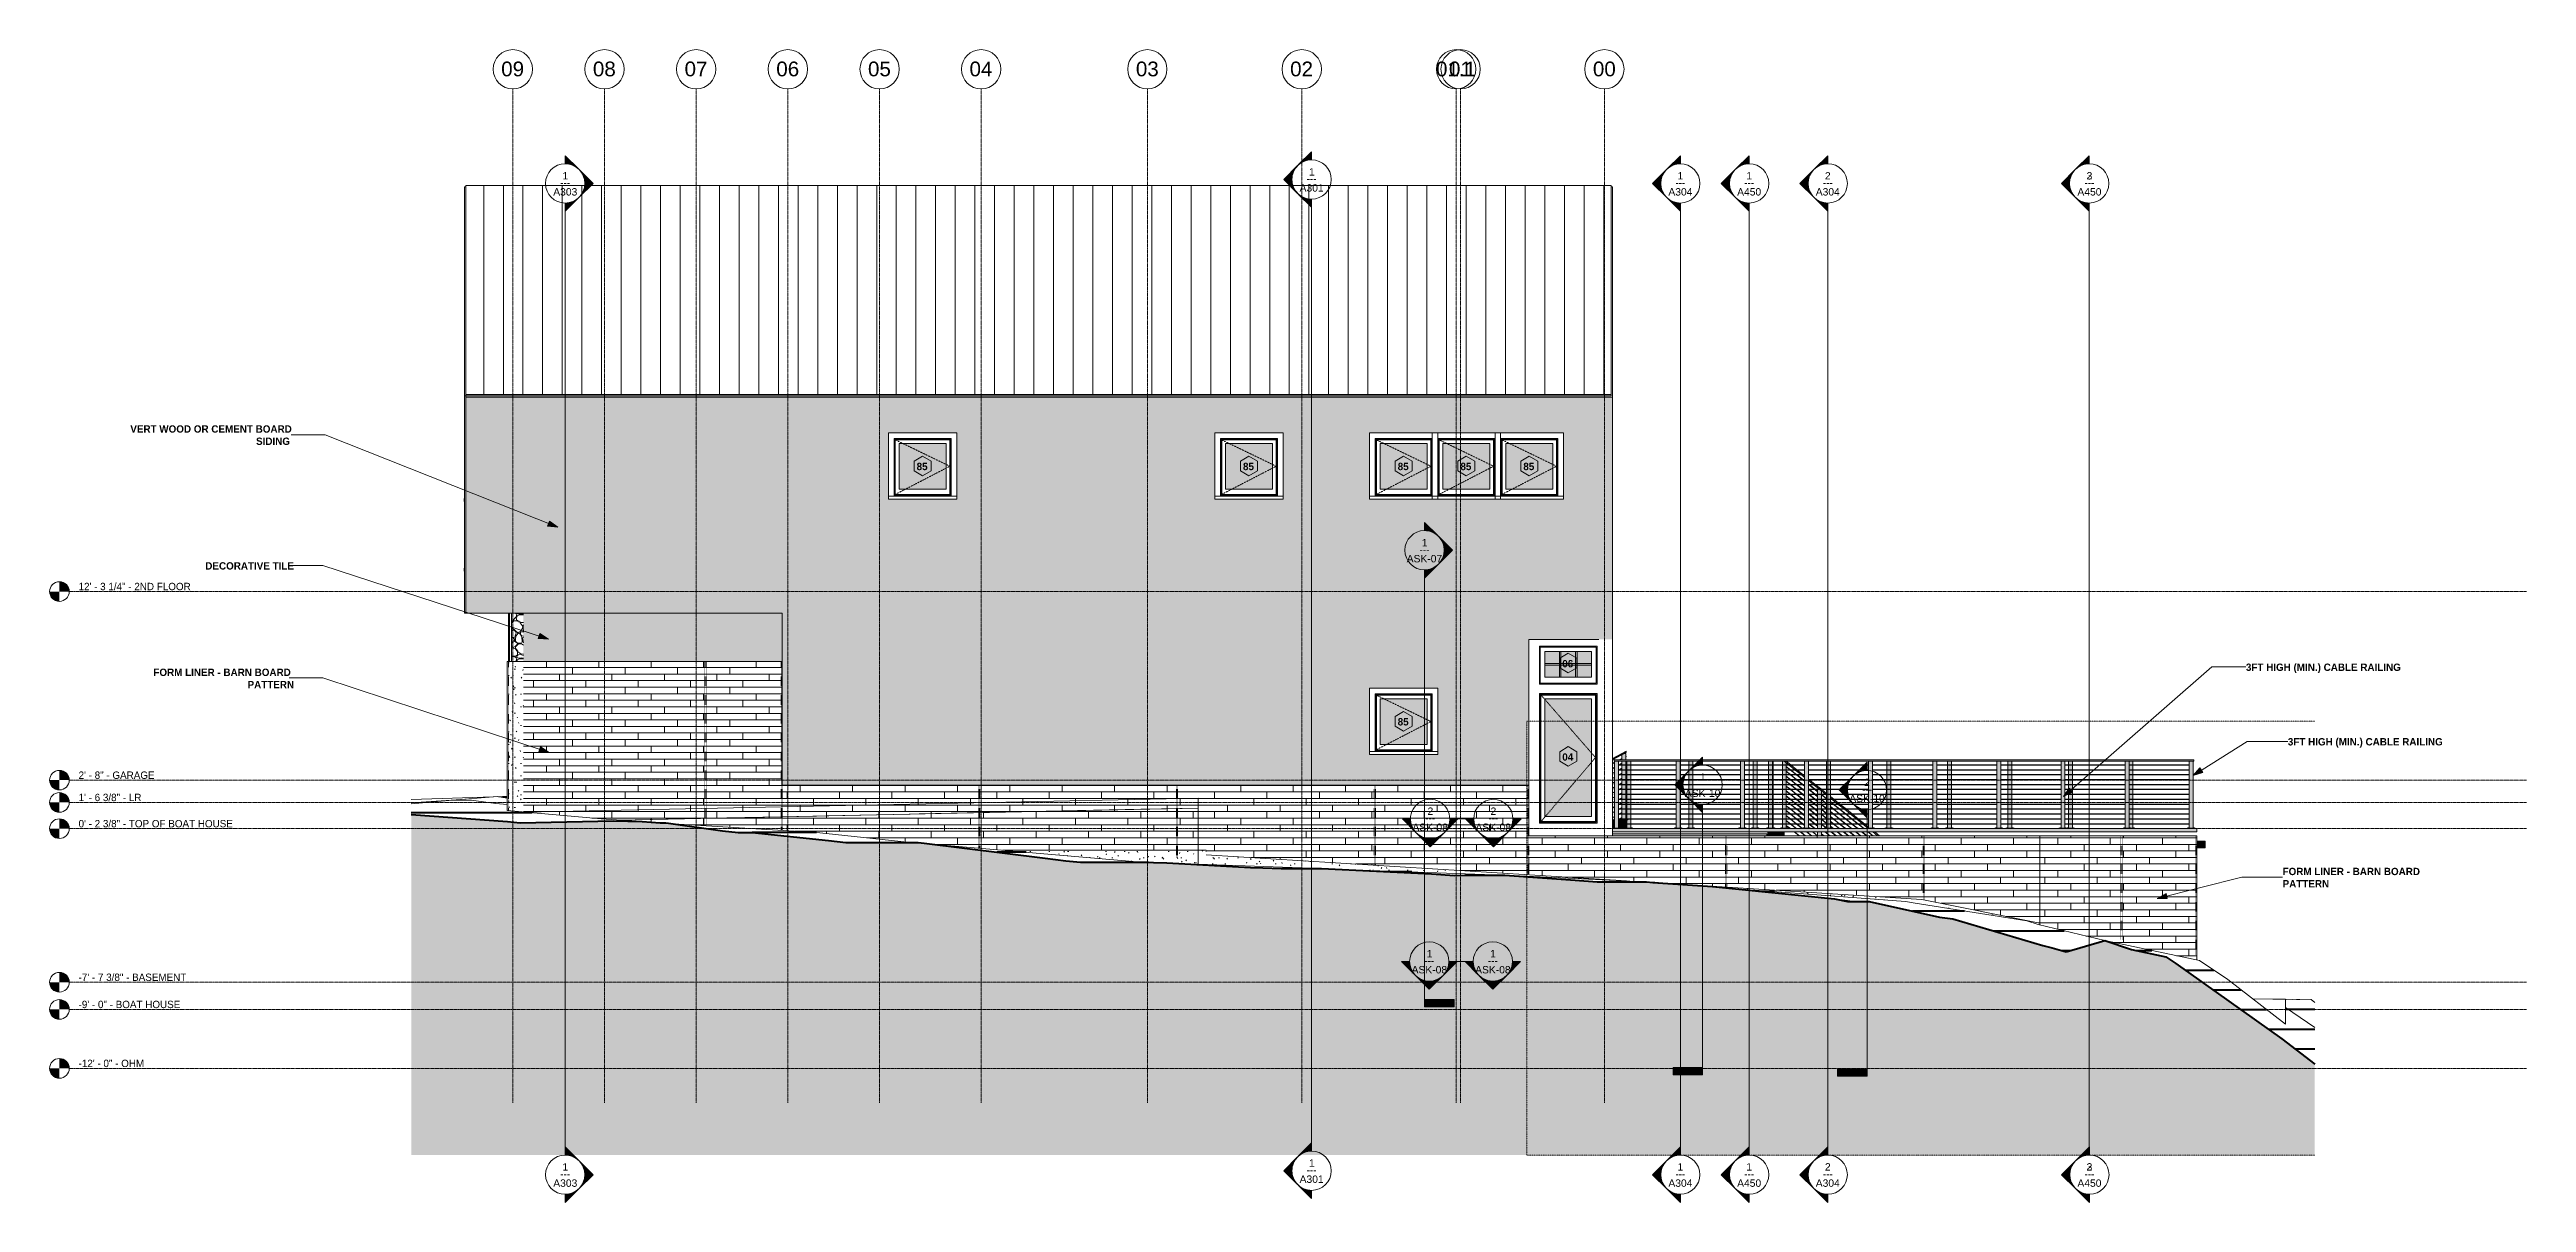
# Model space of a CAD drawing. Header units: inches. Extents: x 1763 to 3276, y -226 to 478.
import ezdxf

# ---------------------------------------------------------------- set-up
doc = ezdxf.new("R2010")
doc.units = ezdxf.units.IN
doc.header["$MEASUREMENT"] = 0
for name, pattern in [('Aligning Line 1_8_', [0.25, 0.125, -0.125]), ('Dash 1_16_', [0.125, 0.0625, -0.0625]), ('Grid Line 1_2_', [0.875, 0.5, -0.125, 0.125, -0.125])]:
    doc.linetypes.add(name, pattern=pattern)
for name, color, linetype, lineweight in [('A-CLNG', 13, 'Continuous', 18), ('A-DETL-1', 90, 'Dash 1_16_', 9), ('A-FLOR', 192, 'Continuous', 18), ('A-FLOR-HRAL', 11, 'Continuous', 9), ('A-FLOR-LEVL', 51, 'Continuous', 9), ('A-FLOR-LEVL-1', 51, 'Grid Line 1_2_', 9), ('A-GENM', 5, 'Continuous', 9), ('A-GLAZ', 151, 'Continuous', 18), ('A-GLAZ-1', 151, 'Continuous', 9), ('A-GLAZ-2', 151, 'Dash 1_16_', 9), ('A-GLAZ-IDEN', 152, 'Continuous', 9), ('A-ROOF', 132, 'Continuous', 18), ('A-ROOF-PATT-1', 132, 'Continuous', 9), ('A-WALL', 113, 'Continuous', 18), ('A-WALL-PATT-1', 111, 'Continuous', 9), ('C-BLDG-PADS', 91, 'Continuous', 9), ('C-TOPO', 7, 'Continuous', 9), ('C-TOPO-1', 7, 'Continuous', 60), ('C-TOPO-MAJR', 7, 'Continuous', 80), ('G-ANNO-SYMB', 111, 'Aligning Line 1_8_', 9), ('G-ANNO-SYMB-1', 111, 'Continuous', 9), ('G-ANNO-TEXT', 231, 'Continuous', 9), ('I-WALL', 2, 'Continuous', 18), ('S-COLS', 52, 'Continuous', 9), ('S-FNDN', 32, 'Continuous', 18), ('S-GRID-1', 1, 'Grid Line 1_2_', 9), ('S-GRID-IDEN', 1, 'Continuous', 9), ('S-STRS', 31, 'Continuous', 9)]:
    doc.layers.add(name, color=color, linetype=linetype, lineweight=lineweight)
doc.styles.add('Arial', font='arial.ttf', dxfattribs={"height": 9})
doc.styles.add('Arial_1', font='arial.ttf', dxfattribs={"height": 4.5})
doc.styles.add('Century Gothic', font='ufonts.com_century-gothic.ttf', dxfattribs={"height": 4.5})
doc.styles.add('Century Gothic_B', font='GOTHICB.TTF', dxfattribs={"height": 4.5})
pattern_1 = [(0, (2999.03, 0), (15.36, 3.84), [0.634, -10.886, 0.634, -10.886, -61.44]), (0, (2999.03, 0), (15.36, 3.84), [-23.04, 0.634, -22.406, 0.634, -10.886, -26.88]), (0, (2999.03, 0), (15.36, 3.84), [-57.6, 0.634, -7.046, 0.634, -18.566]), (120, (3004.79, 1.92), (-11.005538, 11.38215), [0.634, -10.886, 0.634, -10.886, -61.44]), (120, (3004.79, 1.92), (-11.005538, 11.38215), [-23.04, 0.634, -22.406, 0.634, -10.886, -26.88]), (120, (3004.79, 1.92), (-11.005538, 11.38215), [-57.6, 0.634, -7.046, 0.634, -18.566]), (240, (3006.71, 9.6), (-4.354462, -15.22215), [0.634, -10.886, 0.634, -10.886, -61.44]), (240, (3006.71, 9.6), (-4.354462, -15.22215), [-23.04, 0.634, -22.406, 0.634, -10.886, -26.88]), (240, (3006.71, 9.6), (-4.354462, -15.22215), [-57.6, 0.634, -7.046, 0.634, -18.566])]
pattern_2 = [(0, (3069.337, -107.2), (0, 4), []), (90, (3069.337, -107.2), (-8, 8), [4, -28]), (90, (3085.337, -103.2), (-8, 8), [4, -28])]
pattern_3 = [(212.005, (2997.418, 4.031), (-80.619876, -53.746335), [2.535, -250.987]), (213.69, (2999.03, 5.106), (-26.87387, -26.87325), [1.938, -94.955]), (198.435, (2999.837, 5.375), (-53.746996, -26.8734), [0.85, -84.131]), (180, (3000.91, 5.375), (-3e-15, -26.873), [1.075, -25.798]), (161.565, (3001.718, 5.106), (-26.873036, 2.4e-05), [0.85, -84.131]), (333.435, (3001.986, 24.455), (26.87306, 2e-05), [1.202, -58.889]), (296.565, (3001.718, 24.992), (26.87304, -26.87309), [0.601, -59.49]), (270, (3001.718, 26.336), (26.873, 2e-15), [1.344, -25.53]), (186.34, (3001.986, 8.868), (-214.986308, -26.872903), [2.433, -240.914]), (296.565, (3007.899, 25.53), (26.87304, -26.87309), [0.601, -59.49]), (303.69, (3007.361, 26.336), (26.87325, -26.87387), [0.969, -95.924]), (229.399, (3011.661, 14.512), (-134.365571, -161.240653), [2.478, -245.282]), (243.435, (3012.467, 16.124), (2e-05, -26.87306), [1.803, -58.288]), (213.69, (3021.873, 13.168), (-26.87387, -26.87325), [0.969, -95.924]), (33.69, (3013.811, 5.643), (26.87387, 26.87325), [0.969, -95.924]), (0, (3013.273, 5.643), (0, 26.873), [0.537, -26.336]), (333.435, (3012.736, 5.912), (26.87306, 2e-05), [0.601, -59.49]), (284.036, (3012.467, 6.987), (26.87309, -80.61944), [1.108, -109.693]), (270, (3012.467, 7.525), (26.873, 2e-15), [0.537, -26.336]), (243.435, (3012.467, 8.062), (2e-05, -26.87306), [0.601, -59.49]), (135, (3012.467, 8.331), (-26.8729, 2e-15), [0.38, -37.625]), (90, (3012.467, 8.062), (-26.873, 2e-15), [0.269, -26.605]), (18.435, (3022.141, 20.424), (53.746996, 26.8734), [1.7, -83.281]), (6.34, (3023.754, 20.961), (214.986308, 26.872903), [2.433, -240.914]), (180, (3022.68, 14.512), (-3e-15, -26.873), [1.612, -25.261]), (197.354, (3026.979, 15.855), (-80.6202226, -26.8732298), [4.505, -445.973]), (198.435, (3027.785, 16.124), (-53.746996, -26.8734), [0.85, -84.131]), (213.69, (3028.591, 16.661), (-26.87387, -26.87325), [0.969, -95.924]), (251.565, (3028.86, 17.468), (-2.4e-05, -26.873036), [0.85, -84.131]), (243.435, (3029.128, 18.005), (2e-05, -26.87306), [0.601, -59.49]), (270, (3029.128, 18.543), (26.873, 2e-15), [0.537, -26.336]), (293.199, (3028.322, 20.424), (26.874084, -53.74642), [2.047, -202.614]), (315, (3027.516, 21.23), (26.8729, 0), [1.14, -36.864]), (0, (3026.172, 21.23), (0, 26.873), [1.344, -25.53]), (341.565, (3020.26, 14.78), (26.873036, -2.4e-05), [0.85, -84.131]), (303.69, (3019.723, 15.587), (26.87325, -26.87387), [0.969, -95.924]), (279.462, (3019.454, 17.199), (26.87256, -134.366403), [1.635, -161.829]), (270, (3019.454, 18.81), (26.873, 2e-15), [1.612, -25.261]), (239.036, (3020.26, 20.155), (-26.873028, -53.74617), [1.567, -155.13]), (188.13, (3022.141, 20.424), (-161.240193, -26.872598), [1.9, -188.123]), (116.565, (3002.255, 19.617), (-26.87304, 26.87309), [0.601, -59.49]), (135, (3002.793, 19.08), (-26.8729, 2e-15), [0.76, -37.244]), (168.69, (3004.136, 18.811), (-26.872813, 0.000228), [1.37, -135.657]), (191.31, (3005.48, 19.08), (-107.493183, -26.873136), [1.37, -135.657]), (194.036, (3006.555, 19.349), (-80.61944, -26.87309), [1.108, -109.693]), (236.31, (3007.092, 20.155), (-26.87322, -53.746043), [0.969, -95.924]), (236.31, (3007.63, 20.961), (-26.87322, -53.746043), [0.969, -95.924]), (270, (3007.63, 21.767), (26.873, 2e-15), [0.806, -26.067]), (291.801, (3007.092, 23.111), (26.872702, -53.746922), [1.447, -143.27]), (116.565, (3007.361, 17.468), (-26.87304, 26.87309), [1.202, -58.889]), (168.69, (3008.705, 17.199), (-26.872813, 0.000228), [1.37, -135.657]), (194.036, (3009.78, 17.468), (-80.61944, -26.87309), [1.108, -109.693]), (225, (3010.586, 18.274), (2e-15, -26.8729), [1.14, -36.864]), (251.565, (3010.855, 19.08), (-2.4e-05, -26.873036), [0.85, -84.131]), (296.565, (3010.317, 20.155), (26.87304, -26.87309), [1.202, -58.889]), (315, (3009.78, 20.692), (26.8729, 0), [0.76, -37.244]), (326.31, (3008.973, 21.23), (53.746043, -26.87322), [0.969, -95.924]), (0, (3008.436, 21.23), (0, 26.873), [0.537, -26.336]), (33.69, (3007.63, 20.692), (26.87387, 26.87325), [0.969, -95.924]), (71.565, (3007.361, 19.886), (2.4e-05, 26.873036), [0.85, -84.131]), (63.435, (3007.092, 19.349), (-2e-05, 26.87306), [0.601, -59.49]), (71.565, (3006.824, 18.543), (2.4e-05, 26.873036), [0.85, -84.131]), (104.036, (3006.824, 17.468), (-26.87309, 80.61944), [1.108, -109.693]), (45, (3006.286, 16.93), (0, 26.8729), [0.76, -37.244]), (18.435, (3005.48, 16.661), (53.746996, 26.8734), [0.85, -84.131]), (0, (3004.136, 16.66), (0, 26.873), [1.344, -25.53]), (14.036, (3003.061, 16.393), (80.61944, 26.87309), [1.108, -109.693]), (341.565, (3002.255, 16.661), (26.873036, -2.4e-05), [0.85, -84.131]), (270, (3002.255, 17.468), (26.873, 2e-15), [0.806, -26.067]), (225, (3003.061, 18.274), (2e-15, -26.8729), [1.14, -36.864]), (198.435, (3004.674, 18.811), (-53.746996, -26.8734), [1.7, -83.281]), (180, (3006.017, 18.81), (-3e-15, -26.873), [1.344, -25.53]), (153.435, (3006.555, 18.543), (-26.87306, -2e-05), [0.601, -59.49]), (206.565, (3016.767, 14.243), (-26.87309, -26.87304), [0.601, -59.49]), (146.31, (3017.573, 13.705), (-53.746043, 26.87322), [0.969, -95.924]), (119.745, (3018.648, 11.824), (-80.619755, 134.366041), [2.167, -214.493]), (95.711, (3018.917, 9.137), (-26.8749854, 241.859121), [2.701, -267.372]), (90, (3018.917, 8.868), (-26.873, 2e-15), [0.269, -26.605]), (63.435, (3018.648, 8.331), (-2e-05, 26.87306), [0.601, -59.49]), (26.565, (3018.11, 8.062), (26.87309, 26.87304), [0.601, -59.49]), (0, (3017.304, 8.062), (0, 26.873), [0.806, -26.067]), (0, (3017.035, 8.062), (0, 26.873), [0.269, -26.605]), (0, (3016.498, 8.062), (0, 26.873), [0.537, -26.336]), (326.31, (3015.692, 8.599), (53.746043, -26.87322), [0.969, -95.924]), (333.435, (3015.154, 8.868), (26.87306, 2e-05), [0.601, -59.49]), (284.036, (3014.886, 9.943), (26.87309, -80.61944), [1.108, -109.693]), (270, (3014.886, 10.48), (26.873, 2e-15), [0.537, -26.336]), (270, (3014.886, 11.287), (26.873, 2e-15), [0.806, -26.067]), (258.69, (3015.154, 12.63), (-0.000228, -26.872813), [1.37, -135.657]), (231.34, (3016.229, 13.974), (-80.620223, -107.493037), [1.721, -170.352]), (270, (3021.873, 13.437), (26.873, 2e-15), [0.269, -26.605]), (270, (3021.873, 13.705), (26.873, 2e-15), [0.269, -26.605]), (326.31, (3021.066, 14.243), (53.746043, -26.87322), [0.969, -95.924]), (333.435, (3019.454, 15.049), (26.87306, 2e-05), [1.803, -58.288]), (0, (3018.11, 15.05), (0, 26.873), [1.344, -25.53]), (63.435, (3017.842, 14.512), (-2e-05, 26.87306), [0.601, -59.49]), (90, (3017.842, 13.437), (-26.873, 2e-15), [1.075, -25.798]), (135, (3018.648, 12.63), (-26.8729, 2e-15), [1.14, -36.864]), (161.565, (3019.454, 12.362), (-26.873036, 2.4e-05), [0.85, -84.131]), (180, (3020.26, 12.362), (-3e-15, -26.873), [0.806, -26.067]), (198.435, (3021.066, 12.63), (-53.746996, -26.8734), [0.85, -84.131]), (351.87, (3010.586, 27.142), (26.873028, -0.000376), [3.8, -186.222]), (14.036, (3009.511, 26.873), (80.61944, 26.87309), [1.108, -109.693]), (53.13, (3008.705, 25.798), (53.746544, 80.620104), [1.344, -133.023]), (95.194, (3008.973, 22.842), (-26.871261, 268.732839), [2.968, -293.857]), (101.31, (3009.242, 21.499), (-26.873136, 107.493183), [1.37, -135.657]), (143.13, (3010.317, 20.692), (-80.620104, 53.746544), [1.344, -133.023]), (161.565, (3011.123, 20.424), (-26.873036, 2.4e-05), [0.85, -84.131]), (198.435, (3011.93, 20.692), (-53.746996, -26.8734), [0.85, -84.131]), (225, (3013.273, 22.036), (2e-15, -26.8729), [1.9, -36.104]), (228.814, (3015.154, 24.186), (-161.2396144, -188.112355), [2.857, -282.81]), (251.565, (3015.423, 24.992), (-2.4e-05, -26.873036), [0.85, -84.131]), (270, (3015.423, 25.26), (26.873, 2e-15), [0.269, -26.605]), (288.435, (3015.154, 26.067), (26.8734, -53.746996), [0.85, -84.131]), (326.31, (3014.348, 26.605), (53.746043, -26.87322), [0.969, -95.924]), (90, (3001.986, 20.155), (-26.873, 2e-15), [1.881, -24.992]), (338.199, (3005.749, 23.648), (80.619823, -26.872882), [1.447, -143.27]), (0, (3004.136, 23.648), (0, 26.873), [1.612, -25.261]), (30.964, (3002.793, 22.842), (80.619199, 53.74697), [1.567, -155.13]), (45, (3001.986, 22.036), (0, 26.8729), [1.14, -36.864]), (90, (2997.687, 11.556), (-26.873, 2e-15), [1.881, -24.992]), (116.565, (2998.493, 9.943), (-26.87304, 26.87309), [1.803, -58.288]), (153.435, (3000.105, 9.137), (-26.87306, -2e-05), [1.803, -58.288]), (180, (3001.45, 9.137), (-3e-15, -26.873), [1.344, -25.53]), (218.66, (3002.793, 10.212), (-26.873042, -26.873378), [1.721, -170.352]), (231.34, (3003.868, 11.556), (-80.620223, -107.493037), [1.721, -170.352]), (213.69, (3005.48, 12.63), (-26.87387, -26.87325), [1.938, -94.955]), (239.036, (3006.286, 13.974), (-26.873028, -53.74617), [1.567, -155.13]), (270, (3006.286, 14.512), (26.873, 2e-15), [0.537, -26.336]), (270, (3006.286, 15.318), (26.873, 2e-15), [0.806, -26.067]), (315, (3005.48, 16.124), (26.8729, 0), [1.14, -36.864]), (350.538, (3003.868, 16.393), (26.873645, 0.000151), [1.635, -161.829]), (14.036, (3001.718, 15.855), (80.61944, 26.87309), [2.216, -108.585]), (18.435, (2999.299, 15.049), (53.746996, 26.8734), [2.549, -82.431]), (45, (2998.493, 14.243), (0, 26.8729), [1.14, -36.864]), (45, (2997.687, 13.437), (0, 26.8729), [1.14, -36.864]), (108.435, (3003.599, 7.525), (-26.8734, 53.746996), [1.7, -83.281]), (126.87, (3004.405, 6.45), (-26.873848, 26.873352), [1.344, -133.023]), (146.31, (3005.211, 5.912), (-53.746043, 26.87322), [0.969, -95.924]), (161.565, (3006.017, 5.643), (-26.873036, 2.4e-05), [0.85, -84.131]), (135, (3006.824, 4.837), (-26.8729, 2e-15), [1.14, -36.864]), (161.565, (3007.63, 4.568), (-26.873036, 2.4e-05), [0.85, -84.131]), (180, (3008.436, 4.568), (-3e-15, -26.873), [0.806, -26.067]), (206.565, (3008.973, 4.837), (-26.87309, -26.87304), [0.601, -59.49]), (206.565, (3010.048, 5.375), (-26.87309, -26.87304), [1.202, -58.889]), (189.462, (3011.661, 5.643), (-134.366403, -26.87256), [1.635, -161.829]), (243.435, (3012.198, 6.718), (2e-05, -26.87306), [1.202, -58.889]), (270, (3012.198, 6.987), (26.873, 2e-15), [0.269, -26.605]), (270, (3012.198, 7.525), (26.873, 2e-15), [0.537, -26.336]), (326.31, (3011.392, 9.137), (53.746043, -26.87322), [0.969, -95.924]), (327.995, (3009.242, 10.481), (134.3672485, -80.618618), [2.535, -250.987]), (329.036, (3007.899, 11.287), (53.74617, -26.873028), [1.567, -155.13]), (341.565, (3006.286, 11.824), (26.873036, -2.4e-05), [1.7, -83.281]), (0, (3005.21, 11.824), (0, 26.873), [1.075, -25.798]), (33.69, (3004.405, 11.287), (26.87387, 26.87325), [0.969, -95.924]), (53.13, (3003.599, 10.212), (53.746544, 80.620104), [1.344, -133.023]), (63.435, (3003.061, 9.137), (-2e-05, 26.87306), [1.202, -58.889]), (225, (3015.423, 6.987), (2e-15, -26.8729), [1.14, -36.864]), (236.31, (3015.961, 7.793), (-26.87322, -53.746043), [0.969, -95.924]), (270, (3015.96, 8.062), (26.873, 2e-15), [0.269, -26.605]), (315, (3015.423, 8.599), (26.8729, 0), [0.76, -37.244]), (333.435, (3014.348, 9.137), (26.87306, 2e-05), [1.202, -58.889]), (18.435, (3012.736, 8.599), (53.746996, 26.8734), [1.7, -83.281]), (75.964, (3012.467, 7.525), (-0.000357, 26.873432), [1.108, -109.693]), (71.565, (3000.374, 2.419), (2.4e-05, 26.873036), [0.85, -84.131]), (135, (3000.911, 1.881), (-26.8729, 2e-15), [0.76, -37.244]), (146.31, (3001.718, 1.344), (-53.746043, 26.87322), [0.969, -95.924]), (153.435, (3002.793, 0.806), (-26.87306, -2e-05), [1.202, -58.889]), (180, (3003.06, 0.806), (-3e-15, -26.873), [0.269, -26.605]), (161.565, (3003.868, 0.537), (-26.873036, 2.4e-05), [0.85, -84.131]), (180, (3004.942, 0.537), (-3e-15, -26.873), [1.075, -25.798]), (198.435, (3005.749, 0.806), (-53.746996, -26.8734), [0.85, -84.131]), (210.964, (3007.092, 1.612), (-80.619199, -53.74697), [1.567, -155.13]), (206.565, (3007.63, 1.881), (-26.87309, -26.87304), [0.601, -59.49]), (251.565, (3007.899, 2.687), (-2.4e-05, -26.873036), [0.85, -84.131]), (303.69, (3007.361, 3.494), (26.87325, -26.87387), [0.969, -95.924]), (306.87, (3006.555, 4.568), (26.873848, -26.873352), [1.344, -133.023]), (323.13, (3005.48, 5.375), (80.620104, -53.746544), [1.344, -133.023]), (345.964, (3004.405, 5.643), (26.873432, 0.000357), [1.108, -109.693]), (18.435, (3003.599, 5.375), (53.746996, 26.8734), [0.85, -84.131]), (30.964, (3002.255, 4.568), (80.619199, 53.74697), [1.567, -155.13]), (39.806, (3000.643, 3.225), (26.872563, 26.87335), [2.099, -207.788]), (135, (3008.705, 0.806), (-26.8729, 2e-15), [0.38, -37.625]), (153.435, (3009.242, 0.537), (-26.87306, -2e-05), [0.601, -59.49]), (191.31, (3010.586, 0.806), (-107.493183, -26.873136), [1.37, -135.657]), (165.964, (3011.661, 0.537), (-26.873432, -0.000357), [1.108, -109.693]), (175.236, (3014.886, 0.269), (-26.872853, -0.000164), [3.236, -320.361]), (206.565, (3015.423, 0.537), (-26.87309, -26.87304), [0.601, -59.49]), (225, (3015.961, 1.075), (2e-15, -26.8729), [0.76, -37.244]), (270, (3015.96, 2.42), (26.873, 2e-15), [1.344, -25.53]), (270, (3015.96, 3.225), (26.873, 2e-15), [0.806, -26.067]), (308.66, (3014.886, 4.568), (26.873378, -26.873042), [1.721, -170.352]), (338.199, (3013.542, 5.106), (80.619823, -26.872882), [1.447, -143.27]), (348.69, (3012.198, 5.375), (26.872813, -0.000228), [1.37, -135.657]), (18.435, (3009.78, 4.568), (53.746996, 26.8734), [2.549, -82.431]), (36.87, (3008.705, 3.762), (26.873352, 26.873848), [1.344, -133.023]), (68.199, (3008.167, 2.419), (26.872882, 80.619823), [1.447, -143.27]), (101.31, (3008.436, 1.075), (-26.873136, 107.493183), [1.37, -135.657]), (348.69, (3006.017, 26.605), (26.872813, -0.000228), [1.37, -135.657]), (354.806, (3003.061, 26.873), (26.8733634, 0.000201), [2.968, -293.857]), (0, (3002.255, 26.873), (0, 26.873), [0.806, -26.067]), (45, (3001.718, 26.336), (0, 26.8729), [0.76, -37.244]), (180, (3003.868, 23.917), (-3e-15, -26.873), [0.806, -26.067]), (188.13, (3005.749, 24.186), (-161.240193, -26.872598), [1.9, -188.123]), (172.875, (3007.899, 23.917), (-26.87349, 0.00024), [2.167, -214.493]), (225, (3008.167, 24.186), (2e-15, -26.8729), [0.38, -37.625]), (270, (3008.167, 24.992), (26.873, 2e-15), [0.806, -26.067]), (161.565, (3016.767, 25.798), (-26.873036, 2.4e-05), [0.85, -84.131]), (180, (3017.842, 25.798), (-3e-15, -26.873), [1.075, -25.798]), (198.435, (3018.648, 26.067), (-53.746996, -26.8734), [0.85, -84.131]), (170.538, (3020.26, 25.798), (-26.873645, -0.000151), [1.635, -161.829]), (213.69, (3021.066, 26.336), (-26.87387, -26.87325), [0.969, -95.924]), (270, (3021.066, 26.605), (26.873, 2e-15), [0.269, -26.605]), (296.565, (3020.798, 27.142), (26.87304, -26.87309), [0.601, -59.49]), (341.565, (3019.185, 27.679), (26.873036, -2.4e-05), [1.7, -83.281]), (341.565, (3017.573, 28.217), (26.873036, -2.4e-05), [1.7, -83.281]), (14.036, (3016.498, 27.948), (80.61944, 26.87309), [1.108, -109.693]), (45, (3015.692, 27.142), (0, 26.8729), [1.14, -36.864]), (104.036, (3015.961, 26.067), (-26.87309, 80.61944), [1.108, -109.693]), (0, (2995, 2.687), (0, 26.873), [0.269, -26.605]), (315, (2994.462, 3.225), (26.8729, 0), [0.76, -37.244]), (274.764, (2994.193, 6.45), (26.875449, -295.606197), [3.236, -320.361]), (255.964, (2994.462, 7.525), (0.000357, -26.873432), [1.108, -109.693]), (225, (2994.999, 8.062), (2e-15, -26.8729), [0.76, -37.244]), (198.435, (2997.418, 8.868), (-53.746996, -26.8734), [2.549, -82.431]), (180, (2997.687, 8.868), (-3e-15, -26.873), [0.269, -26.605]), (171.87, (2999.568, 8.599), (-26.873028, 0.000376), [1.9, -188.123]), (146.31, (3002.793, 8.331), (-53.746043, 26.87322), [0.969, -95.924]), (108.435, (3003.33, 6.718), (-26.8734, 53.746996), [1.7, -83.281]), (90, (3003.33, 6.45), (-26.873, 2e-15), [0.269, -26.605]), (71.565, (3003.061, 5.643), (2.4e-05, 26.873036), [0.85, -84.131]), (26.565, (3002.524, 5.375), (26.87309, 26.87304), [0.601, -59.49]), (18.435, (3001.718, 5.106), (53.746996, 26.8734), [0.85, -84.131]), (126.87, (3016.229, 3.225), (-26.873848, 26.873352), [1.344, -133.023]), (123.69, (3016.767, 2.419), (-26.87325, 26.87387), [0.969, -95.924]), (149.036, (3018.11, 1.612), (-53.74617, 26.873028), [1.567, -155.13]), (168.69, (3019.454, 1.344), (-26.872813, 0.000228), [1.37, -135.657]), (213.69, (3020.26, 1.881), (-26.87387, -26.87325), [0.969, -95.924]), (251.565, (3020.529, 2.687), (-2.4e-05, -26.873036), [0.85, -84.131]), (270, (3020.53, 2.956), (26.873, 2e-15), [0.269, -26.605]), (279.462, (3020.26, 4.568), (26.87256, -134.366403), [1.635, -161.829]), (243.435, (3020.529, 5.106), (2e-05, -26.87306), [0.601, -59.49]), (270, (3020.53, 5.375), (26.873, 2e-15), [0.269, -26.605]), (296.565, (3019.723, 6.987), (26.87304, -26.87309), [1.803, -58.288]), (329.036, (3018.379, 7.793), (53.74617, -26.873028), [1.567, -155.13]), (8.13, (3016.498, 7.525), (161.240193, 26.872598), [1.9, -188.123]), (45, (3015.423, 6.45), (0, 26.8729), [1.52, -36.484]), (45, (3014.886, 5.912), (0, 26.8729), [0.76, -37.244]), (90, (3014.886, 5.106), (-26.873, 2e-15), [0.806, -26.067]), (123.69, (3015.423, 4.3), (-26.87325, 26.87387), [0.969, -95.924]), (101.31, (3019.454, 9.137), (-26.873136, 107.493183), [1.37, -135.657]), (108.435, (3019.723, 8.331), (-26.8734, 53.746996), [0.85, -84.131]), (135, (3019.991, 8.062), (-26.8729, 2e-15), [0.38, -37.625]), (180, (3020.798, 8.062), (-3e-15, -26.873), [0.806, -26.067]), (213.69, (3021.604, 8.599), (-26.87387, -26.87325), [0.969, -95.924]), (187.125, (3023.754, 8.868), (-188.113443, -26.873064), [2.167, -214.493]), (236.31, (3024.291, 9.674), (-26.87322, -53.746043), [0.969, -95.924]), (270, (3024.29, 9.943), (26.873, 2e-15), [0.269, -26.605]), (288.435, (3024.022, 10.749), (26.8734, -53.746996), [0.85, -84.131]), (285.945, (3023.485, 12.63), (26.872526, -80.620535), [1.956, -193.684]), (315, (3022.948, 13.168), (26.8729, 0), [0.76, -37.244]), (18.435, (3022.141, 12.899), (53.746996, 26.8734), [0.85, -84.131]), (29.745, (3020.26, 11.824), (134.366041, 80.619755), [2.167, -214.493]), (18.435, (3019.454, 11.556), (53.746996, 26.8734), [0.85, -84.131]), (75.964, (3019.185, 10.481), (-0.000357, 26.873432), [1.108, -109.693]), (180, (3011.392, 17.468), (-3e-15, -26.873), [0.806, -26.067]), (180, (3011.93, 17.468), (-3e-15, -26.873), [0.537, -26.336]), (135, (3012.467, 16.93), (-26.8729, 2e-15), [0.76, -37.244]), (90, (3012.467, 16.124), (-26.873, 2e-15), [0.806, -26.067]), (26.565, (3008.436, 11.824), (26.87309, 26.87304), [1.803, -58.288]), (341.565, (3007.63, 12.093), (26.873036, -2.4e-05), [0.85, -84.131]), (300.964, (3006.824, 13.437), (53.74697, -80.619199), [1.567, -155.13]), (71.565, (3011.93, 14.243), (2.4e-05, 26.873036), [0.85, -84.131]), (90, (3011.93, 12.9), (-26.873, 2e-15), [1.344, -25.53]), (123.69, (3012.467, 12.093), (-26.87325, 26.87387), [0.969, -95.924]), (153.435, (3013.542, 11.556), (-26.87306, -2e-05), [1.202, -58.889]), (198.435, (3014.348, 11.824), (-53.746996, -26.8734), [0.85, -84.131]), (243.435, (3014.617, 12.362), (2e-05, -26.87306), [0.601, -59.49]), (255.964, (3014.886, 13.437), (0.000357, -26.873432), [1.108, -109.693]), (251.565, (3015.154, 14.243), (-2.4e-05, -26.873036), [0.85, -84.131]), (291.801, (3014.617, 15.587), (26.872702, -53.746922), [1.447, -143.27]), (323.13, (3013.542, 16.393), (80.620104, -53.746544), [1.344, -133.023]), (18.435, (3012.736, 16.124), (53.746996, 26.8734), [0.85, -84.131]), (63.435, (3012.198, 15.049), (-2e-05, 26.87306), [1.202, -58.889]), (135, (3010.048, 10.212), (-26.8729, 2e-15), [1.14, -36.864]), (149.036, (3011.392, 9.406), (-53.74617, 26.873028), [1.567, -155.13]), (146.31, (3012.198, 8.868), (-53.746043, 26.87322), [0.969, -95.924]), (180, (3012.736, 8.868), (-3e-15, -26.873), [0.537, -26.336]), (210.964, (3014.079, 9.674), (-80.619199, -53.74697), [1.567, -155.13]), (243.435, (3014.348, 10.212), (2e-05, -26.87306), [0.601, -59.49]), (303.69, (3013.811, 11.018), (26.87325, -26.87387), [0.969, -95.924]), (321.34, (3012.467, 12.093), (107.493037, -80.620223), [1.721, -170.352]), (345.964, (3011.392, 12.362), (26.873432, 0.000357), [1.108, -109.693]), (11.31, (3010.048, 12.093), (107.493183, 26.873136), [1.37, -135.657]), (26.565, (3009.511, 11.824), (26.87309, 26.87304), [0.601, -59.49]), (71.565, (3009.242, 11.018), (2.4e-05, 26.873036), [0.85, -84.131]), (15.945, (3008.705, 16.93), (80.620535, 26.872526), [1.956, -193.684]), (29.745, (3006.824, 15.855), (134.366041, 80.619755), [2.167, -214.493]), (63.435, (3006.555, 15.318), (-2e-05, 26.87306), [0.601, -59.49]), (90, (3006.555, 14.512), (-26.873, 2e-15), [0.806, -26.067]), (104.036, (3006.824, 13.437), (-26.87309, 80.61944), [1.108, -109.693]), (120.964, (3007.63, 12.093), (-53.74697, 80.619199), [1.567, -155.13]), (153.435, (3022.679, 26.336), (-26.87306, -2e-05), [0.601, -59.49]), (180, (3023.216, 26.336), (-3e-15, -26.873), [0.537, -26.336]), (209.745, (3025.097, 27.411), (-134.366041, -80.619755), [2.167, -214.493]), (225, (3026.172, 28.486), (2e-15, -26.8729), [1.52, -36.484]), (239.036, (3026.979, 29.829), (-26.873028, -53.74617), [1.567, -155.13]), (239.036, (3027.785, 31.173), (-26.873028, -53.74617), [1.567, -155.13]), (270, (3027.785, 31.442), (26.873, 2e-15), [0.269, -26.605]), (333.435, (3027.247, 31.71), (26.87306, 2e-05), [0.601, -59.49]), (0, (3026.44, 31.71), (0, 26.873), [0.806, -26.067]), (45, (3025.635, 30.904), (0, 26.8729), [1.14, -36.864]), (26.565, (3022.41, 29.292), (26.87309, 26.87304), [3.605, -56.485]), (30.964, (3021.066, 28.486), (80.619199, 53.74697), [1.567, -155.13]), (90, (3021.066, 27.948), (-26.873, 2e-15), [0.537, -26.336]), (128.66, (3022.141, 26.605), (-26.873378, 26.873042), [1.721, -170.352]), (255.964, (3019.185, 17.736), (0.000357, -26.873432), [1.108, -109.693]), (281.31, (3018.917, 19.08), (26.873136, -107.493183), [1.37, -135.657]), (309.806, (3017.573, 20.692), (26.87335, -26.872563), [2.099, -207.788]), (329.036, (3016.229, 21.499), (53.74617, -26.873028), [1.567, -155.13]), (345.964, (3015.154, 21.767), (26.873432, 0.000357), [1.108, -109.693]), (0, (3014.08, 21.767), (0, 26.873), [1.075, -25.798]), (26.565, (3013.004, 21.23), (26.87309, 26.87304), [1.202, -58.889]), (45, (3012.198, 20.424), (0, 26.8729), [1.14, -36.864]), (53.13, (3011.392, 19.349), (53.746544, 80.620104), [1.344, -133.023]), (90, (3011.392, 18.543), (-26.873, 2e-15), [0.806, -26.067]), (135, (3012.198, 17.736), (-26.8729, 2e-15), [1.14, -36.864]), (144.462, (3014.079, 16.393), (-80.619876, 53.7472), [2.312, -228.861]), (135, (3015.423, 15.049), (-26.8729, 2e-15), [1.9, -36.104]), (153.435, (3016.498, 14.512), (-26.87306, -2e-05), [1.202, -58.889]), (206.565, (3017.573, 15.049), (-26.87309, -26.87304), [1.202, -58.889]), (230.194, (3018.917, 16.661), (-107.49424, -134.36609), [2.099, -207.788]), (66.801, (3015.423, 23.111), (53.747178, 134.366145), [2.047, -202.614]), (90, (3015.423, 22.305), (-26.873, 2e-15), [0.806, -26.067]), (153.435, (3015.961, 22.036), (-26.87306, -2e-05), [0.601, -59.49]), (153.435, (3017.035, 21.499), (-26.87306, -2e-05), [1.202, -58.889]), (149.036, (3018.379, 20.692), (-53.74617, 26.873028), [1.567, -155.13]), (180, (3019.723, 20.692), (-3e-15, -26.873), [1.344, -25.53]), (180, (3021.335, 20.692), (-3e-15, -26.873), [1.612, -25.261]), (213.69, (3022.141, 21.23), (-26.87387, -26.87325), [0.969, -95.924]), (243.435, (3022.679, 22.305), (2e-05, -26.87306), [1.202, -58.889]), (277.125, (3022.41, 24.455), (26.873064, -188.113443), [2.167, -214.493]), (315, (3021.873, 24.992), (26.8729, 0), [0.76, -37.244]), (341.565, (3021.066, 25.261), (26.873036, -2.4e-05), [0.85, -84.131]), (352.875, (3018.917, 25.53), (26.87349, -0.00024), [2.167, -214.493]), (0, (3017.573, 25.53), (0, 26.873), [1.344, -25.53]), (21.801, (3016.229, 24.992), (53.746922, 26.872702), [1.447, -143.27]), (90, (3028.322, 23.648), (-26.873, 2e-15), [1.075, -25.798]), (90, (3028.322, 22.574), (-26.873, 2e-15), [1.075, -25.798]), (56.31, (3027.785, 21.767), (26.87322, 53.746043), [0.969, -95.924]), (18.435, (3026.979, 21.499), (53.746996, 26.8734), [0.85, -84.131]), (0, (3024.29, 21.5), (0, 26.873), [2.687, -24.186]), (341.565, (3023.485, 21.767), (26.873036, -2.4e-05), [0.85, -84.131]), (296.565, (3023.216, 22.305), (26.87304, -26.87309), [0.601, -59.49]), (278.13, (3022.948, 24.186), (26.872598, -161.240193), [1.9, -188.123]), (270, (3022.948, 24.455), (26.873, 2e-15), [0.269, -26.605]), (251.565, (3023.216, 25.261), (-2.4e-05, -26.873036), [0.85, -84.131]), (225, (3024.022, 26.067), (2e-15, -26.8729), [1.14, -36.864]), (218.66, (3025.366, 27.142), (-26.873042, -26.873378), [1.721, -170.352]), (225, (3026.172, 27.948), (2e-15, -26.8729), [1.14, -36.864]), (206.565, (3026.71, 28.217), (-26.87309, -26.87304), [0.601, -59.49]), (180, (3027.247, 28.217), (-3e-15, -26.873), [0.537, -26.336]), (123.69, (3027.785, 27.411), (-26.87325, 26.87387), [0.969, -95.924]), (108.435, (3028.053, 26.605), (-26.8734, 53.746996), [0.85, -84.131]), (98.13, (3028.322, 24.723), (-26.872598, 161.240193), [1.9, -188.123])]

msp = doc.modelspace()

# ---------------------------------------------------------------- texts
at = {"layer": 'A-FLOR-LEVL', "char_height": 4.5, "attachment_point": 1, "style": 'Century Gothic'}
for s, insert, width in [('12\' - 3 1/4" - 2ND FLOOR', (1780.6, 152.5), 87.567), ('2\' - 8" - GARAGE', (1780.6, 37.3), 59.388), ('1\' - 6 3/8" - LR', (1780.6, 23.7), 48.328), ('0\' - 2 3/8" - TOP OF BOAT HOUSE', (1780.6, 7.7), 116.503), ('-7\' - 7 3/8" - BASEMENT', (1780.6, -86.1), 81.052), ('-9\' - 0" - BOAT HOUSE', (1780.6, -102.7), 75.901), ('-12\' - 0" - OHM', (1780.6, -138.7), 52.267)]:
    msp.add_mtext(s, dxfattribs=dict(at, insert=insert, width=width))
at = {"layer": 'A-GLAZ-IDEN', "char_height": 4.5, "width": 8.787, "attachment_point": 1, "style": 'Century Gothic_B'}
for s, insert in [('85', (2292.4, 225.8)), ('85', (2491.7, 225.8)), ('85', (2586.2, 225.8)), ('85', (2624.5, 225.8)), ('85', (2662.9, 225.8)), ('06', (2686.7, 105.4)), ('85', (2586.2, 69.9)), ('04', (2686.7, 48.4))]:
    msp.add_mtext(s, dxfattribs=dict(at, insert=insert))
at = {"layer": 'G-ANNO-SYMB-1', "char_height": 4.5, "attachment_point": 1}
for s, insert, width, style in [('A303', (2070.5, 393.5), 17.877, 'Arial_1'), ('---', (2074.8, 399.1), 7.726, 'Century Gothic'), ('1', (2076.1, 403.3), 4.242, 'Arial_1'), ('A301', (2526.3, 395.9), 17.877, 'Arial_1'), ('---', (2530.6, 401.5), 7.726, 'Century Gothic'), ('1', (2532, 405.7), 4.242, 'Arial_1'), ('A304', (2751.5, 393.5), 17.877, 'Arial_1'), ('---', (2755.8, 399.1), 7.726, 'Century Gothic'), ('1', (2757.1, 403.3), 4.242, 'Arial_1'), ('A450', (2793.5, 393.5), 17.877, 'Arial_1'), ('---', (2797.8, 399.1), 7.726, 'Century Gothic'), ('1', (2799.1, 403.3), 4.242, 'Arial_1'), ('A304', (2841.5, 393.5), 17.877, 'Arial_1'), ('---', (2845.8, 399.1), 7.726, 'Century Gothic'), ('2', (2847.1, 403.3), 4.242, 'Arial_1'), ('A450', (3001.3, 393.5), 17.877, 'Arial_1'), ('A450', (3001.3, 393.5), 17.877, 'Arial_1'), ('---', (3005.6, 399.1), 7.726, 'Century Gothic'), ('---', (3005.6, 399.1), 7.726, 'Century Gothic'), ('3', (3006.9, 403.3), 4.242, 'Arial_1'), ('2', (3006.9, 403.3), 4.242, 'Arial_1'), ('ASK-07', (2591.7, 169.5), 26.512, 'Arial_1'), ('---', (2599.6, 175.1), 7.726, 'Century Gothic'), ('1', (2600.9, 179.3), 4.242, 'Arial_1'), ('1', (2770.8, 36.1), 4.242, 'Arial_1'), ('2', (2871.1, 32.9), 4.242, 'Arial_1'), ('2', (2604.4, 15.3), 4.242, 'Arial_1'), ('2', (2642.9, 15.3), 4.242, 'Arial_1'), ('ASK-10', (2761.6, 26.3), 26.512, 'Arial_1'), ('---', (2769.5, 31.9), 7.726, 'Century Gothic'), ('ASK-10', (2862, 23.1), 26.512, 'Arial_1'), ('---', (2869.8, 28.7), 7.726, 'Century Gothic'), ('ASK-08', (2595.2, 5.5), 26.512, 'Arial_1'), ('---', (2603, 11), 7.726, 'Century Gothic'), ('ASK-08', (2633.7, 5.5), 26.512, 'Arial_1'), ('---', (2641.6, 11), 7.726, 'Century Gothic'), ('1', (2603.9, -71.7), 4.242, 'Arial_1'), ('1', (2642.6, -71.7), 4.242, 'Arial_1'), ('ASK-08', (2594.7, -81.5), 26.512, 'Arial_1'), ('---', (2602.5, -76), 7.726, 'Century Gothic'), ('ASK-08', (2633.5, -81.5), 26.512, 'Arial_1'), ('---', (2641.3, -76), 7.726, 'Century Gothic'), ('A303', (2070.5, -211.8), 17.877, 'Arial_1'), ('---', (2074.8, -206.2), 7.726, 'Century Gothic'), ('1', (2076.1, -201.9), 4.242, 'Arial_1'), ('A301', (2526.3, -209.4), 17.877, 'Arial_1'), ('---', (2530.6, -203.8), 7.726, 'Century Gothic'), ('1', (2532, -199.5), 4.242, 'Arial_1'), ('A304', (2751.5, -211.8), 17.877, 'Arial_1'), ('---', (2755.8, -206.2), 7.726, 'Century Gothic'), ('1', (2757.1, -201.9), 4.242, 'Arial_1'), ('A450', (2793.5, -211.8), 17.877, 'Arial_1'), ('---', (2797.8, -206.2), 7.726, 'Century Gothic'), ('1', (2799.1, -201.9), 4.242, 'Arial_1'), ('A304', (2841.5, -211.8), 17.877, 'Arial_1'), ('---', (2845.8, -206.2), 7.726, 'Century Gothic'), ('2', (2847.1, -201.9), 4.242, 'Arial_1'), ('A450', (3001.3, -211.8), 17.877, 'Arial_1'), ('A450', (3001.3, -211.8), 17.877, 'Arial_1'), ('---', (3005.6, -206.2), 7.726, 'Century Gothic'), ('---', (3005.6, -206.2), 7.726, 'Century Gothic'), ('3', (3006.9, -201.9), 4.242, 'Arial_1'), ('2', (3006.9, -201.9), 4.242, 'Arial_1')]:
    msp.add_mtext(s, dxfattribs=dict(at, insert=insert, width=width, style=style))
at = {"layer": 'G-ANNO-TEXT', "char_height": 4.5, "attachment_point": 1, "style": 'Century Gothic_B'}
for s, insert, width in [('VERT WOOD OR CEMENT BOARD', (1812.2, 248.7), 119.23), ('SIDING', (1889, 241.2), 26.058), ('DECORATIVE TILE', (1858, 165.1), 62.115), ('FORM LINER - BARN BOARD', (1826.3, 100.1), 100.596), ('PATTERN', (1883.8, 92.6), 30.906), ('3FT HIGH (MIN.) CABLE RAILING', (3104.2, 103.2), 115.594), ('3FT HIGH (MIN.) CABLE RAILING', (3129.8, 57.7), 115.594), ('FORM LINER - BARN BOARD', (3126.6, -21.5), 100.596), ('PATTERN', (3126.6, -29), 30.906)]:
    msp.add_mtext(s, dxfattribs=dict(at, insert=insert, width=width))
at = {"layer": 'S-GRID-IDEN', "char_height": 9, "attachment_point": 1, "style": 'Arial'}
for s, insert, width in [('09', (2038.7, 470.8), 16.968), ('08', (2094.7, 470.8), 16.968), ('07', (2150.7, 470.8), 16.968), ('06', (2206.7, 470.8), 16.968), ('05', (2262.7, 470.8), 16.968), ('04', (2324.7, 470.8), 16.968), ('03', (2426.3, 470.8), 16.968), ('02', (2520.5, 470.8), 16.968), ('01.1', (2609.6, 470.8), 29.694), ('01', (2617.5, 470.8), 16.968), ('00', (2705.4, 470.8), 16.968)]:
    msp.add_mtext(s, dxfattribs=dict(at, insert=insert, width=width))

# ---------------------------------------------------------------- blocks, each defined once
blk = doc.blocks.new('Railing - 2_ x 1_2_ 2-1559248-BUILDING ELEVATION - EAST _CC_')
at = {"layer": 'A-FLOR-HRAL'}
for points in [[(2756.3, 2.6), (2758.7, 2.6), (2758.7, 43.6), (2756.3, 43.6), (2756.3, 3.2)], [(2756.3, 2.4), (2760, 2.4), (2760, 2.6), (2755, 2.6), (2755, 2.4), (2755.7, 2.4)], [(2755.5, 2.6), (2755.8, 2.6), (2755.8, 2.9), (2755.5, 2.9)], [(2755.8, 2.6), (2756, 2.6), (2756, 2.9), (2755.8, 2.9), (2755.8, 2.6), (2755.8, 2.6)], [(2759.2, 2.6), (2759.3, 2.6), (2759.3, 2.9), (2759, 2.9), (2759, 2.6), (2759.2, 2.6)], [(2759.4, 2.6), (2759.5, 2.6), (2759.5, 2.9), (2759.3, 2.9), (2759.3, 2.6), (2759.4, 2.6)]]:
    blk.add_hatch(color=256, dxfattribs=at).paths.add_polyline_path(points, flags=0)
for p, q in [((2756.3, 2.6), (2756.3, 43.6)), ((2758.7, 2.6), (2758.7, 43.6)), ((2760, 2.6), (2755, 2.6)), ((2755, 2.4), (2755, 2.6)), ((2755.5, 2.6), (2755.5, 2.9)), ((2755.8, 2.9), (2755.5, 2.9)), ((2756, 2.9), (2755.8, 2.9)), ((2756, 2.9), (2756, 2.6)), ((2759, 2.6), (2759, 2.9)), ((2759.3, 2.9), (2759, 2.9)), ((2759.5, 2.9), (2759.3, 2.9)), ((2759.5, 2.9), (2759.5, 2.6)), ((2760, 2.4), (2760, 2.6))]:
    blk.add_line(p, q, dxfattribs=at)
blk = doc.blocks.new('Railing - 2_ x 1_2_ 2-V1-BUILDING ELEVATION - EAST _CC_')
at = {"layer": 'A-FLOR-HRAL'}
h = blk.add_hatch(color=256, dxfattribs=at)
h.paths.add_polyline_path([(3035.1, 2.6), (3035.1, 5.2), (3032.9, 5.2), (3032.9, 2.6), (3033.2, 2.6), (3033.2, 2.9), (3033.7, 2.9), (3033.7, 2.6), (3034.2, 2.6)], flags=0)
h.paths.add_polyline_path([(3035.1, 5.4), (3035.1, 8.2), (3032.9, 8.2), (3032.9, 5.4)], flags=0)
h.paths.add_polyline_path([(3032.9, 8.4), (3035.1, 8.4), (3035.1, 11.2), (3032.9, 11.2), (3032.9, 10.2)], flags=0)
h.paths.add_polyline_path([(3035.1, 11.4), (3035.1, 14.2), (3032.9, 14.2), (3032.9, 11.4)], flags=0)
h.paths.add_polyline_path([(3035.1, 14.4), (3035.1, 17.2), (3032.9, 17.2), (3032.9, 14.4)], flags=0)
h.paths.add_polyline_path([(3035.1, 17.4), (3035.1, 20.2), (3032.9, 20.2), (3032.9, 17.4)], flags=0)
h.paths.add_polyline_path([(3032.9, 20.4), (3035.1, 20.4), (3035.1, 23.2), (3032.9, 23.2), (3032.9, 22)], flags=0)
h.paths.add_polyline_path([(3035.1, 23.4), (3035.1, 26.2), (3032.9, 26.2), (3032.9, 23.4)], flags=0)
h.paths.add_polyline_path([(3035.1, 26.4), (3035.1, 29.2), (3032.9, 29.2), (3032.9, 26.4)], flags=0)
h.paths.add_polyline_path([(3035.1, 29.4), (3035.1, 32.2), (3032.9, 32.2), (3032.9, 29.4)], flags=0)
h.paths.add_polyline_path([(3035.1, 32.4), (3035.1, 35.2), (3032.9, 35.2), (3032.9, 32.4)], flags=0)
h.paths.add_polyline_path([(3035.1, 35.4), (3035.1, 38.2), (3032.9, 38.2), (3032.9, 35.4)], flags=0)
h.paths.add_polyline_path([(3035.1, 38.4), (3035.1, 41.2), (3032.9, 41.2), (3032.9, 38.4)], flags=0)
h.paths.add_polyline_path([(3035.1, 41.4), (3035.1, 43.6), (3032.9, 43.6), (3032.9, 41.4)], flags=0)
for points in [[(3034.2, 2.4), (3036.4, 2.4), (3036.4, 2.6), (3034.2, 2.6)], [(3035.5, 2.6), (3035.7, 2.6), (3035.7, 2.9), (3035.4, 2.9), (3035.4, 2.6), (3035.5, 2.6)], [(3035.7, 2.6), (3035.9, 2.6), (3035.9, 2.9), (3035.7, 2.9), (3035.7, 2.6)]]:
    blk.add_hatch(color=256, dxfattribs=at).paths.add_polyline_path(points, flags=0)
for p, q in [((3035.1, 41.4), (3035.1, 43.6)), ((3035.1, 38.4), (3035.1, 41.2)), ((3035.1, 35.4), (3035.1, 38.2)), ((3035.1, 32.4), (3035.1, 35.2)), ((3035.1, 29.4), (3035.1, 32.2)), ((3035.1, 26.4), (3035.1, 29.2)), ((3035.1, 23.4), (3035.1, 26.2)), ((3035.1, 20.4), (3035.1, 23.2)), ((3035.1, 17.4), (3035.1, 20.2)), ((3035.1, 14.4), (3035.1, 17.2)), ((3036.4, 2.6), (3034.2, 2.6)), ((3035.1, 11.4), (3035.1, 14.2)), ((3035.1, 8.4), (3035.1, 11.2)), ((3035.1, 5.4), (3035.1, 8.2)), ((3035.1, 2.6), (3035.1, 5.2)), ((3035.4, 2.6), (3035.4, 2.9)), ((3035.7, 2.9), (3035.4, 2.9)), ((3035.9, 2.9), (3035.7, 2.9)), ((3035.9, 2.9), (3035.9, 2.6)), ((3036.4, 2.4), (3036.4, 2.6))]:
    blk.add_line(p, q, dxfattribs=at)
blk = doc.blocks.new('Railing - 2_ x 1_2_ 2-V2-BUILDING ELEVATION - EAST _CC_')
at = {"layer": 'A-FLOR-HRAL'}
h = blk.add_hatch(color=256, dxfattribs=at)
h.paths.add_polyline_path([(2995.8, 2.6), (2998.2, 2.6), (2998.2, 5.2), (2995.8, 5.2), (2995.8, 3.2)], flags=0)
h.paths.add_polyline_path([(2998.2, 5.4), (2998.2, 8.2), (2995.8, 8.2), (2995.8, 5.4), (2996.4, 5.4)], flags=0)
h.paths.add_polyline_path([(2998.2, 8.4), (2998.2, 11.2), (2995.8, 11.2), (2995.8, 8.4), (2996.4, 8.4)], flags=0)
h.paths.add_polyline_path([(2996.4, 11.4), (2998.2, 11.4), (2998.2, 14.2), (2995.8, 14.2), (2995.8, 11.4)], flags=0)
h.paths.add_polyline_path([(2998.2, 14.4), (2998.2, 17.2), (2995.8, 17.2), (2995.8, 14.4), (2996.4, 14.4)], flags=0)
h.paths.add_polyline_path([(2995.8, 17.4), (2998.2, 17.4), (2998.2, 20.2), (2995.8, 20.2), (2995.8, 19.7)], flags=0)
h.paths.add_polyline_path([(2995.8, 20.4), (2998.2, 20.4), (2998.2, 23.2), (2995.8, 23.2), (2995.8, 22)], flags=0)
h.paths.add_polyline_path([(2996.4, 23.4), (2998.2, 23.4), (2998.2, 26.2), (2995.8, 26.2), (2995.8, 23.4)], flags=0)
h.paths.add_polyline_path([(2995.8, 26.4), (2998.2, 26.4), (2998.2, 29.2), (2995.8, 29.2), (2995.8, 29.1)], flags=0)
h.paths.add_polyline_path([(2996.4, 29.4), (2998.2, 29.4), (2998.2, 32.2), (2995.8, 32.2), (2995.8, 29.4)], flags=0)
h.paths.add_polyline_path([(2995.8, 32.4), (2998.2, 32.4), (2998.2, 35.2), (2995.8, 35.2), (2995.8, 33.8)], flags=0)
h.paths.add_polyline_path([(2996.4, 35.4), (2998.2, 35.4), (2998.2, 38.2), (2995.8, 38.2), (2995.8, 35.4)], flags=0)
h.paths.add_polyline_path([(2995.8, 38.4), (2998.2, 38.4), (2998.2, 41.2), (2995.8, 41.2), (2995.8, 38.5)], flags=0)
h.paths.add_polyline_path([(2995.8, 41.4), (2998.2, 41.4), (2998.2, 43.6), (2995.8, 43.6), (2995.8, 43.2)], flags=0)
for points in [[(2995, 2.6), (2995.2, 2.6), (2995.2, 2.9), (2995, 2.9), (2995, 2.6)], [(2996.4, 2.4), (2999.5, 2.4), (2999.5, 2.6), (2995, 2.6), (2995, 2.4), (2995.8, 2.4)], [(2995.3, 2.6), (2995.5, 2.6), (2995.5, 2.9), (2995.2, 2.9), (2995.2, 2.6)], [(2998.7, 2.6), (2998.7, 2.9), (2998.5, 2.9), (2998.5, 2.6), (2998.7, 2.6)], [(2999, 2.6), (2999, 2.6), (2999, 2.9), (2998.7, 2.9), (2998.7, 2.6), (2999, 2.6)]]:
    blk.add_hatch(color=256, dxfattribs=at).paths.add_polyline_path(points, flags=0)
for p, q in [((2995.8, 43.6), (2995.8, 41.4)), ((2995.8, 41.2), (2995.8, 38.4)), ((2995.8, 38.2), (2995.8, 35.4)), ((2995.8, 35.2), (2995.8, 32.4)), ((2995.8, 32.2), (2995.8, 29.4)), ((2998.2, 41.4), (2998.2, 43.6)), ((2998.2, 38.4), (2998.2, 41.2)), ((2998.2, 35.4), (2998.2, 38.2)), ((2998.2, 32.4), (2998.2, 35.2)), ((2998.2, 29.4), (2998.2, 32.2)), ((2995.8, 29.2), (2995.8, 26.4)), ((2995.8, 26.2), (2995.8, 23.4)), ((2995.8, 23.2), (2995.8, 20.4)), ((2995.8, 20.2), (2995.8, 17.4)), ((2995.8, 17.2), (2995.8, 14.4)), ((2998.2, 26.4), (2998.2, 29.2)), ((2998.2, 23.4), (2998.2, 26.2)), ((2998.2, 20.4), (2998.2, 23.2)), ((2998.2, 17.4), (2998.2, 20.2)), ((2998.2, 14.4), (2998.2, 17.2)), ((2995, 2.6), (2995, 2.9)), ((2995.2, 2.9), (2995, 2.9)), ((2999.5, 2.6), (2995, 2.6)), ((2995.5, 2.9), (2995.2, 2.9)), ((2995.5, 2.9), (2995.5, 2.6)), ((2995.8, 14.2), (2995.8, 11.4)), ((2995.8, 11.2), (2995.8, 8.4)), ((2995.8, 8.2), (2995.8, 5.4)), ((2995.8, 5.2), (2995.8, 2.6)), ((2998.2, 11.4), (2998.2, 14.2)), ((2998.2, 8.4), (2998.2, 11.2)), ((2998.2, 5.4), (2998.2, 8.2)), ((2998.2, 2.6), (2998.2, 5.2)), ((2998.5, 2.6), (2998.5, 2.9)), ((2998.7, 2.9), (2998.5, 2.9)), ((2999, 2.9), (2998.7, 2.9)), ((2999, 2.9), (2999, 2.6)), ((2999.5, 2.4), (2999.5, 2.6))]:
    blk.add_line(p, q, dxfattribs=at)
blk = doc.blocks.new('Railing - 2_ x 1_2_ 2-V3-BUILDING ELEVATION - EAST _CC_')
at = {"layer": 'A-FLOR-HRAL'}
h = blk.add_hatch(color=256, dxfattribs=at)
h.paths.add_polyline_path([(2958.9, 2.6), (2961.2, 2.6), (2961.2, 5.2), (2958.9, 5.2), (2958.9, 3.2)], flags=0)
h.paths.add_polyline_path([(2961.2, 5.4), (2961.2, 8.2), (2958.9, 8.2), (2958.9, 5.4), (2960, 5.4)], flags=0)
h.paths.add_polyline_path([(2961.2, 8.4), (2961.2, 11.2), (2958.9, 11.2), (2958.9, 8.4), (2960, 8.4)], flags=0)
h.paths.add_polyline_path([(2960, 11.4), (2961.2, 11.4), (2961.2, 14.2), (2958.9, 14.2), (2958.9, 11.4)], flags=0)
h.paths.add_polyline_path([(2961.2, 14.4), (2961.2, 17.2), (2958.9, 17.2), (2958.9, 14.4), (2960, 14.4)], flags=0)
h.paths.add_polyline_path([(2958.9, 17.4), (2961.2, 17.4), (2961.2, 20.2), (2958.9, 20.2), (2958.9, 19.7)], flags=0)
h.paths.add_polyline_path([(2958.9, 20.4), (2961.2, 20.4), (2961.2, 23.2), (2958.9, 23.2), (2958.9, 22)], flags=0)
h.paths.add_polyline_path([(2960, 23.4), (2961.2, 23.4), (2961.2, 26.2), (2958.9, 26.2), (2958.9, 23.4)], flags=0)
h.paths.add_polyline_path([(2958.9, 26.4), (2961.2, 26.4), (2961.2, 29.2), (2958.9, 29.2), (2958.9, 29.1)], flags=0)
h.paths.add_polyline_path([(2960, 29.4), (2961.2, 29.4), (2961.2, 32.2), (2958.9, 32.2), (2958.9, 29.4)], flags=0)
h.paths.add_polyline_path([(2958.9, 32.4), (2961.2, 32.4), (2961.2, 35.2), (2958.9, 35.2), (2958.9, 33.8)], flags=0)
h.paths.add_polyline_path([(2960, 35.4), (2961.2, 35.4), (2961.2, 38.2), (2958.9, 38.2), (2958.9, 35.4)], flags=0)
h.paths.add_polyline_path([(2958.9, 38.4), (2961.2, 38.4), (2961.2, 41.2), (2958.9, 41.2), (2958.9, 38.5)], flags=0)
h.paths.add_polyline_path([(2958.9, 41.4), (2961.2, 41.4), (2961.2, 43.6), (2958.9, 43.6), (2958.9, 43.2)], flags=0)
for points in [[(2960, 2.4), (2962.6, 2.4), (2962.6, 2.6), (2957.6, 2.6), (2957.6, 2.4), (2958.9, 2.4)], [(2958.1, 2.6), (2958.3, 2.6), (2958.3, 2.9), (2958.1, 2.9), (2958.1, 2.6), (2958.1, 2.6)], [(2958.3, 2.6), (2958.6, 2.6), (2958.5, 2.9), (2958.3, 2.9), (2958.3, 2.6)], [(2961.8, 2.6), (2961.8, 2.9), (2961.6, 2.9), (2961.6, 2.6), (2961.8, 2.6)], [(2962, 2.6), (2962.1, 2.6), (2962, 2.9), (2961.8, 2.9), (2961.8, 2.6), (2962, 2.6)]]:
    blk.add_hatch(color=256, dxfattribs=at).paths.add_polyline_path(points, flags=0)
for p, q in [((2958.9, 43.6), (2958.9, 41.4)), ((2958.9, 41.2), (2958.9, 38.4)), ((2958.9, 38.2), (2958.9, 35.4)), ((2958.9, 35.2), (2958.9, 32.4)), ((2958.9, 32.2), (2958.9, 29.4)), ((2961.2, 41.4), (2961.2, 43.6)), ((2961.2, 38.4), (2961.2, 41.2)), ((2961.2, 35.4), (2961.2, 38.2)), ((2961.2, 32.4), (2961.2, 35.2)), ((2961.2, 29.4), (2961.2, 32.2)), ((2958.9, 29.2), (2958.9, 26.4)), ((2958.9, 26.2), (2958.9, 23.4)), ((2958.9, 23.2), (2958.9, 20.4)), ((2958.9, 20.2), (2958.9, 17.4)), ((2958.9, 17.2), (2958.9, 14.4)), ((2961.2, 26.4), (2961.2, 29.2)), ((2961.2, 23.4), (2961.2, 26.2)), ((2961.2, 20.4), (2961.2, 23.2)), ((2961.2, 17.4), (2961.2, 20.2)), ((2961.2, 14.4), (2961.2, 17.2)), ((2962.6, 2.6), (2957.6, 2.6)), ((2957.6, 2.6), (2957.6, 2.4)), ((2958.1, 2.6), (2958.1, 2.9)), ((2958.3, 2.9), (2958.1, 2.9)), ((2958.6, 2.9), (2958.3, 2.9)), ((2958.6, 2.9), (2958.6, 2.6)), ((2958.9, 14.2), (2958.9, 11.4)), ((2958.9, 11.2), (2958.9, 8.4)), ((2958.9, 8.2), (2958.9, 5.4)), ((2958.9, 5.2), (2958.9, 2.6)), ((2961.2, 11.4), (2961.2, 14.2)), ((2961.2, 8.4), (2961.2, 11.2)), ((2961.2, 5.4), (2961.2, 8.2)), ((2961.2, 2.6), (2961.2, 5.2)), ((2961.6, 2.6), (2961.6, 2.9)), ((2961.8, 2.9), (2961.6, 2.9)), ((2962.1, 2.9), (2961.8, 2.9)), ((2962.1, 2.9), (2962.1, 2.6)), ((2962.6, 2.4), (2962.6, 2.6))]:
    blk.add_line(p, q, dxfattribs=at)
blk = doc.blocks.new('Railing - 2_ x 1_2_ 2-V4-BUILDING ELEVATION - EAST _CC_')
at = {"layer": 'A-FLOR-HRAL'}
h = blk.add_hatch(color=256, dxfattribs=at)
h.paths.add_polyline_path([(2921.9, 2.6), (2924.3, 2.6), (2924.3, 5.2), (2921.9, 5.2), (2921.9, 3.2)], flags=0)
h.paths.add_polyline_path([(2924.3, 5.4), (2924.3, 8.2), (2921.9, 8.2), (2921.9, 5.4), (2923.7, 5.4)], flags=0)
h.paths.add_polyline_path([(2924.3, 8.4), (2924.3, 11.2), (2921.9, 11.2), (2921.9, 8.4), (2923.7, 8.4)], flags=0)
h.paths.add_polyline_path([(2923.7, 11.4), (2924.3, 11.4), (2924.3, 14.2), (2921.9, 14.2), (2921.9, 11.4)], flags=0)
h.paths.add_polyline_path([(2924.3, 14.4), (2924.3, 17.2), (2921.9, 17.2), (2921.9, 14.4), (2923.7, 14.4)], flags=0)
h.paths.add_polyline_path([(2921.9, 17.4), (2924.3, 17.4), (2924.3, 20.2), (2921.9, 20.2), (2921.9, 19.7)], flags=0)
h.paths.add_polyline_path([(2921.9, 20.4), (2924.3, 20.4), (2924.3, 23.2), (2921.9, 23.2), (2921.9, 22)], flags=0)
h.paths.add_polyline_path([(2923.7, 23.4), (2924.3, 23.4), (2924.3, 26.2), (2921.9, 26.2), (2921.9, 23.4)], flags=0)
h.paths.add_polyline_path([(2921.9, 26.4), (2924.3, 26.4), (2924.3, 29.2), (2921.9, 29.2), (2921.9, 29.1)], flags=0)
h.paths.add_polyline_path([(2923.7, 29.4), (2924.3, 29.4), (2924.3, 32.2), (2921.9, 32.2), (2921.9, 29.4)], flags=0)
h.paths.add_polyline_path([(2921.9, 32.4), (2924.3, 32.4), (2924.3, 35.2), (2921.9, 35.2), (2921.9, 33.8)], flags=0)
h.paths.add_polyline_path([(2923.7, 35.4), (2924.3, 35.4), (2924.3, 38.2), (2921.9, 38.2), (2921.9, 35.4)], flags=0)
h.paths.add_polyline_path([(2921.9, 38.4), (2924.3, 38.4), (2924.3, 41.2), (2921.9, 41.2), (2921.9, 38.5)], flags=0)
h.paths.add_polyline_path([(2921.9, 41.4), (2924.3, 41.4), (2924.3, 43.6), (2921.9, 43.6), (2921.9, 43.2)], flags=0)
for points in [[(2923.7, 2.4), (2925.6, 2.4), (2925.6, 2.6), (2920.6, 2.6), (2920.6, 2.4), (2921.9, 2.4)], [(2921.4, 2.6), (2921.4, 2.9), (2921.1, 2.9), (2921.1, 2.6), (2921.3, 2.6)], [(2921.6, 2.6), (2921.6, 2.6), (2921.6, 2.9), (2921.4, 2.9), (2921.4, 2.6), (2921.6, 2.6)], [(2924.9, 2.6), (2924.9, 2.9), (2924.6, 2.9), (2924.6, 2.6), (2924.8, 2.6)], [(2925.1, 2.6), (2925.1, 2.6), (2925.1, 2.9), (2924.9, 2.9), (2924.9, 2.6), (2925.1, 2.6)]]:
    blk.add_hatch(color=256, dxfattribs=at).paths.add_polyline_path(points, flags=0)
for p, q in [((2921.9, 43.6), (2921.9, 41.4)), ((2921.9, 41.2), (2921.9, 38.4)), ((2921.9, 38.2), (2921.9, 35.4)), ((2921.9, 35.2), (2921.9, 32.4)), ((2921.9, 32.2), (2921.9, 29.4)), ((2924.3, 41.4), (2924.3, 43.6)), ((2924.3, 38.4), (2924.3, 41.2)), ((2924.3, 35.4), (2924.3, 38.2)), ((2924.3, 32.4), (2924.3, 35.2)), ((2924.3, 29.4), (2924.3, 32.2)), ((2921.9, 29.2), (2921.9, 26.4)), ((2921.9, 26.2), (2921.9, 23.4)), ((2921.9, 23.2), (2921.9, 20.4)), ((2921.9, 20.2), (2921.9, 17.4)), ((2921.9, 17.2), (2921.9, 14.4)), ((2924.3, 26.4), (2924.3, 29.2)), ((2924.3, 23.4), (2924.3, 26.2)), ((2924.3, 20.4), (2924.3, 23.2)), ((2924.3, 17.4), (2924.3, 20.2)), ((2924.3, 14.4), (2924.3, 17.2)), ((2925.6, 2.6), (2920.6, 2.6)), ((2920.6, 2.6), (2920.6, 2.4)), ((2921.1, 2.6), (2921.1, 2.9)), ((2921.4, 2.9), (2921.1, 2.9)), ((2921.6, 2.9), (2921.4, 2.9)), ((2921.6, 2.9), (2921.6, 2.6)), ((2921.9, 14.2), (2921.9, 11.4)), ((2921.9, 11.2), (2921.9, 8.4)), ((2921.9, 8.2), (2921.9, 5.4)), ((2921.9, 5.2), (2921.9, 2.6)), ((2924.3, 11.4), (2924.3, 14.2)), ((2924.3, 8.4), (2924.3, 11.2)), ((2924.3, 5.4), (2924.3, 8.2)), ((2924.3, 2.6), (2924.3, 5.2)), ((2924.6, 2.6), (2924.6, 2.9)), ((2924.9, 2.9), (2924.6, 2.9)), ((2925.1, 2.9), (2924.9, 2.9)), ((2925.1, 2.9), (2925.1, 2.6)), ((2925.6, 2.4), (2925.6, 2.6))]:
    blk.add_line(p, q, dxfattribs=at)
blk = doc.blocks.new('Railing - 2_ x 1_2_ 2-V5-BUILDING ELEVATION - EAST _CC_')
at = {"layer": 'A-FLOR-HRAL'}
h = blk.add_hatch(color=256, dxfattribs=at)
h.paths.add_polyline_path([(2885, 2.6), (2887.4, 2.6), (2887.4, 5.2), (2885, 5.2), (2885, 3.2)], flags=0)
h.paths.add_polyline_path([(2887.4, 5.4), (2887.4, 8.2), (2885, 8.2), (2885, 5.4)], flags=0)
h.paths.add_polyline_path([(2885, 8.4), (2887.4, 8.4), (2887.4, 11.2), (2885, 11.2), (2885, 10.2)], flags=0)
h.paths.add_polyline_path([(2887.4, 11.4), (2887.4, 14.2), (2885, 14.2), (2885, 11.4)], flags=0)
h.paths.add_polyline_path([(2887.4, 14.4), (2887.4, 17.2), (2885, 17.2), (2885, 14.4)], flags=0)
h.paths.add_polyline_path([(2885, 17.4), (2887.4, 17.4), (2887.4, 20.2), (2885, 20.2), (2885, 19.7)], flags=0)
h.paths.add_polyline_path([(2885, 20.4), (2887.4, 20.4), (2887.4, 23.2), (2885, 23.2), (2885, 22)], flags=0)
h.paths.add_polyline_path([(2885, 23.4), (2887.4, 23.4), (2887.4, 26.2), (2885, 26.2), (2885, 24.4)], flags=0)
h.paths.add_polyline_path([(2885, 26.4), (2887.4, 26.4), (2887.4, 29.2), (2885, 29.2), (2885, 29.1)], flags=0)
h.paths.add_polyline_path([(2885, 29.4), (2887.4, 29.4), (2887.4, 32.2), (2885, 32.2), (2885, 31.4)], flags=0)
h.paths.add_polyline_path([(2885, 32.4), (2887.4, 32.4), (2887.4, 35.2), (2885, 35.2), (2885, 33.8)], flags=0)
h.paths.add_polyline_path([(2885, 35.4), (2887.4, 35.4), (2887.4, 38.2), (2885, 38.2), (2885, 36.1)], flags=0)
h.paths.add_polyline_path([(2885, 38.4), (2887.4, 38.4), (2887.4, 41.2), (2885, 41.2), (2885, 38.5)], flags=0)
h.paths.add_polyline_path([(2885, 41.4), (2887.4, 41.4), (2887.4, 43.6), (2885, 43.6), (2885, 43.2)], flags=0)
for points in [[(2887.4, 2.4), (2888.7, 2.4), (2888.7, 2.6), (2883.7, 2.6), (2883.7, 2.4), (2887.4, 2.4)], [(2884.4, 2.6), (2884.4, 2.9), (2884.2, 2.9), (2884.2, 2.6), (2884.4, 2.6)], [(2884.7, 2.6), (2884.7, 2.6), (2884.7, 2.9), (2884.4, 2.9), (2884.4, 2.6), (2884.7, 2.6)], [(2887.9, 2.6), (2887.9, 2.6), (2887.9, 2.9), (2887.7, 2.9), (2887.7, 2.6), (2887.9, 2.6)], [(2888, 2.6), (2888.2, 2.6), (2888.2, 2.9), (2887.9, 2.9), (2887.9, 2.6)]]:
    blk.add_hatch(color=256, dxfattribs=at).paths.add_polyline_path(points, flags=0)
for p, q in [((2885, 43.6), (2885, 41.4)), ((2885, 41.2), (2885, 38.4)), ((2885, 38.2), (2885, 35.4)), ((2885, 35.2), (2885, 32.4)), ((2885, 32.2), (2885, 29.4)), ((2887.4, 41.4), (2887.4, 43.6)), ((2887.4, 38.4), (2887.4, 41.2)), ((2887.4, 35.4), (2887.4, 38.2)), ((2887.4, 32.4), (2887.4, 35.2)), ((2887.4, 29.4), (2887.4, 32.2)), ((2885, 29.2), (2885, 26.4)), ((2885, 26.2), (2885, 23.4)), ((2885, 23.2), (2885, 20.4)), ((2885, 20.2), (2885, 17.4)), ((2885, 17.2), (2885, 14.4)), ((2887.4, 26.4), (2887.4, 29.2)), ((2887.4, 23.4), (2887.4, 26.2)), ((2887.4, 20.4), (2887.4, 23.2)), ((2887.4, 17.4), (2887.4, 20.2)), ((2887.4, 14.4), (2887.4, 17.2)), ((2888.7, 2.6), (2883.7, 2.6)), ((2883.7, 2.6), (2883.7, 2.4)), ((2884.2, 2.6), (2884.2, 2.9)), ((2884.4, 2.9), (2884.2, 2.9)), ((2884.7, 2.9), (2884.4, 2.9)), ((2884.7, 2.9), (2884.7, 2.6)), ((2885, 14.2), (2885, 11.4)), ((2885, 11.2), (2885, 8.4)), ((2885, 8.2), (2885, 5.4)), ((2885, 5.2), (2885, 2.6)), ((2887.4, 11.4), (2887.4, 14.2)), ((2887.4, 8.4), (2887.4, 11.2)), ((2887.4, 5.4), (2887.4, 8.2)), ((2887.4, 2.6), (2887.4, 5.2)), ((2887.7, 2.6), (2887.7, 2.9)), ((2887.9, 2.9), (2887.7, 2.9)), ((2888.2, 2.9), (2887.9, 2.9)), ((2888.2, 2.9), (2888.2, 2.6)), ((2888.7, 2.4), (2888.7, 2.6))]:
    blk.add_line(p, q, dxfattribs=at)
blk = doc.blocks.new('Railing - 2_ x 1_2_ 2-V6-BUILDING ELEVATION - EAST _CC_')
at = {"layer": 'A-FLOR-HRAL'}
for points in [[(3072, 2.6), (3072, 43.6), (3069.6, 43.6), (3069.6, 2.6), (3071.3, 2.6)], [(3068.3, 2.4), (3073.3, 2.4), (3073.3, 2.6), (3068.3, 2.6)], [(3069.3, 2.6), (3069.3, 2.6), (3069.3, 2.9), (3068.8, 2.9), (3068.9, 2.6), (3069.3, 2.6)], [(3072.6, 2.6), (3072.8, 2.6), (3072.8, 2.9), (3072.3, 2.9), (3072.4, 2.6), (3072.5, 2.6)]]:
    blk.add_hatch(color=256, dxfattribs=at).paths.add_polyline_path(points, flags=0)
for p, q in [((3069.6, 2.6), (3069.6, 43.6)), ((3072, 2.6), (3072, 43.6)), ((3073.3, 2.6), (3068.3, 2.6)), ((3068.3, 2.4), (3068.3, 2.6)), ((3068.8, 2.6), (3068.8, 2.9)), ((3069.3, 2.9), (3068.8, 2.9)), ((3069.3, 2.9), (3069.3, 2.6)), ((3072.3, 2.6), (3072.3, 2.9)), ((3072.8, 2.9), (3072.3, 2.9)), ((3072.8, 2.9), (3072.8, 2.6)), ((3073.3, 2.4), (3073.3, 2.6))]:
    blk.add_line(p, q, dxfattribs=at)
blk = doc.blocks.new('Railing - 2_ x 1_2_ 2-V7-BUILDING ELEVATION - EAST _CC_')
at = {"layer": 'A-FLOR-HRAL'}
for points in [[(2718.6, 2.6), (2721, 2.6), (2721, 43.6), (2718.6, 43.6), (2718.6, 3.2)], [(2719.4, 2.4), (2722.3, 2.4), (2722.3, 2.6), (2717.3, 2.6), (2717.3, 2.4), (2718.6, 2.4)], [(2717.8, 2.6), (2718.1, 2.6), (2718.1, 2.9), (2717.8, 2.9)], [(2718.1, 2.6), (2718.3, 2.6), (2718.3, 2.9), (2718.1, 2.9), (2718.1, 2.6)], [(2721.6, 2.6), (2721.6, 2.6), (2721.6, 2.9), (2721.3, 2.9), (2721.4, 2.6), (2721.5, 2.6)], [(2721.6, 2.6), (2721.8, 2.6), (2721.8, 2.9), (2721.6, 2.9), (2721.6, 2.6)]]:
    blk.add_hatch(color=256, dxfattribs=at).paths.add_polyline_path(points, flags=0)
for p, q in [((2718.6, 2.6), (2718.6, 43.6)), ((2721, 2.6), (2721, 43.6)), ((2722.3, 2.6), (2717.3, 2.6)), ((2717.8, 2.6), (2717.8, 2.9)), ((2718.1, 2.9), (2717.8, 2.9)), ((2718.3, 2.9), (2718.1, 2.9)), ((2718.3, 2.9), (2718.3, 2.6)), ((2721.3, 2.6), (2721.3, 2.9)), ((2721.6, 2.9), (2721.3, 2.9)), ((2721.8, 2.9), (2721.6, 2.9)), ((2721.8, 2.9), (2721.8, 2.6)), ((2722.3, 2.4), (2722.3, 2.6))]:
    blk.add_line(p, q, dxfattribs=at)
blk = doc.blocks.new('Railing - Railing-1114347-BUILDING ELEVATION - EAST _CC_')
at = {"layer": 'A-FLOR-HRAL'}
blk.add_hatch(color=256, dxfattribs=at).paths.add_polyline_path([(3064.5, 43.6), (3072.3, 43.6), (3072.3, 44.4), (2718.3, 44.4), (2718.3, 43.6), (3055.4, 43.6)], flags=0)
h = blk.add_hatch(color=256, dxfattribs=at)
h.paths.add_polyline_path([(2822.4, 41.3), (2834.6, 41.3), (2834.6, 41.4), (2797.9, 41.4), (2797.9, 41.3), (2822.4, 41.3)], flags=0)
h.paths.add_polyline_path([(2851.1, 41.3), (2873.8, 41.3), (2873.8, 41.4), (2837, 41.4), (2837, 41.3), (2850.5, 41.3)], flags=0)
h.paths.add_polyline_path([(3064.5, 41.3), (3069.6, 41.3), (3069.6, 41.4), (3032.9, 41.4), (3032.9, 41.3), (3055.4, 41.3)], flags=0)
h.paths.add_polyline_path([(2923.7, 41.3), (2952.1, 41.3), (2952.1, 41.4), (2915.4, 41.4), (2915.4, 41.3), (2921.9, 41.3)], flags=0)
h.paths.add_polyline_path([(2913, 41.3), (2913, 41.4), (2876.2, 41.4), (2876.2, 41.3), (2910.1, 41.3)], flags=0)
h.paths.add_polyline_path([(3030.5, 41.3), (3030.5, 41.4), (2993.7, 41.4), (2993.7, 41.3), (3028.1, 41.3)], flags=0)
h.paths.add_polyline_path([(2723.1, 41.3), (2756.3, 41.3), (2756.3, 41.4), (2721, 41.4), (2721, 41.3), (2721.7, 41.3)], flags=0)
h.paths.add_polyline_path([(2758.7, 41.3), (2795.5, 41.3), (2795.5, 41.4), (2758.7, 41.4), (2758.7, 41.3)], flags=0)
h.paths.add_polyline_path([(2991.3, 41.3), (2991.3, 41.4), (2954.5, 41.4), (2954.5, 41.3), (2987.3, 41.3)], flags=0)
h.paths.add_polyline_path([(2718.3, 41.3), (2718.6, 41.3), (2718.6, 41.4), (2718.3, 41.4), (2718.3, 41.3)], flags=0)
h = blk.add_hatch(color=256, dxfattribs=at)
h.paths.add_polyline_path([(2823.5, 41.2), (2834.6, 41.2), (2834.6, 41.3), (2797.9, 41.3), (2797.9, 41.2), (2822.6, 41.2)], flags=0)
h.paths.add_polyline_path([(2758.7, 41.2), (2795.5, 41.2), (2795.5, 41.3), (2758.7, 41.3), (2758.7, 41.2)], flags=0)
h.paths.add_polyline_path([(2846.5, 41.2), (2873.8, 41.2), (2873.8, 41.3), (2837, 41.3), (2837, 41.2), (2837.4, 41.2)], flags=0)
h.paths.add_polyline_path([(3064.5, 41.2), (3069.6, 41.2), (3069.6, 41.3), (3032.9, 41.3), (3032.9, 41.2), (3055.4, 41.2)], flags=0)
h.paths.add_polyline_path([(2923.7, 41.2), (2952.1, 41.2), (2952.1, 41.3), (2915.4, 41.3), (2915.4, 41.2), (2921.9, 41.2)], flags=0)
h.paths.add_polyline_path([(2721.5, 41.2), (2756.3, 41.2), (2756.3, 41.3), (2721, 41.3), (2721, 41.2), (2721.5, 41.2)], flags=0)
h.paths.add_polyline_path([(2876.2, 41.2), (2913, 41.2), (2913, 41.3), (2876.2, 41.3), (2876.2, 41.2)], flags=0)
h.paths.add_polyline_path([(3030.5, 41.2), (3030.5, 41.3), (2993.7, 41.3), (2993.7, 41.2), (3028.1, 41.2)], flags=0)
h.paths.add_polyline_path([(2991.3, 41.2), (2991.3, 41.3), (2954.5, 41.3), (2954.5, 41.2), (2987.3, 41.2)], flags=0)
h.paths.add_polyline_path([(2718.6, 41.2), (2718.6, 41.3), (2718.3, 41.3), (2718.3, 41.2)], flags=0)
h = blk.add_hatch(color=256, dxfattribs=at)
h.paths.add_polyline_path([(2825.9, 38.3), (2834.6, 38.3), (2834.6, 38.4), (2797.9, 38.4), (2797.9, 38.3), (2825.9, 38.3)], flags=0)
h.paths.add_polyline_path([(2721.3, 38.3), (2756.3, 38.3), (2756.3, 38.4), (2721, 38.4), (2721, 38.3), (2721.3, 38.3)], flags=0)
h.paths.add_polyline_path([(2887.4, 38.3), (2913, 38.3), (2913, 38.4), (2876.2, 38.4), (2876.2, 38.3), (2887.4, 38.3)], flags=0)
h.paths.add_polyline_path([(3030.5, 38.3), (3030.5, 38.4), (2993.7, 38.4), (2993.7, 38.3), (3028.1, 38.3)], flags=0)
h.paths.add_polyline_path([(2758.7, 38.3), (2795.5, 38.3), (2795.5, 38.4), (2758.7, 38.4), (2758.7, 38.3)], flags=0)
h.paths.add_polyline_path([(2873.8, 38.3), (2873.8, 38.4), (2837, 38.4), (2837, 38.3), (2873.8, 38.3)], flags=0)
h.paths.add_polyline_path([(2991.3, 38.3), (2991.3, 38.4), (2954.5, 38.4), (2954.5, 38.3), (2987.3, 38.3)], flags=0)
h.paths.add_polyline_path([(3032.9, 38.3), (3069.6, 38.3), (3069.6, 38.4), (3032.9, 38.4), (3032.9, 38.3)], flags=0)
h.paths.add_polyline_path([(2952.1, 38.3), (2952.1, 38.4), (2915.4, 38.4), (2915.4, 38.3), (2951, 38.3)], flags=0)
h.paths.add_polyline_path([(2718.3, 38.3), (2718.6, 38.3), (2718.6, 38.4), (2718.3, 38.4), (2718.3, 38.3)], flags=0)
h.paths.add_polyline_path([(2718.3, 38.3), (2718.6, 38.3), (2718.6, 38.3), (2718.3, 38.3), (2718.3, 38.3)], flags=0)
h = blk.add_hatch(color=256, dxfattribs=at)
h.paths.add_polyline_path([(2822.5, 38.2), (2834.6, 38.2), (2834.6, 38.3), (2797.9, 38.3), (2797.9, 38.2), (2822.5, 38.2)], flags=0)
h.paths.add_polyline_path([(2721.1, 38.2), (2756.3, 38.2), (2756.3, 38.3), (2721, 38.3), (2721, 38.2), (2721.1, 38.2)], flags=0)
h.paths.add_polyline_path([(3035.1, 38.2), (3069.6, 38.2), (3069.6, 38.3), (3032.9, 38.3), (3032.9, 38.2)], flags=0)
h.paths.add_polyline_path([(2758.7, 38.2), (2795.5, 38.2), (2795.5, 38.3), (2758.7, 38.3), (2758.7, 38.2)], flags=0)
h.paths.add_polyline_path([(3030.5, 38.2), (3030.5, 38.3), (2993.7, 38.3), (2993.7, 38.2), (3028.1, 38.2)], flags=0)
h.paths.add_polyline_path([(2905.6, 38.2), (2913, 38.2), (2913, 38.3), (2876.2, 38.3), (2876.2, 38.2), (2901, 38.2)], flags=0)
h.paths.add_polyline_path([(2991.3, 38.2), (2991.3, 38.3), (2954.5, 38.3), (2954.5, 38.2), (2987.3, 38.2)], flags=0)
h.paths.add_polyline_path([(2952.1, 38.2), (2952.1, 38.3), (2915.4, 38.3), (2915.4, 38.2), (2951, 38.2)], flags=0)
h.paths.add_polyline_path([(2837, 38.2), (2873.8, 38.2), (2873.8, 38.3), (2837, 38.3), (2837, 38.2)], flags=0)
h.paths.add_polyline_path([(2718.3, 38.2), (2718.6, 38.2), (2718.6, 38.3), (2718.3, 38.3), (2718.3, 38.2)], flags=0)
h = blk.add_hatch(color=256, dxfattribs=at)
h.paths.add_polyline_path([(3069, 35.3), (3069.6, 35.3), (3069.6, 35.4), (3032.9, 35.4), (3032.9, 35.3), (3064.5, 35.3)], flags=0)
h.paths.add_polyline_path([(2885, 35.3), (2913, 35.3), (2913, 35.4), (2876.2, 35.4), (2876.2, 35.3), (2882.9, 35.3)], flags=0)
h.paths.add_polyline_path([(2721.7, 35.3), (2756.3, 35.3), (2756.3, 35.4), (2721, 35.4), (2721, 35.3), (2721.7, 35.3)], flags=0)
h.paths.add_polyline_path([(3028.1, 35.3), (3030.5, 35.3), (3030.5, 35.4), (2993.7, 35.4), (2993.7, 35.3), (3023.6, 35.3)], flags=0)
h.paths.add_polyline_path([(2758.7, 35.3), (2795.5, 35.3), (2795.5, 35.4), (2758.7, 35.4), (2758.7, 35.3)], flags=0)
h.paths.add_polyline_path([(2797.9, 35.3), (2834.6, 35.3), (2834.6, 35.4), (2797.9, 35.4), (2797.9, 35.3)], flags=0)
h.paths.add_polyline_path([(2987.3, 35.3), (2991.3, 35.3), (2991.3, 35.4), (2954.5, 35.4), (2954.5, 35.3), (2982.7, 35.3)], flags=0)
h.paths.add_polyline_path([(2951, 35.3), (2952.1, 35.3), (2952.1, 35.4), (2915.4, 35.4), (2915.4, 35.3), (2946.4, 35.3)], flags=0)
h.paths.add_polyline_path([(2837, 35.3), (2873.8, 35.3), (2873.8, 35.4), (2837, 35.4), (2837, 35.3)], flags=0)
h.paths.add_polyline_path([(2718.3, 35.3), (2718.6, 35.3), (2718.6, 35.4), (2718.3, 35.4), (2718.3, 35.3)], flags=0)
h = blk.add_hatch(color=256, dxfattribs=at)
h.paths.add_polyline_path([(2822.3, 35.2), (2834.6, 35.2), (2834.6, 35.3), (2797.9, 35.3), (2797.9, 35.2), (2821.1, 35.2)], flags=0)
h.paths.add_polyline_path([(2878.3, 35.2), (2913, 35.2), (2913, 35.3), (2876.2, 35.3), (2876.2, 35.2)], flags=0)
h.paths.add_polyline_path([(3064.5, 35.2), (3069.6, 35.2), (3069.6, 35.3), (3032.9, 35.3), (3032.9, 35.2), (3059.9, 35.2)], flags=0)
h.paths.add_polyline_path([(2721.5, 35.2), (2756.3, 35.2), (2756.3, 35.3), (2721, 35.3), (2721, 35.2), (2721.5, 35.2)], flags=0)
h.paths.add_polyline_path([(3030.5, 35.2), (3030.5, 35.3), (2993.7, 35.3), (2993.7, 35.2), (3028.1, 35.2)], flags=0)
h.paths.add_polyline_path([(2991.3, 35.2), (2991.3, 35.3), (2954.5, 35.3), (2954.5, 35.2), (2987.3, 35.2)], flags=0)
h.paths.add_polyline_path([(2795.5, 35.2), (2795.5, 35.3), (2758.7, 35.3), (2758.7, 35.2), (2792, 35.2)], flags=0)
h.paths.add_polyline_path([(2952.1, 35.2), (2952.1, 35.3), (2915.4, 35.3), (2915.4, 35.2), (2951, 35.2)], flags=0)
h.paths.add_polyline_path([(2837, 35.2), (2873.8, 35.2), (2873.8, 35.3), (2837, 35.3), (2837, 35.2)], flags=0)
h.paths.add_polyline_path([(2718.3, 35.2), (2718.6, 35.2), (2718.6, 35.3), (2718.3, 35.3), (2718.3, 35.2)], flags=0)
h = blk.add_hatch(color=256, dxfattribs=at)
h.paths.add_polyline_path([(2826.2, 32.3), (2834.6, 32.3), (2834.6, 32.4), (2797.9, 32.4), (2797.9, 32.3), (2826.2, 32.3)], flags=0)
h.paths.add_polyline_path([(3069.6, 32.3), (3069.6, 32.4), (3032.9, 32.4), (3032.9, 32.3), (3069, 32.3)], flags=0)
h.paths.add_polyline_path([(2855.6, 32.3), (2873.8, 32.3), (2873.8, 32.4), (2837, 32.4), (2837, 32.3), (2851.1, 32.3)], flags=0)
h.paths.add_polyline_path([(2721.7, 32.3), (2756.3, 32.3), (2756.3, 32.4), (2721, 32.4), (2721, 32.3), (2721.7, 32.3)], flags=0)
h.paths.add_polyline_path([(3030.5, 32.3), (3030.5, 32.4), (2993.7, 32.4), (2993.7, 32.3), (3028.1, 32.3)], flags=0)
h.paths.add_polyline_path([(2758.7, 32.3), (2795.5, 32.3), (2795.5, 32.4), (2758.7, 32.4), (2758.7, 32.3)], flags=0)
h.paths.add_polyline_path([(2991.3, 32.3), (2991.3, 32.4), (2954.5, 32.4), (2954.5, 32.3), (2987.3, 32.3)], flags=0)
h.paths.add_polyline_path([(2952.1, 32.3), (2952.1, 32.4), (2915.4, 32.4), (2915.4, 32.3), (2951, 32.3)], flags=0)
h.paths.add_polyline_path([(2913, 32.3), (2913, 32.4), (2876.2, 32.4), (2876.2, 32.3), (2910.1, 32.3)], flags=0)
h.paths.add_polyline_path([(2718.3, 32.3), (2718.6, 32.3), (2718.6, 32.4), (2718.3, 32.4), (2718.3, 32.3)], flags=0)
h.paths.add_polyline_path([(2718.3, 32.3), (2718.6, 32.3), (2718.6, 32.3), (2718.3, 32.3), (2718.3, 32.3)], flags=0)
h = blk.add_hatch(color=256, dxfattribs=at)
h.paths.add_polyline_path([(2822.3, 32.2), (2834.6, 32.2), (2834.6, 32.3), (2797.9, 32.3), (2797.9, 32.2), (2822.3, 32.2)], flags=0)
h.paths.add_polyline_path([(2848.1, 32.2), (2873.8, 32.2), (2873.8, 32.3), (2837, 32.3), (2837, 32.2), (2846.5, 32.2)], flags=0)
h.paths.add_polyline_path([(2721.5, 32.2), (2756.3, 32.2), (2756.3, 32.3), (2721, 32.3), (2721, 32.2), (2721.5, 32.2)], flags=0)
h.paths.add_polyline_path([(3064.5, 32.2), (3069.6, 32.2), (3069.6, 32.3), (3032.9, 32.3), (3032.9, 32.2), (3059.9, 32.2)], flags=0)
h.paths.add_polyline_path([(3030.5, 32.2), (3030.5, 32.3), (2993.7, 32.3), (2993.7, 32.2), (3028.1, 32.2)], flags=0)
h.paths.add_polyline_path([(2758.7, 32.2), (2795.5, 32.2), (2795.5, 32.3), (2758.7, 32.3), (2758.7, 32.2)], flags=0)
h.paths.add_polyline_path([(2991.3, 32.2), (2991.3, 32.3), (2954.5, 32.3), (2954.5, 32.2), (2987.3, 32.2)], flags=0)
h.paths.add_polyline_path([(2952.1, 32.2), (2952.1, 32.3), (2915.4, 32.3), (2915.4, 32.2), (2951, 32.2)], flags=0)
h.paths.add_polyline_path([(2913, 32.2), (2913, 32.3), (2876.2, 32.3), (2876.2, 32.2), (2910.1, 32.2)], flags=0)
h.paths.add_polyline_path([(2718.3, 32.2), (2718.6, 32.2), (2718.6, 32.3), (2718.3, 32.3), (2718.3, 32.2)], flags=0)
h = blk.add_hatch(color=256, dxfattribs=at)
h.paths.add_polyline_path([(2822.3, 29.3), (2834.6, 29.3), (2834.6, 29.4), (2797.9, 29.4), (2797.9, 29.3), (2822.3, 29.3)], flags=0)
h.paths.add_polyline_path([(2837.2, 29.3), (2873.8, 29.3), (2873.8, 29.4), (2837, 29.4), (2837, 29.3), (2837.2, 29.3)], flags=0)
h.paths.add_polyline_path([(3064.5, 29.3), (3069.6, 29.3), (3069.6, 29.4), (3032.9, 29.4), (3032.9, 29.3), (3059.9, 29.3)], flags=0)
h.paths.add_polyline_path([(2723.1, 29.3), (2756.3, 29.3), (2756.3, 29.4), (2721, 29.4), (2721, 29.3), (2721.7, 29.3)], flags=0)
h.paths.add_polyline_path([(3030.5, 29.3), (3030.5, 29.4), (2993.7, 29.4), (2993.7, 29.3), (3028.1, 29.3)], flags=0)
h.paths.add_polyline_path([(2758.7, 29.3), (2795.5, 29.3), (2795.5, 29.4), (2758.7, 29.4), (2758.7, 29.3)], flags=0)
h.paths.add_polyline_path([(2991.3, 29.3), (2991.3, 29.4), (2954.5, 29.4), (2954.5, 29.3), (2987.3, 29.3)], flags=0)
h.paths.add_polyline_path([(2952.1, 29.3), (2952.1, 29.4), (2915.4, 29.4), (2915.4, 29.3), (2951, 29.3)], flags=0)
h.paths.add_polyline_path([(2913, 29.3), (2913, 29.4), (2876.2, 29.4), (2876.2, 29.3), (2910.1, 29.3)], flags=0)
h.paths.add_polyline_path([(2718.3, 29.3), (2718.6, 29.3), (2718.6, 29.4), (2718.3, 29.4), (2718.3, 29.3)], flags=0)
h = blk.add_hatch(color=256, dxfattribs=at)
h.paths.add_polyline_path([(2822.3, 29.2), (2834.6, 29.2), (2834.6, 29.3), (2797.9, 29.3), (2797.9, 29.2), (2821.2, 29.2)], flags=0)
h.paths.add_polyline_path([(3064.5, 29.2), (3069.6, 29.2), (3069.6, 29.3), (3032.9, 29.3), (3032.9, 29.2), (3059.9, 29.2)], flags=0)
h.paths.add_polyline_path([(2721.2, 29.2), (2756.3, 29.2), (2756.3, 29.3), (2721, 29.3), (2721, 29.2), (2721.2, 29.2)], flags=0)
h.paths.add_polyline_path([(2758.7, 29.2), (2795.5, 29.2), (2795.5, 29.3), (2758.7, 29.3), (2758.7, 29.2)], flags=0)
h.paths.add_polyline_path([(3030.5, 29.2), (3030.5, 29.3), (2993.7, 29.3), (2993.7, 29.2), (3028.1, 29.2)], flags=0)
h.paths.add_polyline_path([(2837, 29.2), (2873.8, 29.2), (2873.8, 29.3), (2837, 29.3), (2837, 29.2)], flags=0)
h.paths.add_polyline_path([(2991.3, 29.2), (2991.3, 29.3), (2954.5, 29.3), (2954.5, 29.2), (2987.3, 29.2)], flags=0)
h.paths.add_polyline_path([(2952.1, 29.2), (2952.1, 29.3), (2915.4, 29.3), (2915.4, 29.2), (2951, 29.2)], flags=0)
h.paths.add_polyline_path([(2913, 29.2), (2913, 29.3), (2876.2, 29.3), (2876.2, 29.2), (2910.1, 29.2)], flags=0)
h.paths.add_polyline_path([(2718.6, 29.2), (2718.6, 29.3), (2718.3, 29.3), (2718.3, 29.2)], flags=0)
h = blk.add_hatch(color=256, dxfattribs=at)
h.paths.add_polyline_path([(3069, 26.3), (3069.6, 26.3), (3069.6, 26.4), (3032.9, 26.4), (3032.9, 26.3), (3064.5, 26.3)], flags=0)
h.paths.add_polyline_path([(2841.1, 26.3), (2873.8, 26.3), (2873.8, 26.4), (2837, 26.4), (2837, 26.3), (2841.1, 26.3)], flags=0)
h.paths.add_polyline_path([(2721.7, 26.3), (2756.3, 26.3), (2756.3, 26.4), (2721, 26.4), (2721, 26.3), (2721.7, 26.3)], flags=0)
h.paths.add_polyline_path([(3028.1, 26.3), (3030.5, 26.3), (3030.5, 26.4), (2993.7, 26.4), (2993.7, 26.3), (3019.1, 26.3)], flags=0)
h.paths.add_polyline_path([(2758.7, 26.3), (2795.5, 26.3), (2795.5, 26.4), (2758.7, 26.4), (2758.7, 26.3)], flags=0)
h.paths.add_polyline_path([(2797.9, 26.3), (2834.6, 26.3), (2834.6, 26.4), (2797.9, 26.4), (2797.9, 26.3)], flags=0)
h.paths.add_polyline_path([(2982.7, 26.3), (2991.3, 26.3), (2991.3, 26.4), (2954.5, 26.4), (2954.5, 26.3), (2973.7, 26.3)], flags=0)
h.paths.add_polyline_path([(2946.4, 26.3), (2952.1, 26.3), (2952.1, 26.4), (2915.4, 26.4), (2915.4, 26.3), (2937.3, 26.3)], flags=0)
h.paths.add_polyline_path([(2910.1, 26.3), (2913, 26.3), (2913, 26.4), (2876.2, 26.4), (2876.2, 26.3), (2901, 26.3)], flags=0)
h.paths.add_polyline_path([(2718.3, 26.3), (2718.6, 26.3), (2718.6, 26.4), (2718.3, 26.4), (2718.3, 26.3)], flags=0)
h = blk.add_hatch(color=256, dxfattribs=at)
h.paths.add_polyline_path([(2830.1, 26.2), (2834.6, 26.2), (2834.6, 26.3), (2797.9, 26.3), (2797.9, 26.2), (2830.1, 26.2)], flags=0)
h.paths.add_polyline_path([(2841.2, 26.2), (2873.8, 26.2), (2873.8, 26.3), (2837, 26.3), (2837, 26.2), (2841.1, 26.2)], flags=0)
h.paths.add_polyline_path([(3064.5, 26.2), (3069.6, 26.2), (3069.6, 26.3), (3032.9, 26.3), (3032.9, 26.2), (3055.4, 26.2)], flags=0)
h.paths.add_polyline_path([(2721.5, 26.2), (2756.3, 26.2), (2756.3, 26.3), (2721, 26.3), (2721, 26.2), (2721.5, 26.2)], flags=0)
h.paths.add_polyline_path([(3030.5, 26.2), (3030.5, 26.3), (2993.7, 26.3), (2993.7, 26.2), (3028.1, 26.2)], flags=0)
h.paths.add_polyline_path([(2991.3, 26.2), (2991.3, 26.3), (2954.5, 26.3), (2954.5, 26.2), (2982.7, 26.2)], flags=0)
h.paths.add_polyline_path([(2952.1, 26.2), (2952.1, 26.3), (2915.4, 26.3), (2915.4, 26.2), (2946.4, 26.2)], flags=0)
h.paths.add_polyline_path([(2913, 26.2), (2913, 26.3), (2876.2, 26.3), (2876.2, 26.2), (2910.1, 26.2)], flags=0)
h.paths.add_polyline_path([(2795.5, 26.2), (2795.5, 26.3), (2758.7, 26.3), (2758.7, 26.2), (2792, 26.2)], flags=0)
h.paths.add_polyline_path([(2718.3, 26.2), (2718.6, 26.2), (2718.6, 26.3), (2718.3, 26.3), (2718.3, 26.2)], flags=0)
h = blk.add_hatch(color=256, dxfattribs=at)
h.paths.add_polyline_path([(2833.6, 23.3), (2834.6, 23.3), (2834.6, 23.4), (2797.9, 23.4), (2797.9, 23.3), (2833.6, 23.3)], flags=0)
h.paths.add_polyline_path([(3069.6, 23.3), (3069.6, 23.4), (3032.9, 23.4), (3032.9, 23.3), (3069, 23.3)], flags=0)
h.paths.add_polyline_path([(2844.9, 23.3), (2873.8, 23.3), (2873.8, 23.4), (2837, 23.4), (2837, 23.3), (2844.9, 23.3)], flags=0)
h.paths.add_polyline_path([(2721.7, 23.3), (2756.3, 23.3), (2756.3, 23.4), (2721, 23.4), (2721, 23.3), (2721.7, 23.3)], flags=0)
h.paths.add_polyline_path([(3030.5, 23.3), (3030.5, 23.4), (2993.7, 23.4), (2993.7, 23.3), (3028.1, 23.3)], flags=0)
h.paths.add_polyline_path([(2758.7, 23.3), (2795.5, 23.3), (2795.5, 23.4), (2758.7, 23.4), (2758.7, 23.3)], flags=0)
h.paths.add_polyline_path([(2991.3, 23.3), (2991.3, 23.4), (2954.5, 23.4), (2954.5, 23.3), (2987.3, 23.3)], flags=0)
h.paths.add_polyline_path([(2952.1, 23.3), (2952.1, 23.4), (2915.4, 23.4), (2915.4, 23.3), (2951, 23.3)], flags=0)
h.paths.add_polyline_path([(2913, 23.3), (2913, 23.4), (2876.2, 23.4), (2876.2, 23.3), (2910.1, 23.3)], flags=0)
h.paths.add_polyline_path([(2718.3, 23.3), (2718.6, 23.3), (2718.6, 23.4), (2718.3, 23.4), (2718.3, 23.3)], flags=0)
h = blk.add_hatch(color=256, dxfattribs=at)
h.paths.add_polyline_path([(2822.3, 23.2), (2834.6, 23.2), (2834.6, 23.3), (2797.9, 23.3), (2797.9, 23.2), (2821.1, 23.2)], flags=0)
h.paths.add_polyline_path([(2841.2, 23.2), (2873.8, 23.2), (2873.8, 23.3), (2837, 23.3), (2837, 23.2), (2841.1, 23.2)], flags=0)
h.paths.add_polyline_path([(2721.5, 23.2), (2756.3, 23.2), (2756.3, 23.3), (2721, 23.3), (2721, 23.2), (2721.5, 23.2)], flags=0)
h.paths.add_polyline_path([(3064.5, 23.2), (3069.6, 23.2), (3069.6, 23.3), (3032.9, 23.3), (3032.9, 23.2), (3059.9, 23.2)], flags=0)
h.paths.add_polyline_path([(3030.5, 23.2), (3030.5, 23.3), (2993.7, 23.3), (2993.7, 23.2), (3028.1, 23.2)], flags=0)
h.paths.add_polyline_path([(2758.7, 23.2), (2795.5, 23.2), (2795.5, 23.3), (2758.7, 23.3), (2758.7, 23.2)], flags=0)
h.paths.add_polyline_path([(2991.3, 23.2), (2991.3, 23.3), (2954.5, 23.3), (2954.5, 23.2), (2987.3, 23.2)], flags=0)
h.paths.add_polyline_path([(2952.1, 23.2), (2952.1, 23.3), (2915.4, 23.3), (2915.4, 23.2), (2951, 23.2)], flags=0)
h.paths.add_polyline_path([(2913, 23.2), (2913, 23.3), (2876.2, 23.3), (2876.2, 23.2), (2910.1, 23.2)], flags=0)
h.paths.add_polyline_path([(2718.3, 23.2), (2718.6, 23.2), (2718.6, 23.3), (2718.3, 23.3), (2718.3, 23.2)], flags=0)
h = blk.add_hatch(color=256, dxfattribs=at)
h.paths.add_polyline_path([(2822.3, 20.3), (2834.6, 20.3), (2834.6, 20.4), (2797.9, 20.4), (2797.9, 20.3), (2822.3, 20.3)], flags=0)
h.paths.add_polyline_path([(2721.6, 20.3), (2756.3, 20.3), (2756.3, 20.4), (2721, 20.4), (2721, 20.3), (2721.6, 20.3)], flags=0)
h.paths.add_polyline_path([(3064.5, 20.3), (3069.6, 20.3), (3069.6, 20.4), (3032.9, 20.4), (3032.9, 20.3), (3059.9, 20.3)], flags=0)
h.paths.add_polyline_path([(3030.5, 20.3), (3030.5, 20.4), (2993.7, 20.4), (2993.7, 20.3), (3028.1, 20.3)], flags=0)
h.paths.add_polyline_path([(2758.7, 20.3), (2795.5, 20.3), (2795.5, 20.4), (2758.7, 20.4), (2758.7, 20.3)], flags=0)
h.paths.add_polyline_path([(2991.3, 20.3), (2991.3, 20.4), (2954.5, 20.4), (2954.5, 20.3), (2987.3, 20.3)], flags=0)
h.paths.add_polyline_path([(2844.8, 20.3), (2873.8, 20.3), (2873.8, 20.4), (2837, 20.4), (2837, 20.3), (2844.8, 20.3)], flags=0)
h.paths.add_polyline_path([(2952.1, 20.3), (2952.1, 20.4), (2915.4, 20.4), (2915.4, 20.3), (2951, 20.3)], flags=0)
h.paths.add_polyline_path([(2913, 20.3), (2913, 20.4), (2876.2, 20.4), (2876.2, 20.3), (2910.1, 20.3)], flags=0)
h.paths.add_polyline_path([(2718.3, 20.3), (2718.6, 20.3), (2718.6, 20.4), (2718.3, 20.4), (2718.3, 20.3)], flags=0)
h = blk.add_hatch(color=256, dxfattribs=at)
h.paths.add_polyline_path([(2822.3, 20.2), (2834.6, 20.2), (2834.6, 20.3), (2797.9, 20.3), (2797.9, 20.2), (2821.2, 20.2)], flags=0)
h.paths.add_polyline_path([(2844.9, 20.2), (2873.8, 20.2), (2873.8, 20.3), (2837, 20.3), (2837, 20.2), (2844.9, 20.2)], flags=0)
h.paths.add_polyline_path([(2721.5, 20.2), (2756.3, 20.2), (2756.3, 20.3), (2721, 20.3), (2721, 20.2), (2721.5, 20.2)], flags=0)
h.paths.add_polyline_path([(3064.5, 20.2), (3069.6, 20.2), (3069.6, 20.3), (3032.9, 20.3), (3032.9, 20.2), (3059.9, 20.2)], flags=0)
h.paths.add_polyline_path([(2758.7, 20.2), (2795.5, 20.2), (2795.5, 20.3), (2758.7, 20.3), (2758.7, 20.2)], flags=0)
h.paths.add_polyline_path([(3030.5, 20.2), (3030.5, 20.3), (2993.7, 20.3), (2993.7, 20.2), (3028.1, 20.2)], flags=0)
h.paths.add_polyline_path([(2991.3, 20.2), (2991.3, 20.3), (2954.5, 20.3), (2954.5, 20.2), (2987.3, 20.2)], flags=0)
h.paths.add_polyline_path([(2952.1, 20.2), (2952.1, 20.3), (2915.4, 20.3), (2915.4, 20.2), (2951, 20.2)], flags=0)
h.paths.add_polyline_path([(2913, 20.2), (2913, 20.3), (2876.2, 20.3), (2876.2, 20.2), (2910.1, 20.2)], flags=0)
h.paths.add_polyline_path([(2718.3, 20.2), (2718.6, 20.2), (2718.6, 20.3), (2718.3, 20.3), (2718.3, 20.2)], flags=0)
h = blk.add_hatch(color=256, dxfattribs=at)
h.paths.add_polyline_path([(2825.9, 17.3), (2834.6, 17.3), (2834.6, 17.4), (2797.9, 17.4), (2797.9, 17.3), (2825.9, 17.3)], flags=0)
h.paths.add_polyline_path([(3035.1, 17.3), (3069.6, 17.3), (3069.6, 17.4), (3032.9, 17.4), (3032.9, 17.3)], flags=0)
h.paths.add_polyline_path([(2841, 17.3), (2873.8, 17.3), (2873.8, 17.4), (2837, 17.4), (2837, 17.3), (2841, 17.3)], flags=0)
h.paths.add_polyline_path([(2721.4, 17.3), (2756.3, 17.3), (2756.3, 17.4), (2721, 17.4), (2721, 17.3), (2721.3, 17.3)], flags=0)
h.paths.add_polyline_path([(3028.1, 17.3), (3030.5, 17.3), (3030.5, 17.4), (2993.7, 17.4), (2993.7, 17.3), (3019.1, 17.3)], flags=0)
h.paths.add_polyline_path([(2987.3, 17.3), (2991.3, 17.3), (2991.3, 17.4), (2954.5, 17.4), (2954.5, 17.3), (2982.7, 17.3)], flags=0)
h.paths.add_polyline_path([(2758.7, 17.3), (2795.5, 17.3), (2795.5, 17.4), (2758.7, 17.4), (2758.7, 17.3)], flags=0)
h.paths.add_polyline_path([(2951, 17.3), (2952.1, 17.3), (2952.1, 17.4), (2915.4, 17.4), (2915.4, 17.3), (2946.4, 17.3)], flags=0)
h.paths.add_polyline_path([(2910.1, 17.3), (2913, 17.3), (2913, 17.4), (2876.2, 17.4), (2876.2, 17.3), (2901, 17.3)], flags=0)
h.paths.add_polyline_path([(2718.3, 17.3), (2718.6, 17.3), (2718.6, 17.4), (2718.3, 17.4), (2718.3, 17.3)], flags=0)
h.paths.add_polyline_path([(2718.3, 17.3), (2718.6, 17.3), (2718.6, 17.3), (2718.3, 17.3), (2718.3, 17.3)], flags=0)
h = blk.add_hatch(color=256, dxfattribs=at)
h.paths.add_polyline_path([(2822.3, 17.2), (2834.6, 17.2), (2834.6, 17.3), (2797.9, 17.3), (2797.9, 17.2), (2821.1, 17.2)], flags=0)
h.paths.add_polyline_path([(2725.8, 17.2), (2756.3, 17.2), (2756.3, 17.3), (2721, 17.3), (2721, 17.2), (2725.5, 17.2)], flags=0)
h.paths.add_polyline_path([(3035.1, 17.2), (3069.6, 17.2), (3069.6, 17.3), (3032.9, 17.3), (3032.9, 17.2)], flags=0)
h.paths.add_polyline_path([(2758.7, 17.2), (2795.5, 17.2), (2795.5, 17.3), (2758.7, 17.3), (2758.7, 17.2)], flags=0)
h.paths.add_polyline_path([(3030.5, 17.2), (3030.5, 17.3), (2993.7, 17.3), (2993.7, 17.2), (3028.1, 17.2)], flags=0)
h.paths.add_polyline_path([(2991.3, 17.2), (2991.3, 17.3), (2954.5, 17.3), (2954.5, 17.2), (2987.3, 17.2)], flags=0)
h.paths.add_polyline_path([(2842, 17.2), (2873.8, 17.2), (2873.8, 17.3), (2837, 17.3), (2837, 17.2), (2841.3, 17.2)], flags=0)
h.paths.add_polyline_path([(2952.1, 17.2), (2952.1, 17.3), (2915.4, 17.3), (2915.4, 17.2), (2951, 17.2)], flags=0)
h.paths.add_polyline_path([(2913, 17.2), (2913, 17.3), (2876.2, 17.3), (2876.2, 17.2), (2910.1, 17.2)], flags=0)
h.paths.add_polyline_path([(2718.3, 17.2), (2718.6, 17.2), (2718.6, 17.3), (2718.3, 17.3), (2718.3, 17.2)], flags=0)
h = blk.add_hatch(color=256, dxfattribs=at)
h.paths.add_polyline_path([(2891.9, 14.3), (2913, 14.3), (2913, 14.4), (2876.2, 14.4), (2876.2, 14.3), (2887.4, 14.3)], flags=0)
h.paths.add_polyline_path([(3069.6, 14.3), (3069.6, 14.4), (3032.9, 14.4), (3032.9, 14.3), (3069, 14.3)], flags=0)
h.paths.add_polyline_path([(2848.7, 14.3), (2873.8, 14.3), (2873.8, 14.4), (2837, 14.4), (2837, 14.3), (2848.7, 14.3)], flags=0)
h.paths.add_polyline_path([(2721.7, 14.3), (2756.3, 14.3), (2756.3, 14.4), (2721, 14.4), (2721, 14.3), (2721.7, 14.3)], flags=0)
h.paths.add_polyline_path([(3030.5, 14.3), (3030.5, 14.4), (2993.7, 14.4), (2993.7, 14.3), (3028.1, 14.3)], flags=0)
h.paths.add_polyline_path([(2758.7, 14.3), (2795.5, 14.3), (2795.5, 14.4), (2758.7, 14.4), (2758.7, 14.3)], flags=0)
h.paths.add_polyline_path([(2797.9, 14.3), (2834.6, 14.3), (2834.6, 14.4), (2797.9, 14.4), (2797.9, 14.3)], flags=0)
h.paths.add_polyline_path([(2991.3, 14.3), (2991.3, 14.4), (2954.5, 14.4), (2954.5, 14.3), (2987.3, 14.3)], flags=0)
h.paths.add_polyline_path([(2952.1, 14.3), (2952.1, 14.4), (2915.4, 14.4), (2915.4, 14.3), (2951, 14.3)], flags=0)
h.paths.add_polyline_path([(2718.3, 14.3), (2718.6, 14.3), (2718.6, 14.4), (2718.3, 14.4), (2718.3, 14.3)], flags=0)
h = blk.add_hatch(color=256, dxfattribs=at)
h.paths.add_polyline_path([(2822.3, 14.2), (2834.6, 14.2), (2834.6, 14.3), (2797.9, 14.3), (2797.9, 14.2), (2821.1, 14.2)], flags=0)
h.paths.add_polyline_path([(2848.7, 14.2), (2873.8, 14.2), (2873.8, 14.3), (2837, 14.3), (2837, 14.2), (2848.7, 14.2)], flags=0)
h.paths.add_polyline_path([(2721.5, 14.2), (2756.3, 14.2), (2756.3, 14.3), (2721, 14.3), (2721, 14.2), (2721.5, 14.2)], flags=0)
h.paths.add_polyline_path([(3064.5, 14.2), (3069.6, 14.2), (3069.6, 14.3), (3032.9, 14.3), (3032.9, 14.2), (3059.9, 14.2)], flags=0)
h.paths.add_polyline_path([(2758.7, 14.2), (2795.5, 14.2), (2795.5, 14.3), (2758.7, 14.3), (2758.7, 14.2)], flags=0)
h.paths.add_polyline_path([(3030.5, 14.2), (3030.5, 14.3), (2993.7, 14.3), (2993.7, 14.2), (3028.1, 14.2)], flags=0)
h.paths.add_polyline_path([(2991.3, 14.2), (2991.3, 14.3), (2954.5, 14.3), (2954.5, 14.2), (2987.3, 14.2)], flags=0)
h.paths.add_polyline_path([(2952.1, 14.2), (2952.1, 14.3), (2915.4, 14.3), (2915.4, 14.2), (2951, 14.2)], flags=0)
h.paths.add_polyline_path([(2913, 14.2), (2913, 14.3), (2876.2, 14.3), (2876.2, 14.2), (2910.1, 14.2)], flags=0)
h.paths.add_polyline_path([(2718.6, 14.2), (2718.6, 14.3), (2718.3, 14.3), (2718.3, 14.2)], flags=0)
h = blk.add_hatch(color=256, dxfattribs=at)
h.paths.add_polyline_path([(2876.2, 11.3), (2913, 11.3), (2913, 11.4), (2876.2, 11.4), (2876.2, 11.3)], flags=0)
h.paths.add_polyline_path([(3069.6, 11.3), (3069.6, 11.4), (3032.9, 11.4), (3032.9, 11.3), (3069, 11.3)], flags=0)
h.paths.add_polyline_path([(2848.5, 11.3), (2873.8, 11.3), (2873.8, 11.4), (2837, 11.4), (2837, 11.3), (2848.5, 11.3)], flags=0)
h.paths.add_polyline_path([(2721.7, 11.3), (2756.3, 11.3), (2756.3, 11.4), (2721, 11.4), (2721, 11.3), (2721.7, 11.3)], flags=0)
h.paths.add_polyline_path([(3030.5, 11.3), (3030.5, 11.4), (2993.7, 11.4), (2993.7, 11.3), (3028.1, 11.3)], flags=0)
h.paths.add_polyline_path([(2758.7, 11.3), (2795.5, 11.3), (2795.5, 11.4), (2758.7, 11.4), (2758.7, 11.3)], flags=0)
h.paths.add_polyline_path([(2797.9, 11.3), (2834.6, 11.3), (2834.6, 11.4), (2797.9, 11.4), (2797.9, 11.3)], flags=0)
h.paths.add_polyline_path([(2991.3, 11.3), (2991.3, 11.4), (2954.5, 11.4), (2954.5, 11.3), (2987.3, 11.3)], flags=0)
h.paths.add_polyline_path([(2952.1, 11.3), (2952.1, 11.4), (2915.4, 11.4), (2915.4, 11.3), (2951, 11.3)], flags=0)
h.paths.add_polyline_path([(2718.3, 11.3), (2718.6, 11.3), (2718.6, 11.4), (2718.3, 11.4), (2718.3, 11.3)], flags=0)
h.paths.add_polyline_path([(2718.3, 11.3), (2718.6, 11.3), (2718.6, 11.3), (2718.3, 11.3), (2718.3, 11.3)], flags=0)
h = blk.add_hatch(color=256, dxfattribs=at)
h.paths.add_polyline_path([(2801.1, 11.2), (2834.6, 11.2), (2834.6, 11.3), (2797.9, 11.3), (2797.9, 11.2)], flags=0)
h.paths.add_polyline_path([(2721.5, 11.2), (2756.3, 11.2), (2756.3, 11.3), (2721, 11.3), (2721, 11.2), (2721.5, 11.2)], flags=0)
h.paths.add_polyline_path([(2837.3, 11.2), (2873.8, 11.2), (2873.8, 11.3), (2837, 11.3), (2837, 11.2), (2837.3, 11.2)], flags=0)
h.paths.add_polyline_path([(3064.5, 11.2), (3069.6, 11.2), (3069.6, 11.3), (3032.9, 11.3), (3032.9, 11.2), (3059.9, 11.2)], flags=0)
h.paths.add_polyline_path([(3030.5, 11.2), (3030.5, 11.3), (2993.7, 11.3), (2993.7, 11.2), (3028.1, 11.2)], flags=0)
h.paths.add_polyline_path([(2991.3, 11.2), (2991.3, 11.3), (2954.5, 11.3), (2954.5, 11.2), (2987.3, 11.2)], flags=0)
h.paths.add_polyline_path([(2952.1, 11.2), (2952.1, 11.3), (2915.4, 11.3), (2915.4, 11.2), (2951, 11.2)], flags=0)
h.paths.add_polyline_path([(2913, 11.2), (2913, 11.3), (2876.2, 11.3), (2876.2, 11.2), (2910.1, 11.2)], flags=0)
h.paths.add_polyline_path([(2758.7, 11.2), (2795.5, 11.2), (2795.5, 11.3), (2758.7, 11.3), (2758.7, 11.2)], flags=0)
h.paths.add_polyline_path([(2718.6, 11.2), (2718.6, 11.3), (2718.3, 11.3), (2718.3, 11.2)], flags=0)
h = blk.add_hatch(color=256, dxfattribs=at)
h.paths.add_polyline_path([(2822.3, 8.3), (2834.6, 8.3), (2834.6, 8.4), (2797.9, 8.4), (2797.9, 8.3), (2822.3, 8.3)], flags=0)
h.paths.add_polyline_path([(2746.6, 8.3), (2756.3, 8.3), (2756.3, 8.4), (2721, 8.4), (2721, 8.3), (2737.6, 8.3)], flags=0)
h.paths.add_polyline_path([(3064.5, 8.3), (3069.6, 8.3), (3069.6, 8.4), (3032.9, 8.4), (3032.9, 8.3), (3055.4, 8.3)], flags=0)
h.paths.add_polyline_path([(2758.7, 8.3), (2795.5, 8.3), (2795.5, 8.4), (2758.7, 8.4), (2758.7, 8.3)], flags=0)
h.paths.add_polyline_path([(3028.1, 8.3), (3030.5, 8.3), (3030.5, 8.4), (2993.7, 8.4), (2993.7, 8.3), (3019.1, 8.3)], flags=0)
h.paths.add_polyline_path([(2987.3, 8.3), (2991.3, 8.3), (2991.3, 8.4), (2954.5, 8.4), (2954.5, 8.3), (2982.7, 8.3)], flags=0)
h.paths.add_polyline_path([(2951, 8.3), (2952.1, 8.3), (2952.1, 8.4), (2915.4, 8.4), (2915.4, 8.3), (2946.4, 8.3)], flags=0)
h.paths.add_polyline_path([(2837.4, 8.3), (2873.8, 8.3), (2873.8, 8.4), (2837, 8.4), (2837, 8.3), (2837.4, 8.3)], flags=0)
h.paths.add_polyline_path([(2910.1, 8.3), (2913, 8.3), (2913, 8.4), (2876.2, 8.4), (2876.2, 8.3), (2901, 8.3)], flags=0)
h.paths.add_polyline_path([(2718.3, 8.3), (2718.6, 8.3), (2718.6, 8.4), (2718.3, 8.4), (2718.3, 8.3)], flags=0)
h = blk.add_hatch(color=256, dxfattribs=at)
h.paths.add_polyline_path([(2822.3, 8.2), (2834.6, 8.2), (2834.6, 8.3), (2797.9, 8.3), (2797.9, 8.2), (2821.2, 8.2)], flags=0)
h.paths.add_polyline_path([(3064.5, 8.2), (3069.6, 8.2), (3069.6, 8.3), (3032.9, 8.3), (3032.9, 8.2), (3055.4, 8.2)], flags=0)
h.paths.add_polyline_path([(2721.3, 8.2), (2756.3, 8.2), (2756.3, 8.3), (2721, 8.3), (2721, 8.2), (2721.3, 8.2)], flags=0)
h.paths.add_polyline_path([(2852.6, 8.2), (2873.8, 8.2), (2873.8, 8.3), (2837, 8.3), (2837, 8.2), (2852.5, 8.2)], flags=0)
h.paths.add_polyline_path([(2758.7, 8.2), (2795.5, 8.2), (2795.5, 8.3), (2758.7, 8.3), (2758.7, 8.2)], flags=0)
h.paths.add_polyline_path([(3030.5, 8.2), (3030.5, 8.3), (2993.7, 8.3), (2993.7, 8.2), (3028.1, 8.2)], flags=0)
h.paths.add_polyline_path([(2991.3, 8.2), (2991.3, 8.3), (2954.5, 8.3), (2954.5, 8.2), (2987.3, 8.2)], flags=0)
h.paths.add_polyline_path([(2952.1, 8.2), (2952.1, 8.3), (2915.4, 8.3), (2915.4, 8.2), (2951, 8.2)], flags=0)
h.paths.add_polyline_path([(2913, 8.2), (2913, 8.3), (2876.2, 8.3), (2876.2, 8.2), (2910.1, 8.2)], flags=0)
h.paths.add_polyline_path([(2718.3, 8.2), (2718.6, 8.2), (2718.6, 8.3), (2718.3, 8.3), (2718.3, 8.2)], flags=0)
h = blk.add_hatch(color=256, dxfattribs=at)
h.paths.add_polyline_path([(2825.9, 5.3), (2834.6, 5.3), (2834.6, 5.4), (2797.9, 5.4), (2797.9, 5.3), (2825.9, 5.3)], flags=0)
h.paths.add_polyline_path([(2792, 5.3), (2795.5, 5.3), (2795.5, 5.4), (2758.7, 5.4), (2758.7, 5.3), (2787.5, 5.3)], flags=0)
h.paths.add_polyline_path([(3030.5, 5.3), (3030.5, 5.4), (2993.7, 5.4), (2993.7, 5.3), (3028.1, 5.3)], flags=0)
h.paths.add_polyline_path([(3032.9, 5.3), (3069.6, 5.3), (3069.6, 5.4), (3032.9, 5.4), (3032.9, 5.3)], flags=0)
h.paths.add_polyline_path([(2756.3, 5.3), (2756.3, 5.4), (2721, 5.4), (2721, 5.3), (2755.7, 5.3)], flags=0)
h.paths.add_polyline_path([(2991.3, 5.3), (2991.3, 5.4), (2954.5, 5.4), (2954.5, 5.3), (2987.3, 5.3)], flags=0)
h.paths.add_polyline_path([(2859.9, 5.3), (2873.8, 5.3), (2873.8, 5.4), (2837, 5.4), (2837, 5.3), (2859.8, 5.3)], flags=0)
h.paths.add_polyline_path([(2952.1, 5.3), (2952.1, 5.4), (2915.4, 5.4), (2915.4, 5.3), (2951, 5.3)], flags=0)
h.paths.add_polyline_path([(2913, 5.3), (2913, 5.4), (2876.2, 5.4), (2876.2, 5.3), (2910.1, 5.3)], flags=0)
h.paths.add_polyline_path([(2718.3, 5.3), (2718.6, 5.3), (2718.6, 5.4), (2718.3, 5.4), (2718.3, 5.3)], flags=0)
h = blk.add_hatch(color=256, dxfattribs=at)
h.paths.add_polyline_path([(2822.3, 5.2), (2834.6, 5.2), (2834.6, 5.3), (2797.9, 5.3), (2797.9, 5.2), (2821.1, 5.2)], flags=0)
h.paths.add_polyline_path([(3035.1, 5.2), (3069.6, 5.2), (3069.6, 5.3), (3032.9, 5.3), (3032.9, 5.2)], flags=0)
h.paths.add_polyline_path([(2795.5, 5.2), (2795.5, 5.3), (2758.7, 5.3), (2758.7, 5.2), (2792, 5.2)], flags=0)
h.paths.add_polyline_path([(3030.5, 5.2), (3030.5, 5.3), (2993.7, 5.3), (2993.7, 5.2), (3028.1, 5.2)], flags=0)
h.paths.add_polyline_path([(2756.3, 5.2), (2756.3, 5.3), (2721, 5.3), (2721, 5.2), (2755.7, 5.2)], flags=0)
h.paths.add_polyline_path([(2991.3, 5.2), (2991.3, 5.3), (2954.5, 5.3), (2954.5, 5.2), (2987.3, 5.2)], flags=0)
h.paths.add_polyline_path([(2860, 5.2), (2873.8, 5.2), (2873.8, 5.3), (2837, 5.3), (2837, 5.2), (2860, 5.2)], flags=0)
h.paths.add_polyline_path([(2952.1, 5.2), (2952.1, 5.3), (2915.4, 5.3), (2915.4, 5.2), (2951, 5.2)], flags=0)
h.paths.add_polyline_path([(2913, 5.2), (2913, 5.3), (2876.2, 5.3), (2876.2, 5.2), (2910.1, 5.2)], flags=0)
h.paths.add_polyline_path([(2718.3, 5.2), (2718.6, 5.2), (2718.6, 5.3), (2718.3, 5.3), (2718.3, 5.2)], flags=0)
for p, q in [((2718.3, 43.6), (2718.3, 44.4)), ((2718.3, 44.4), (3072.3, 44.4)), ((3072.3, 43.6), (2718.3, 43.6)), ((2718.6, 41.4), (2718.3, 41.4)), ((2718.3, 41.3), (2718.3, 41.4)), ((2718.3, 41.2), (2718.3, 41.3)), ((2718.3, 41.2), (2718.6, 41.2)), ((2718.6, 38.4), (2718.3, 38.4)), ((2718.3, 38.3), (2718.3, 38.4)), ((2718.3, 38.2), (2718.3, 38.3)), ((2718.3, 38.2), (2718.6, 38.2)), ((2718.6, 35.4), (2718.3, 35.4)), ((2718.3, 35.3), (2718.3, 35.4)), ((2718.3, 35.2), (2718.3, 35.3)), ((2718.3, 35.2), (2718.6, 35.2)), ((2718.6, 32.4), (2718.3, 32.4)), ((2718.3, 32.3), (2718.3, 32.4)), ((2718.3, 32.2), (2718.3, 32.3)), ((2718.3, 32.2), (2718.6, 32.2)), ((2756.3, 41.4), (2721, 41.4)), ((2721, 41.2), (2756.3, 41.2)), ((2756.3, 38.4), (2721, 38.4)), ((2721, 38.2), (2756.3, 38.2)), ((2756.3, 35.4), (2721, 35.4)), ((2721, 35.2), (2756.3, 35.2)), ((2756.3, 32.4), (2721, 32.4)), ((2721, 32.2), (2756.3, 32.2)), ((2795.5, 41.4), (2758.7, 41.4)), ((2758.7, 41.2), (2795.5, 41.2)), ((2795.5, 38.4), (2758.7, 38.4)), ((2758.7, 38.2), (2795.5, 38.2)), ((2795.5, 35.4), (2758.7, 35.4)), ((2758.7, 35.2), (2795.5, 35.2)), ((2795.5, 32.4), (2758.7, 32.4)), ((2758.7, 32.2), (2795.5, 32.2)), ((2834.6, 41.4), (2797.9, 41.4)), ((2797.9, 41.2), (2834.6, 41.2)), ((2834.6, 38.4), (2797.9, 38.4)), ((2797.9, 38.2), (2834.6, 38.2)), ((2834.6, 35.4), (2797.9, 35.4)), ((2797.9, 35.2), (2834.6, 35.2)), ((2834.6, 32.4), (2797.9, 32.4)), ((2797.9, 32.2), (2834.6, 32.2)), ((2873.8, 41.4), (2837, 41.4)), ((2837, 41.2), (2873.8, 41.2)), ((2873.8, 38.4), (2837, 38.4)), ((2837, 38.2), (2873.8, 38.2)), ((2873.8, 35.4), (2837, 35.4)), ((2837, 35.2), (2873.8, 35.2)), ((2873.8, 32.4), (2837, 32.4)), ((2837, 32.2), (2873.8, 32.2)), ((2913, 41.4), (2876.2, 41.4)), ((2876.2, 41.2), (2913, 41.2)), ((2913, 38.4), (2876.2, 38.4)), ((2876.2, 38.2), (2913, 38.2)), ((2913, 35.4), (2876.2, 35.4)), ((2876.2, 35.2), (2913, 35.2)), ((2913, 32.4), (2876.2, 32.4)), ((2876.2, 32.2), (2913, 32.2)), ((2952.1, 41.4), (2915.4, 41.4)), ((2915.4, 41.2), (2952.1, 41.2)), ((2952.1, 38.4), (2915.4, 38.4)), ((2915.4, 38.2), (2952.1, 38.2)), ((2952.1, 35.4), (2915.4, 35.4)), ((2915.4, 35.2), (2952.1, 35.2)), ((2952.1, 32.4), (2915.4, 32.4)), ((2915.4, 32.2), (2952.1, 32.2)), ((2991.3, 41.4), (2954.5, 41.4)), ((2954.5, 41.2), (2991.3, 41.2)), ((2991.3, 38.4), (2954.5, 38.4)), ((2954.5, 38.2), (2991.3, 38.2)), ((2991.3, 35.4), (2954.5, 35.4)), ((2954.5, 35.2), (2991.3, 35.2)), ((2991.3, 32.4), (2954.5, 32.4)), ((2954.5, 32.2), (2991.3, 32.2)), ((3030.5, 41.4), (2993.7, 41.4)), ((2993.7, 41.2), (3030.5, 41.2)), ((3030.5, 38.4), (2993.7, 38.4)), ((2993.7, 38.2), (3030.5, 38.2)), ((3030.5, 35.4), (2993.7, 35.4)), ((2993.7, 35.2), (3030.5, 35.2)), ((3030.5, 32.4), (2993.7, 32.4)), ((2993.7, 32.2), (3030.5, 32.2)), ((3069.6, 41.4), (3032.9, 41.4)), ((3032.9, 41.2), (3069.6, 41.2)), ((3069.6, 38.4), (3032.9, 38.4)), ((3032.9, 38.2), (3069.6, 38.2)), ((3069.6, 35.4), (3032.9, 35.4)), ((3032.9, 35.2), (3069.6, 35.2)), ((3069.6, 32.4), (3032.9, 32.4)), ((3032.9, 32.2), (3069.6, 32.2)), ((3072.3, 44.4), (3072.3, 43.6)), ((2718.6, 29.4), (2718.3, 29.4)), ((2718.3, 29.3), (2718.3, 29.4)), ((2718.3, 29.2), (2718.3, 29.3)), ((2718.3, 29.2), (2718.6, 29.2)), ((2718.6, 26.4), (2718.3, 26.4)), ((2718.3, 26.3), (2718.3, 26.4)), ((2718.3, 26.2), (2718.3, 26.3)), ((2718.3, 26.2), (2718.6, 26.2)), ((2718.6, 23.4), (2718.3, 23.4)), ((2718.3, 23.3), (2718.3, 23.4)), ((2718.3, 23.2), (2718.3, 23.3)), ((2718.3, 23.2), (2718.6, 23.2)), ((2718.6, 20.4), (2718.3, 20.4)), ((2718.3, 20.3), (2718.3, 20.4)), ((2718.3, 20.2), (2718.3, 20.3)), ((2718.3, 20.2), (2718.6, 20.2)), ((2718.6, 17.4), (2718.3, 17.4)), ((2718.3, 17.3), (2718.3, 17.4)), ((2718.3, 17.2), (2718.3, 17.3)), ((2718.3, 17.2), (2718.6, 17.2)), ((2756.3, 29.4), (2721, 29.4)), ((2721, 29.2), (2756.3, 29.2)), ((2756.3, 26.4), (2721, 26.4)), ((2721, 26.2), (2756.3, 26.2)), ((2756.3, 23.4), (2721, 23.4)), ((2721, 23.2), (2756.3, 23.2)), ((2756.3, 20.4), (2721, 20.4)), ((2721, 20.2), (2756.3, 20.2)), ((2756.3, 17.4), (2721, 17.4)), ((2721, 17.2), (2756.3, 17.2)), ((2795.5, 29.4), (2758.7, 29.4)), ((2758.7, 29.2), (2795.5, 29.2)), ((2795.5, 26.4), (2758.7, 26.4)), ((2758.7, 26.2), (2795.5, 26.2)), ((2795.5, 23.4), (2758.7, 23.4)), ((2758.7, 23.2), (2795.5, 23.2)), ((2795.5, 20.4), (2758.7, 20.4)), ((2758.7, 20.2), (2795.5, 20.2)), ((2795.5, 17.4), (2758.7, 17.4)), ((2758.7, 17.2), (2795.5, 17.2)), ((2834.6, 29.4), (2797.9, 29.4)), ((2797.9, 29.2), (2834.6, 29.2)), ((2834.6, 26.4), (2797.9, 26.4)), ((2797.9, 26.2), (2834.6, 26.2)), ((2834.6, 23.4), (2797.9, 23.4)), ((2797.9, 23.2), (2834.6, 23.2)), ((2834.6, 20.4), (2797.9, 20.4)), ((2797.9, 20.2), (2834.6, 20.2)), ((2834.6, 17.4), (2797.9, 17.4)), ((2797.9, 17.2), (2834.6, 17.2)), ((2873.8, 29.4), (2837, 29.4)), ((2837, 29.2), (2873.8, 29.2)), ((2873.8, 26.4), (2837, 26.4)), ((2837, 26.2), (2873.8, 26.2)), ((2873.8, 23.4), (2837, 23.4)), ((2837, 23.2), (2873.8, 23.2)), ((2873.8, 20.4), (2837, 20.4)), ((2837, 20.2), (2873.8, 20.2)), ((2873.8, 17.4), (2837, 17.4)), ((2837, 17.2), (2873.8, 17.2)), ((2913, 29.4), (2876.2, 29.4)), ((2876.2, 29.2), (2913, 29.2)), ((2913, 26.4), (2876.2, 26.4)), ((2876.2, 26.2), (2913, 26.2)), ((2913, 23.4), (2876.2, 23.4)), ((2876.2, 23.2), (2913, 23.2)), ((2913, 20.4), (2876.2, 20.4)), ((2876.2, 20.2), (2913, 20.2)), ((2913, 17.4), (2876.2, 17.4)), ((2876.2, 17.2), (2913, 17.2)), ((2952.1, 29.4), (2915.4, 29.4)), ((2915.4, 29.2), (2952.1, 29.2)), ((2952.1, 26.4), (2915.4, 26.4)), ((2915.4, 26.2), (2952.1, 26.2)), ((2952.1, 23.4), (2915.4, 23.4)), ((2915.4, 23.2), (2952.1, 23.2)), ((2952.1, 20.4), (2915.4, 20.4)), ((2915.4, 20.2), (2952.1, 20.2)), ((2952.1, 17.4), (2915.4, 17.4)), ((2915.4, 17.2), (2952.1, 17.2)), ((2991.3, 29.4), (2954.5, 29.4)), ((2954.5, 29.2), (2991.3, 29.2)), ((2991.3, 26.4), (2954.5, 26.4)), ((2954.5, 26.2), (2991.3, 26.2)), ((2991.3, 23.4), (2954.5, 23.4)), ((2954.5, 23.2), (2991.3, 23.2)), ((2991.3, 20.4), (2954.5, 20.4)), ((2954.5, 20.2), (2991.3, 20.2)), ((2991.3, 17.4), (2954.5, 17.4)), ((2954.5, 17.2), (2991.3, 17.2)), ((3030.5, 29.4), (2993.7, 29.4)), ((2993.7, 29.2), (3030.5, 29.2)), ((3030.5, 26.4), (2993.7, 26.4)), ((2993.7, 26.2), (3030.5, 26.2)), ((3030.5, 23.4), (2993.7, 23.4)), ((2993.7, 23.2), (3030.5, 23.2)), ((3030.5, 20.4), (2993.7, 20.4)), ((2993.7, 20.2), (3030.5, 20.2)), ((3030.5, 17.4), (2993.7, 17.4)), ((2993.7, 17.2), (3030.5, 17.2)), ((3069.6, 29.4), (3032.9, 29.4)), ((3032.9, 29.2), (3069.6, 29.2)), ((3069.6, 26.4), (3032.9, 26.4)), ((3032.9, 26.2), (3069.6, 26.2)), ((3069.6, 23.4), (3032.9, 23.4)), ((3032.9, 23.2), (3069.6, 23.2)), ((3069.6, 20.4), (3032.9, 20.4)), ((3032.9, 20.2), (3069.6, 20.2)), ((3069.6, 17.4), (3032.9, 17.4)), ((3032.9, 17.2), (3069.6, 17.2)), ((2718.6, 14.4), (2718.3, 14.4)), ((2718.3, 14.3), (2718.3, 14.4)), ((2718.3, 14.2), (2718.3, 14.3)), ((2718.3, 14.2), (2718.6, 14.2)), ((2718.6, 11.4), (2718.3, 11.4)), ((2718.3, 11.3), (2718.3, 11.4)), ((2718.3, 11.2), (2718.3, 11.3)), ((2718.3, 11.2), (2718.6, 11.2)), ((2718.6, 8.4), (2718.3, 8.4)), ((2718.3, 8.3), (2718.3, 8.4)), ((2718.3, 8.2), (2718.3, 8.3)), ((2718.3, 8.2), (2718.6, 8.2)), ((2718.6, 5.4), (2718.3, 5.4)), ((2718.3, 5.3), (2718.3, 5.4)), ((2718.3, 5.2), (2718.3, 5.3)), ((2718.3, 5.2), (2718.6, 5.2)), ((2756.3, 14.4), (2721, 14.4)), ((2721, 14.2), (2756.3, 14.2)), ((2756.3, 11.4), (2721, 11.4)), ((2721, 11.2), (2756.3, 11.2)), ((2756.3, 8.4), (2721, 8.4)), ((2721, 8.2), (2756.3, 8.2)), ((2756.3, 5.4), (2721, 5.4)), ((2721, 5.2), (2756.3, 5.2)), ((2795.5, 14.4), (2758.7, 14.4)), ((2758.7, 14.2), (2795.5, 14.2)), ((2795.5, 11.4), (2758.7, 11.4)), ((2758.7, 11.2), (2795.5, 11.2)), ((2795.5, 8.4), (2758.7, 8.4)), ((2758.7, 8.2), (2795.5, 8.2)), ((2795.5, 5.4), (2758.7, 5.4)), ((2758.7, 5.2), (2795.5, 5.2)), ((2834.6, 14.4), (2797.9, 14.4)), ((2797.9, 14.2), (2834.6, 14.2)), ((2834.6, 11.4), (2797.9, 11.4)), ((2797.9, 11.2), (2834.6, 11.2)), ((2834.6, 8.4), (2797.9, 8.4)), ((2797.9, 8.2), (2834.6, 8.2)), ((2834.6, 5.4), (2797.9, 5.4)), ((2797.9, 5.2), (2834.6, 5.2)), ((2873.8, 14.4), (2837, 14.4)), ((2837, 14.2), (2873.8, 14.2)), ((2873.8, 11.4), (2837, 11.4)), ((2837, 11.2), (2873.8, 11.2)), ((2873.8, 8.4), (2837, 8.4)), ((2837, 8.2), (2873.8, 8.2)), ((2873.8, 5.4), (2837, 5.4)), ((2837, 5.2), (2873.8, 5.2)), ((2913, 14.4), (2876.2, 14.4)), ((2876.2, 14.2), (2913, 14.2)), ((2913, 11.4), (2876.2, 11.4)), ((2876.2, 11.2), (2913, 11.2)), ((2913, 8.4), (2876.2, 8.4)), ((2876.2, 8.2), (2913, 8.2)), ((2913, 5.4), (2876.2, 5.4)), ((2876.2, 5.2), (2913, 5.2)), ((2952.1, 14.4), (2915.4, 14.4)), ((2915.4, 14.2), (2952.1, 14.2)), ((2952.1, 11.4), (2915.4, 11.4)), ((2915.4, 11.2), (2952.1, 11.2)), ((2952.1, 8.4), (2915.4, 8.4)), ((2915.4, 8.2), (2952.1, 8.2)), ((2952.1, 5.4), (2915.4, 5.4)), ((2915.4, 5.2), (2952.1, 5.2)), ((2991.3, 14.4), (2954.5, 14.4)), ((2954.5, 14.2), (2991.3, 14.2)), ((2991.3, 11.4), (2954.5, 11.4)), ((2954.5, 11.2), (2991.3, 11.2)), ((2991.3, 8.4), (2954.5, 8.4)), ((2954.5, 8.2), (2991.3, 8.2)), ((2991.3, 5.4), (2954.5, 5.4)), ((2954.5, 5.2), (2991.3, 5.2)), ((3030.5, 14.4), (2993.7, 14.4)), ((2993.7, 14.2), (3030.5, 14.2)), ((3030.5, 11.4), (2993.7, 11.4)), ((2993.7, 11.2), (3030.5, 11.2)), ((3030.5, 8.4), (2993.7, 8.4)), ((2993.7, 8.2), (3030.5, 8.2)), ((3030.5, 5.4), (2993.7, 5.4)), ((2993.7, 5.2), (3030.5, 5.2)), ((3069.6, 14.4), (3032.9, 14.4)), ((3032.9, 14.2), (3069.6, 14.2)), ((3069.6, 11.4), (3032.9, 11.4)), ((3032.9, 11.2), (3069.6, 11.2)), ((3069.6, 8.4), (3032.9, 8.4)), ((3032.9, 8.2), (3069.6, 8.2)), ((3069.6, 5.4), (3032.9, 5.4)), ((3032.9, 5.2), (3069.6, 5.2))]:
    blk.add_line(p, q, dxfattribs=at)
for name, p in [('Railing - 2_ x 1_2_ 2-V7-BUILDING ELEVATION - EAST _CC_', (0, 0)), ('Railing - 2_ x 1_2_ 2-1559248-BUILDING ELEVATION - EAST _CC_', (0, 0)), ('Railing - 2_ x 1_2_ 2-1559248-BUILDING ELEVATION - EAST _CC_', (39.2, 0)), ('Railing - 2_ x 1_2_ 2-V5-BUILDING ELEVATION - EAST _CC_', (-72.4, 0)), ('Railing - 2_ x 1_2_ 2-1559248-BUILDING ELEVATION - EAST _CC_', (78.3, 0)), ('Railing - 2_ x 1_2_ 2-V5-BUILDING ELEVATION - EAST _CC_', (-36.9, 0)), ('Railing - 2_ x 1_2_ 2-1559248-BUILDING ELEVATION - EAST _CC_', (117.5, 0)), ('Railing - 2_ x 1_2_ 2-V5-BUILDING ELEVATION - EAST _CC_', (0, 0)), ('Railing - 2_ x 1_2_ 2-1559248-BUILDING ELEVATION - EAST _CC_', (156.7, 0)), ('Railing - 2_ x 1_2_ 2-V4-BUILDING ELEVATION - EAST _CC_', (0, 0)), ('Railing - 2_ x 1_2_ 2-1559248-BUILDING ELEVATION - EAST _CC_', (195.8, 0)), ('Railing - 2_ x 1_2_ 2-V3-BUILDING ELEVATION - EAST _CC_', (0, 0)), ('Railing - 2_ x 1_2_ 2-1559248-BUILDING ELEVATION - EAST _CC_', (235, 0)), ('Railing - 2_ x 1_2_ 2-V2-BUILDING ELEVATION - EAST _CC_', (0, 0)), ('Railing - 2_ x 1_2_ 2-1559248-BUILDING ELEVATION - EAST _CC_', (274.2, 0)), ('Railing - 2_ x 1_2_ 2-V1-BUILDING ELEVATION - EAST _CC_', (0, 0)), ('Railing - 2_ x 1_2_ 2-V6-BUILDING ELEVATION - EAST _CC_', (0, 0))]:
    blk.add_blockref(name, p)
blk = doc.blocks.new('Railing - 2_ x 1_2_ 2-1997085-BUILDING ELEVATION - EAST _CC_')
at = {"layer": 'A-FLOR-HRAL'}
h = blk.add_hatch(color=256, dxfattribs=at)
h.paths.add_polyline_path([(2845, -2), (2845, 0.4), (2842.6, 0.4), (2842.7, -2), (2842.8, -2)], flags=0)
h.paths.add_polyline_path([(2845, 2.4), (2845, 5.2), (2842.6, 5.2), (2842.6, 2.4), (2844.8, 2.4)], flags=0)
h.paths.add_polyline_path([(2842.6, 5.4), (2845, 5.4), (2845, 8.2), (2842.6, 8.2), (2842.6, 5.5)], flags=0)
h.paths.add_polyline_path([(2844.5, 8.4), (2845, 8.4), (2845, 11.2), (2842.6, 11.2), (2842.6, 8.4), (2844.5, 8.4)], flags=0)
h.paths.add_polyline_path([(2844.6, 11.4), (2845, 11.4), (2845, 14.2), (2842.6, 14.2), (2842.6, 11.4), (2844.6, 11.4)], flags=0)
h.paths.add_polyline_path([(2842.6, 14.4), (2845, 14.4), (2845, 17.2), (2842.6, 17.2), (2842.6, 15)], flags=0)
h.paths.add_polyline_path([(2845, 17.4), (2845, 20.2), (2842.6, 20.2), (2842.6, 17.4), (2844.8, 17.4)], flags=0)
h.paths.add_polyline_path([(2844.6, 20.4), (2845, 20.4), (2845, 23.2), (2842.6, 23.2), (2842.6, 20.4), (2844.6, 20.4)], flags=0)
h.paths.add_polyline_path([(2844.8, 23.4), (2845, 23.4), (2845, 25.4), (2844, 26.2), (2842.6, 26.2), (2842.6, 23.4), (2844.8, 23.4)], flags=0)
for p, q in [((2842.6, 23.4), (2842.6, 26.2)), ((2842.6, 20.4), (2842.6, 23.2)), ((2842.6, 17.4), (2842.6, 20.2)), ((2842.6, 14.4), (2842.6, 17.2)), ((2845, 25.4), (2845, 23.4)), ((2845, 23.2), (2845, 20.4)), ((2845, 20.2), (2845, 17.4)), ((2845, 17.2), (2845, 14.4)), ((2842.6, 11.4), (2842.6, 14.2)), ((2842.6, 8.4), (2842.6, 11.2)), ((2842.6, 5.4), (2842.6, 8.2)), ((2842.6, 2.4), (2842.6, 5.2)), ((2842.6, -2), (2842.6, 0.4)), ((2845, 14.2), (2845, 11.4)), ((2845, 11.2), (2845, 8.4)), ((2845, 8.2), (2845, 5.4)), ((2845, 5.2), (2845, 2.4)), ((2845, 0.4), (2845, -2))]:
    blk.add_line(p, q, dxfattribs=at)
blk = doc.blocks.new('Railing - 2_ x 1_2_ 2-V8-BUILDING ELEVATION - EAST _CC_')
at = {"layer": 'A-FLOR-HRAL'}
h = blk.add_hatch(color=256, dxfattribs=at)
h.paths.add_polyline_path([(2815, 2.6), (2815.3, 2.6), (2815.3, 2.9), (2815.5, 2.9), (2815.5, 5.2), (2815, 5.2), (2815, 2.9)], flags=0)
h.paths.add_polyline_path([(2815, 5.4), (2815.5, 5.4), (2815.5, 8.2), (2815, 8.2), (2815, 5.5)], flags=0)
h.paths.add_polyline_path([(2815, 8.4), (2815.5, 8.4), (2815.5, 11.2), (2815, 11.2), (2815, 10.2)], flags=0)
h.paths.add_polyline_path([(2815, 11.4), (2815.5, 11.4), (2815.5, 14.2), (2815, 14.2), (2815, 12.6)], flags=0)
h.paths.add_polyline_path([(2815, 14.4), (2815.5, 14.4), (2815.5, 17.2), (2815, 17.2), (2815, 15)], flags=0)
h.paths.add_polyline_path([(2815, 17.4), (2815.5, 17.4), (2815.5, 20.2), (2815, 20.2), (2815, 19.7)], flags=0)
h.paths.add_polyline_path([(2815.5, 20.4), (2815.5, 23.2), (2815, 23.2), (2815, 20.4)], flags=0)
h.paths.add_polyline_path([(2815, 23.4), (2815.5, 23.4), (2815.5, 26.2), (2815, 26.2), (2815, 24.4)], flags=0)
h.paths.add_polyline_path([(2815, 26.4), (2815.5, 26.4), (2815.5, 29.2), (2815, 29.2), (2815, 26.7)], flags=0)
h.paths.add_polyline_path([(2815, 29.4), (2815.5, 29.4), (2815.5, 32.2), (2815, 32.2), (2815, 31.4)], flags=0)
h.paths.add_polyline_path([(2815, 32.4), (2815.5, 32.4), (2815.5, 35.2), (2815, 35.2), (2815, 33.8)], flags=0)
h.paths.add_polyline_path([(2815, 35.4), (2815.5, 35.4), (2815.5, 38.2), (2815, 38.2), (2815, 36.1)], flags=0)
h.paths.add_polyline_path([(2815, 38.4), (2815.5, 38.4), (2815.5, 41.2), (2815, 41.2), (2815, 38.5)], flags=0)
h.paths.add_polyline_path([(2815.5, 41.4), (2815.5, 43.6), (2815, 43.6), (2815, 41.4)], flags=0)
for points in [[(2812.4, 2.6), (2812.6, 2.6), (2812.6, 2.9), (2812.3, 2.9), (2812.4, 2.6), (2812.4, 2.6)], [(2812.6, 2.6), (2812.6, 2.9), (2812.6, 2.9), (2812.6, 2.6), (2812.6, 2.6)], [(2815.9, 2.6), (2816.1, 2.6), (2816.1, 2.9), (2815.8, 2.9), (2815.9, 2.6), (2815.9, 2.6)], [(2816.3, 2.6), (2816.3, 2.6), (2816.3, 2.9), (2816.1, 2.9), (2816.1, 2.6), (2816.2, 2.6)], [(2816.8, 2.4), (2816.8, 2.6), (2816.3, 2.6), (2816.3, 2.4)]]:
    blk.add_hatch(color=256, dxfattribs=at).paths.add_polyline_path(points, flags=0)
for p, q in [((2815.5, 43.6), (2815.5, 41.4)), ((2815.5, 41.2), (2815.5, 38.4)), ((2815.5, 38.2), (2815.5, 35.4)), ((2815.5, 35.2), (2815.5, 32.4)), ((2815.5, 32.2), (2815.5, 29.4)), ((2815.5, 29.2), (2815.5, 26.4)), ((2815.5, 26.2), (2815.5, 23.4)), ((2815.5, 23.2), (2815.5, 20.4)), ((2815.5, 20.2), (2815.5, 17.4)), ((2815.5, 17.2), (2815.5, 14.4)), ((2812.3, 2.9), (2812.6, 2.9)), ((2812.6, 2.9), (2812.6, 2.9)), ((2815.5, 14.2), (2815.5, 11.4)), ((2815.5, 11.2), (2815.5, 8.4)), ((2815.5, 8.2), (2815.5, 5.4)), ((2815.5, 5.2), (2815.5, 2.9)), ((2815.8, 2.9), (2816.1, 2.9)), ((2816.1, 2.9), (2816.3, 2.9)), ((2816.3, 2.6), (2816.3, 2.9)), ((2816.3, 2.6), (2816.8, 2.6)), ((2816.8, 2.6), (2816.8, 2.4))]:
    blk.add_line(p, q, dxfattribs=at)
blk = doc.blocks.new('Railing - 2_ x 1_2_ 2-V9-BUILDING ELEVATION - EAST _CC_')
at = {"layer": 'A-FLOR-HRAL'}
h = blk.add_hatch(color=256, dxfattribs=at)
h.paths.add_polyline_path([(2822.7, 2.6), (2823.5, 2.6), (2823.5, 5.2), (2821.1, 5.2), (2821.1, 2.6)], flags=0)
h.paths.add_polyline_path([(2823.5, 5.4), (2823.5, 8.2), (2821.1, 8.2), (2821.1, 5.4), (2822.3, 5.4)], flags=0)
h.paths.add_polyline_path([(2823.5, 8.4), (2823.5, 11.2), (2821.1, 11.2), (2821.1, 8.4), (2822.3, 8.4)], flags=0)
h.paths.add_polyline_path([(2822.3, 11.4), (2823.5, 11.4), (2823.5, 14.2), (2821.1, 14.2), (2821.1, 11.4), (2822.3, 11.4)], flags=0)
h.paths.add_polyline_path([(2822.3, 14.4), (2823.5, 14.4), (2823.5, 17.2), (2821.1, 17.2), (2821.1, 14.4), (2822.3, 14.4)], flags=0)
h.paths.add_polyline_path([(2822.3, 17.4), (2823.5, 17.4), (2823.5, 20.2), (2821.1, 20.2), (2821.1, 17.4), (2822.3, 17.4)], flags=0)
h.paths.add_polyline_path([(2822.3, 20.4), (2823.5, 20.4), (2823.5, 23.2), (2821.1, 23.2), (2821.1, 20.4), (2822.3, 20.4)], flags=0)
h.paths.add_polyline_path([(2821.1, 23.4), (2823.5, 23.4), (2823.5, 26.2), (2821.1, 26.2), (2821.1, 24.4)], flags=0)
h.paths.add_polyline_path([(2822.3, 26.4), (2823.5, 26.4), (2823.5, 29.2), (2821.1, 29.2), (2821.1, 26.4), (2822.3, 26.4)], flags=0)
h.paths.add_polyline_path([(2822.3, 29.4), (2823.5, 29.4), (2823.5, 32.2), (2821.1, 32.2), (2821.1, 29.4), (2822.3, 29.4)], flags=0)
h.paths.add_polyline_path([(2822.3, 32.4), (2823.5, 32.4), (2823.5, 35.2), (2821.1, 35.2), (2821.1, 32.4), (2822.3, 32.4)], flags=0)
h.paths.add_polyline_path([(2822.3, 35.4), (2823.5, 35.4), (2823.5, 38.2), (2821.1, 38.2), (2821.1, 35.4), (2822.3, 35.4)], flags=0)
h.paths.add_polyline_path([(2822.3, 38.4), (2823.5, 38.4), (2823.5, 41.2), (2821.1, 41.2), (2821.1, 38.4), (2822.3, 38.4)], flags=0)
h.paths.add_polyline_path([(2823.5, 41.4), (2823.5, 42.6), (2822.2, 43.6), (2821.1, 43.6), (2821.1, 41.4), (2822.3, 41.4)], flags=0)
h.paths.add_polyline_path([(2823.5, 43.5), (2823.5, 43.6), (2823.4, 43.6)], flags=0)
for points in [[(2819.8, 2.4), (2824.8, 2.4), (2824.8, 2.6), (2819.8, 2.6)], [(2820.4, 2.6), (2820.6, 2.6), (2820.6, 2.9), (2820.3, 2.9), (2820.4, 2.6), (2820.4, 2.6)], [(2820.6, 2.6), (2820.8, 2.6), (2820.8, 2.9), (2820.6, 2.9), (2820.6, 2.6)], [(2823.9, 2.6), (2824.1, 2.6), (2824.1, 2.9), (2823.8, 2.9), (2823.9, 2.6), (2823.9, 2.6)], [(2824.1, 2.6), (2824.3, 2.6), (2824.3, 2.9), (2824.1, 2.9), (2824.1, 2.6)]]:
    blk.add_hatch(color=256, dxfattribs=at).paths.add_polyline_path(points, flags=0)
for p, q in [((2821.1, 41.4), (2821.1, 43.6)), ((2821.1, 38.4), (2821.1, 41.2)), ((2821.1, 35.4), (2821.1, 38.2)), ((2821.1, 32.4), (2821.1, 35.2)), ((2821.1, 29.4), (2821.1, 32.2)), ((2823.5, 43.6), (2823.5, 43.5)), ((2823.5, 42.6), (2823.5, 41.4)), ((2823.5, 41.2), (2823.5, 38.4)), ((2823.5, 38.2), (2823.5, 35.4)), ((2823.5, 35.2), (2823.5, 32.4)), ((2823.5, 32.2), (2823.5, 29.4)), ((2821.1, 26.4), (2821.1, 29.2)), ((2821.1, 23.4), (2821.1, 26.2)), ((2821.1, 20.4), (2821.1, 23.2)), ((2821.1, 17.4), (2821.1, 20.2)), ((2821.1, 14.4), (2821.1, 17.2)), ((2823.5, 29.2), (2823.5, 26.4)), ((2823.5, 26.2), (2823.5, 23.4)), ((2823.5, 23.2), (2823.5, 20.4)), ((2823.5, 20.2), (2823.5, 17.4)), ((2823.5, 17.2), (2823.5, 14.4)), ((2819.8, 2.6), (2824.8, 2.6)), ((2819.8, 2.4), (2819.8, 2.6)), ((2820.3, 2.9), (2820.3, 2.6)), ((2820.3, 2.9), (2820.6, 2.9)), ((2820.6, 2.9), (2820.8, 2.9)), ((2820.8, 2.6), (2820.8, 2.9)), ((2821.1, 11.4), (2821.1, 14.2)), ((2821.1, 8.4), (2821.1, 11.2)), ((2821.1, 5.4), (2821.1, 8.2)), ((2821.1, 2.6), (2821.1, 5.2)), ((2823.5, 14.2), (2823.5, 11.4)), ((2823.5, 11.2), (2823.5, 8.4)), ((2823.5, 8.2), (2823.5, 5.4)), ((2823.5, 5.2), (2823.5, 2.6)), ((2823.8, 2.9), (2823.8, 2.6)), ((2823.8, 2.9), (2824.1, 2.9)), ((2824.1, 2.9), (2824.3, 2.9)), ((2824.3, 2.6), (2824.3, 2.9)), ((2824.8, 2.6), (2824.8, 2.4))]:
    blk.add_line(p, q, dxfattribs=at)
blk = doc.blocks.new('Railing - 2_ x 1_2_ 2-V10-BUILDING ELEVATION - EAST _CC_')
at = {"layer": 'A-FLOR-HRAL'}
h = blk.add_hatch(color=256, dxfattribs=at)
h.paths.add_polyline_path([(2728.5, 2.6), (2728.5, 5.2), (2726.1, 5.2), (2726.1, 2.6), (2728.5, 2.6)], flags=0)
h.paths.add_polyline_path([(2728.5, 5.4), (2728.5, 8.2), (2726.3, 8.2), (2726.3, 8), (2726.8, 8), (2726.8, 7.7), (2726.2, 7.7), (2726.2, 6.8), (2726.1, 6.8), (2726.1, 5.4), (2728.5, 5.4)], flags=0)
h.paths.add_polyline_path([(2726.1, 8.4), (2728.5, 8.4), (2728.5, 11.2), (2726.1, 11.2), (2726.1, 10.2)], flags=0)
h.paths.add_polyline_path([(2728.5, 11.4), (2728.5, 14.2), (2726.1, 14.2), (2726.1, 11.4), (2728.5, 11.4)], flags=0)
h.paths.add_polyline_path([(2726.1, 14.4), (2728.5, 14.4), (2728.5, 17.2), (2726.1, 17.2), (2726.1, 15)], flags=0)
h.paths.add_polyline_path([(2728.5, 17.4), (2728.5, 20.2), (2726.1, 20.2), (2726.1, 17.4), (2728.5, 17.4)], flags=0)
h.paths.add_polyline_path([(2726.1, 20.4), (2728.5, 20.4), (2728.5, 23.2), (2726.1, 23.2), (2726.1, 22)], flags=0)
h.paths.add_polyline_path([(2726.1, 23.4), (2728.5, 23.4), (2728.5, 26.2), (2726.1, 26.2), (2726.1, 24.4)], flags=0)
h.paths.add_polyline_path([(2728.5, 26.4), (2728.5, 29.2), (2726.1, 29.2), (2726.1, 26.4), (2728.5, 26.4)], flags=0)
h.paths.add_polyline_path([(2728.5, 29.4), (2728.5, 32.2), (2726.1, 32.2), (2726.1, 29.4), (2728.5, 29.4)], flags=0)
h.paths.add_polyline_path([(2728.5, 32.4), (2728.5, 32.4), (2728.5, 35.2), (2726.1, 35.2), (2726.1, 32.4)], flags=0)
h.paths.add_polyline_path([(2728.5, 35.4), (2728.5, 35.4), (2728.5, 38.2), (2726.1, 38.2), (2726.1, 35.4)], flags=0)
h.paths.add_polyline_path([(2728.5, 38.4), (2728.5, 41.2), (2726.1, 41.2), (2726.1, 38.4), (2728.5, 38.4)], flags=0)
h.paths.add_polyline_path([(2728.5, 41.4), (2728.5, 41.4), (2728.5, 43.6), (2726.1, 43.6), (2726.1, 41.4)], flags=0)
for points in [[(2728.5, 2.4), (2729.8, 2.4), (2729.8, 2.6), (2725.8, 2.6), (2725.8, 2.4), (2726.1, 2.4)], [(2728.9, 2.6), (2729.1, 2.6), (2729.1, 2.9), (2728.8, 2.9), (2728.9, 2.6), (2728.9, 2.6)], [(2729.2, 2.6), (2729.3, 2.6), (2729.3, 2.9), (2729.1, 2.9), (2729.1, 2.6), (2729.1, 2.6)]]:
    blk.add_hatch(color=256, dxfattribs=at).paths.add_polyline_path(points, flags=0)
for p, q in [((2726.1, 41.4), (2726.1, 43.6)), ((2726.1, 38.4), (2726.1, 41.2)), ((2726.1, 35.4), (2726.1, 38.2)), ((2726.1, 32.4), (2726.1, 35.2)), ((2726.1, 29.4), (2726.1, 32.2)), ((2728.5, 43.6), (2728.5, 41.4)), ((2728.5, 41.2), (2728.5, 38.4)), ((2728.5, 38.2), (2728.5, 35.4)), ((2728.5, 35.2), (2728.5, 32.4)), ((2728.5, 32.2), (2728.5, 29.4)), ((2726.1, 26.4), (2726.1, 29.2)), ((2726.1, 23.4), (2726.1, 26.2)), ((2726.1, 20.4), (2726.1, 23.2)), ((2726.1, 17.4), (2726.1, 20.2)), ((2726.1, 14.4), (2726.1, 17.2)), ((2728.5, 29.2), (2728.5, 26.4)), ((2728.5, 26.2), (2728.5, 23.4)), ((2728.5, 23.2), (2728.5, 20.4)), ((2728.5, 20.2), (2728.5, 17.4)), ((2728.5, 17.2), (2728.5, 14.4)), ((2725.8, 2.6), (2729.8, 2.6)), ((2726.1, 11.4), (2726.1, 14.2)), ((2726.1, 8.4), (2726.1, 11.2)), ((2726.1, 5.4), (2726.1, 6.8)), ((2726.1, 2.6), (2726.1, 5.2)), ((2728.5, 14.2), (2728.5, 11.4)), ((2728.5, 11.2), (2728.5, 8.4)), ((2728.5, 8.2), (2728.5, 5.4)), ((2728.5, 5.2), (2728.5, 2.6)), ((2728.8, 2.9), (2728.8, 2.6)), ((2728.8, 2.9), (2729.1, 2.9)), ((2729.1, 2.9), (2729.3, 2.9)), ((2729.3, 2.6), (2729.3, 2.9)), ((2729.8, 2.6), (2729.8, 2.4))]:
    blk.add_line(p, q, dxfattribs=at)
blk = doc.blocks.new('Railing - Railing-1123708-BUILDING ELEVATION - EAST _CC_')
at = {"layer": 'A-FLOR-HRAL'}
h = blk.add_hatch(color=256, dxfattribs=at)
h.paths.add_polyline_path([(2880.4, -2), (2877.5, 0.4), (2876.3, 0.4), (2879.2, -2)], flags=0)
h.paths.add_polyline_path([(2873.5, 2.6), (2873.8, 2.6), (2873.8, 3.3), (2871.5, 5.2), (2870.3, 5.2), (2873.1, 2.9), (2873.5, 2.9)], flags=0)
h.paths.add_polyline_path([(2871.2, 5.4), (2867.7, 8.2), (2866.5, 8.2), (2870, 5.4)], flags=0)
h.paths.add_polyline_path([(2867.5, 8.4), (2864, 11.2), (2862.8, 11.2), (2866.3, 8.4)], flags=0)
h.paths.add_polyline_path([(2862.5, 11.4), (2863.7, 11.4), (2860.2, 14.2), (2859, 14.2), (2861, 12.6)], flags=0)
h.paths.add_polyline_path([(2860, 14.4), (2856.5, 17.2), (2855.3, 17.2), (2858.8, 14.4)], flags=0)
h.paths.add_polyline_path([(2855.6, 17.4), (2856.2, 17.4), (2852.7, 20.2), (2851.5, 20.2), (2855, 17.4)], flags=0)
h.paths.add_polyline_path([(2851.3, 20.4), (2852.5, 20.4), (2850.5, 22), (2850.5, 21), (2851.1, 20.5)], flags=0)
h.paths.add_polyline_path([(2848.1, 22.9), (2848.1, 23.2), (2847.8, 23.2)], flags=0)
h.paths.add_polyline_path([(2848.1, 23.4), (2848.1, 23.9), (2845.2, 26.2), (2844, 26.2), (2847.5, 23.4)], flags=0)
h.paths.add_polyline_path([(2845, 26.4), (2841.5, 29.2), (2840.3, 29.2), (2843.8, 26.4)], flags=0)
h.paths.add_polyline_path([(2840, 29.4), (2841.2, 29.4), (2837.7, 32.2), (2837, 32.2), (2837, 31.8), (2837.5, 31.4)], flags=0)
h.paths.add_polyline_path([(2837.5, 32.4), (2837.5, 32.4), (2837, 32.7), (2837, 32.4)], flags=0)
h.paths.add_polyline_path([(2834.6, 33.7), (2834.6, 34.6), (2834, 35.2), (2832.8, 35.2), (2834.5, 33.8)], flags=0)
h.paths.add_polyline_path([(2833.7, 35.4), (2830.2, 38.2), (2829, 38.2), (2832.5, 35.4), (2832.9, 35.4)], flags=0)
h.paths.add_polyline_path([(2828.8, 38.4), (2830, 38.4), (2826.5, 41.2), (2825.3, 41.2), (2828.6, 38.5)], flags=0)
h.paths.add_polyline_path([(2826.2, 41.4), (2823.4, 43.6), (2822.2, 43.6), (2825, 41.4)], flags=0)
h = blk.add_hatch(color=256, dxfattribs=at)
h.paths.add_polyline_path([(2876.5, -2), (2876.6, -2), (2873.6, 0.4), (2873.4, 0.4), (2876.4, -2), (2876.5, -2)], flags=0)
h.paths.add_polyline_path([(2870.9, 2.4), (2871.1, 2.4), (2867.6, 5.2), (2867.4, 5.2), (2869.9, 3.2)], flags=0)
h.paths.add_polyline_path([(2867.3, 5.4), (2867.3, 5.4), (2863.8, 8.2), (2863.7, 8.2), (2867.2, 5.4), (2867.3, 5.4)], flags=0)
h.paths.add_polyline_path([(2863.6, 8.4), (2863.6, 8.4), (2860.1, 11.2), (2859.9, 11.2), (2863.4, 8.4), (2863.6, 8.4)], flags=0)
h.paths.add_polyline_path([(2859.8, 11.4), (2859.8, 11.4), (2856.3, 14.2), (2856.2, 14.2), (2859.7, 11.4), (2859.8, 11.4)], flags=0)
h.paths.add_polyline_path([(2856, 14.4), (2856.1, 14.4), (2852.6, 17.2), (2852.4, 17.2), (2855.9, 14.4), (2856, 14.4)], flags=0)
h.paths.add_polyline_path([(2852.2, 17.4), (2852.3, 17.4), (2850.5, 18.9), (2850.5, 18.8), (2851.1, 18.3)], flags=0)
h.paths.add_polyline_path([(2848.1, 20.7), (2848.1, 20.8), (2845.1, 23.2), (2845, 23.2), (2845, 23.1), (2846.5, 21.9)], flags=0)
h.paths.add_polyline_path([(2842.6, 25), (2842.6, 25.1), (2841.3, 26.2), (2841.2, 26.2), (2842, 25.5)], flags=0)
h.paths.add_polyline_path([(2841.1, 26.4), (2837.6, 29.2), (2837.4, 29.2), (2840.9, 26.4), (2841.1, 26.4)], flags=0)
h.paths.add_polyline_path([(2837.3, 29.4), (2837, 29.6), (2837, 29.5), (2837.2, 29.4), (2837.3, 29.4)], flags=0)
h.paths.add_polyline_path([(2834.6, 31.4), (2834.6, 31.5), (2833.8, 32.2), (2833.7, 32.2), (2834.6, 31.4)], flags=0)
h.paths.add_polyline_path([(2833.6, 32.4), (2833.6, 32.4), (2830.1, 35.2), (2829.9, 35.2), (2833.4, 32.4), (2833.6, 32.4)], flags=0)
h.paths.add_polyline_path([(2829.8, 35.4), (2829.8, 35.4), (2826.3, 38.2), (2826.2, 38.2), (2829.7, 35.4), (2829.8, 35.4)], flags=0)
h.paths.add_polyline_path([(2826, 38.4), (2826.1, 38.4), (2823.5, 40.4), (2823.5, 40.3), (2825.9, 38.4), (2826, 38.4)], flags=0)
h = blk.add_hatch(color=256, dxfattribs=at)
h.paths.add_polyline_path([(2876.3, -2), (2876.4, -2), (2873.4, 0.4), (2873.3, 0.4), (2876.3, -2)], flags=0)
h.paths.add_polyline_path([(2870.8, 2.4), (2870.9, 2.4), (2867.4, 5.2), (2867.3, 5.2), (2870.8, 2.4)], flags=0)
h.paths.add_polyline_path([(2867.1, 5.4), (2867.2, 5.4), (2863.6, 8.2), (2863.5, 8.2), (2867.1, 5.4)], flags=0)
h.paths.add_polyline_path([(2863.3, 8.4), (2863.4, 8.4), (2859.9, 11.2), (2859.8, 11.2), (2863.3, 8.4), (2863.3, 8.4)], flags=0)
h.paths.add_polyline_path([(2859.6, 11.4), (2859.7, 11.4), (2856.1, 14.2), (2856, 14.2), (2859.6, 11.4), (2859.6, 11.4)], flags=0)
h.paths.add_polyline_path([(2855.8, 14.4), (2855.9, 14.4), (2852.4, 17.2), (2852.3, 17.2), (2855.8, 14.4)], flags=0)
h.paths.add_polyline_path([(2852.1, 17.4), (2852.2, 17.4), (2850.5, 18.7), (2850.5, 18.6), (2852, 17.4)], flags=0)
h.paths.add_polyline_path([(2848.1, 20.5), (2848.1, 20.7), (2845, 23.1), (2845, 23), (2846.5, 21.8)], flags=0)
h.paths.add_polyline_path([(2842.6, 24.9), (2842.6, 25), (2841.1, 26.2), (2841, 26.2), (2842, 25.4)], flags=0)
h.paths.add_polyline_path([(2840.9, 26.4), (2840.9, 26.4), (2837.4, 29.2), (2837.3, 29.2), (2840.8, 26.4), (2840.8, 26.4)], flags=0)
h.paths.add_polyline_path([(2837, 29.4), (2837.2, 29.4), (2837, 29.5), (2837, 29.4)], flags=0)
h.paths.add_polyline_path([(2834.6, 31.3), (2834.6, 31.4), (2833.7, 32.2), (2833.5, 32.2), (2834.5, 31.4)], flags=0)
h.paths.add_polyline_path([(2833.3, 32.4), (2833.4, 32.4), (2829.9, 35.2), (2829.8, 35.2), (2833.3, 32.4)], flags=0)
h.paths.add_polyline_path([(2829.6, 35.4), (2829.7, 35.4), (2826.2, 38.2), (2826, 38.2), (2829.6, 35.4), (2829.6, 35.4)], flags=0)
h.paths.add_polyline_path([(2825.8, 38.4), (2825.9, 38.4), (2823.5, 40.3), (2823.5, 40.2), (2825.6, 38.5)], flags=0)
h = blk.add_hatch(color=256, dxfattribs=at)
h.paths.add_polyline_path([(2872.8, -2), (2872.8, -2), (2869.8, 0.4), (2869.7, 0.4), (2872.7, -2), (2872.8, -2)], flags=0)
h.paths.add_polyline_path([(2867.2, 2.4), (2867.3, 2.4), (2863.8, 5.2), (2863.7, 5.2), (2867.2, 2.4), (2867.2, 2.4)], flags=0)
h.paths.add_polyline_path([(2863.5, 5.4), (2863.6, 5.4), (2860.1, 8.2), (2859.9, 8.2), (2863.4, 5.4), (2863.5, 5.4)], flags=0)
h.paths.add_polyline_path([(2859.7, 8.4), (2859.8, 8.4), (2856.3, 11.2), (2856.2, 11.2), (2857.3, 10.2)], flags=0)
h.paths.add_polyline_path([(2856, 11.4), (2856.1, 11.4), (2852.6, 14.2), (2852.4, 14.2), (2855.9, 11.4), (2856, 11.4)], flags=0)
h.paths.add_polyline_path([(2852.3, 14.4), (2852.3, 14.4), (2850.5, 15.9), (2850.5, 15.8), (2852.2, 14.4), (2852.3, 14.4)], flags=0)
h.paths.add_polyline_path([(2848.1, 17.7), (2848.1, 17.8), (2845.1, 20.2), (2845, 20.2), (2845, 20.1), (2846.5, 18.9)], flags=0)
h.paths.add_polyline_path([(2842.6, 22), (2842.6, 22.1), (2841.3, 23.2), (2841.2, 23.2), (2842.6, 22)], flags=0)
h.paths.add_polyline_path([(2841, 23.4), (2841.1, 23.4), (2837.6, 26.2), (2837.4, 26.2), (2840.9, 23.4), (2841, 23.4)], flags=0)
h.paths.add_polyline_path([(2837.2, 26.4), (2837.3, 26.4), (2837, 26.6), (2837, 26.5), (2837.2, 26.4)], flags=0)
h.paths.add_polyline_path([(2834.6, 28.4), (2834.6, 28.5), (2833.8, 29.2), (2833.7, 29.2), (2833.8, 29.1)], flags=0)
h.paths.add_polyline_path([(2833.4, 29.4), (2833.6, 29.4), (2830.1, 32.2), (2829.9, 32.2), (2832.9, 29.8)], flags=0)
h.paths.add_polyline_path([(2829.8, 32.4), (2829.8, 32.4), (2826.3, 35.2), (2826.2, 35.2), (2829.7, 32.4), (2829.8, 32.4)], flags=0)
h.paths.add_polyline_path([(2826.1, 35.4), (2826.1, 35.4), (2823.5, 37.4), (2823.5, 37.3), (2825.9, 35.4), (2826.1, 35.4)], flags=0)
h = blk.add_hatch(color=256, dxfattribs=at)
h.paths.add_polyline_path([(2872.6, -2), (2872.7, -2), (2869.7, 0.4), (2869.5, 0.4), (2872.5, -2), (2872.6, -2)], flags=0)
h.paths.add_polyline_path([(2867, 2.4), (2867.2, 2.4), (2863.6, 5.2), (2863.5, 5.2), (2867, 2.4)], flags=0)
h.paths.add_polyline_path([(2863.3, 5.4), (2863.4, 5.4), (2859.9, 8.2), (2859.8, 8.2), (2863.3, 5.4), (2863.3, 5.4)], flags=0)
h.paths.add_polyline_path([(2859.5, 8.4), (2859.7, 8.4), (2856.1, 11.2), (2856, 11.2), (2859.5, 8.4)], flags=0)
h.paths.add_polyline_path([(2855.8, 11.4), (2855.9, 11.4), (2852.4, 14.2), (2852.3, 14.2), (2855.8, 11.4)], flags=0)
h.paths.add_polyline_path([(2852, 14.4), (2852.2, 14.4), (2850.5, 15.7), (2850.5, 15.6), (2852, 14.4)], flags=0)
h.paths.add_polyline_path([(2848.1, 17.5), (2848.1, 17.7), (2845, 20.1), (2845, 20), (2846.5, 18.8)], flags=0)
h.paths.add_polyline_path([(2842.6, 21.9), (2842.6, 22), (2841.1, 23.2), (2841, 23.2), (2842.5, 22)], flags=0)
h.paths.add_polyline_path([(2840.8, 23.4), (2840.9, 23.4), (2837.4, 26.2), (2837.3, 26.2), (2839.5, 24.4)], flags=0)
h.paths.add_polyline_path([(2837, 26.4), (2837.2, 26.4), (2837, 26.5), (2837, 26.4)], flags=0)
h.paths.add_polyline_path([(2834.6, 28.3), (2834.6, 28.4), (2833.7, 29.2), (2833.5, 29.2), (2833.7, 29.1)], flags=0)
h.paths.add_polyline_path([(2833.3, 29.4), (2833.4, 29.4), (2829.9, 32.2), (2829.8, 32.2), (2833.3, 29.4), (2833.3, 29.4)], flags=0)
h.paths.add_polyline_path([(2829.6, 32.4), (2829.7, 32.4), (2826.2, 35.2), (2826, 35.2), (2829.6, 32.4), (2829.6, 32.4)], flags=0)
h.paths.add_polyline_path([(2825.9, 35.4), (2825.9, 35.4), (2823.5, 37.3), (2823.5, 37.2), (2825.8, 35.4), (2825.9, 35.4)], flags=0)
h = blk.add_hatch(color=256, dxfattribs=at)
h.paths.add_polyline_path([(2869.1, -2), (2869.1, -2), (2866.1, 0.4), (2865.9, 0.4), (2868.9, -2), (2869, -2)], flags=0)
h.paths.add_polyline_path([(2863.5, 2.4), (2863.6, 2.4), (2860.1, 5.2), (2859.9, 5.2), (2863.4, 2.4)], flags=0)
h.paths.add_polyline_path([(2859.8, 5.4), (2859.8, 5.4), (2856.3, 8.2), (2856.2, 8.2), (2859.7, 5.4), (2859.7, 5.4)], flags=0)
h.paths.add_polyline_path([(2856, 8.4), (2856.1, 8.4), (2852.6, 11.2), (2852.4, 11.2), (2855.9, 8.4), (2856, 8.4)], flags=0)
h.paths.add_polyline_path([(2852.3, 11.4), (2852.3, 11.4), (2850.5, 12.9), (2850.5, 12.8), (2852.2, 11.4), (2852.2, 11.4)], flags=0)
h.paths.add_polyline_path([(2848.1, 14.7), (2848.1, 14.8), (2845.1, 17.2), (2845, 17.2), (2845, 17.1), (2847.7, 15)], flags=0)
h.paths.add_polyline_path([(2842.6, 19), (2842.6, 19.1), (2841.3, 20.2), (2841.2, 20.2), (2842, 19.5)], flags=0)
h.paths.add_polyline_path([(2841.1, 20.4), (2841.1, 20.4), (2837.6, 23.2), (2837.4, 23.2), (2840.9, 20.4), (2841, 20.4)], flags=0)
h.paths.add_polyline_path([(2837.3, 23.4), (2837.3, 23.4), (2837, 23.6), (2837, 23.5), (2837.2, 23.4), (2837.3, 23.4)], flags=0)
h.paths.add_polyline_path([(2834.6, 25.4), (2834.6, 25.5), (2833.8, 26.2), (2833.7, 26.2)], flags=0)
h.paths.add_polyline_path([(2833.5, 26.4), (2833.6, 26.4), (2830.1, 29.2), (2829.9, 29.2), (2833.4, 26.4)], flags=0)
h.paths.add_polyline_path([(2829.7, 29.4), (2829.8, 29.4), (2826.3, 32.2), (2826.2, 32.2), (2828.4, 30.4)], flags=0)
h.paths.add_polyline_path([(2826.1, 32.4), (2826.1, 32.4), (2823.5, 34.4), (2823.5, 34.3), (2825.9, 32.4), (2826.1, 32.4)], flags=0)
h = blk.add_hatch(color=256, dxfattribs=at)
h.paths.add_polyline_path([(2868.9, -2), (2868.9, -2), (2865.9, 0.4), (2865.8, 0.4), (2868.8, -2), (2868.8, -2)], flags=0)
h.paths.add_polyline_path([(2863.3, 2.4), (2863.4, 2.4), (2859.9, 5.2), (2859.8, 5.2), (2863.3, 2.4)], flags=0)
h.paths.add_polyline_path([(2859.5, 5.4), (2859.7, 5.4), (2856.1, 8.2), (2856, 8.2), (2859.5, 5.4)], flags=0)
h.paths.add_polyline_path([(2855.8, 8.4), (2855.9, 8.4), (2852.4, 11.2), (2852.3, 11.2), (2855.8, 8.4), (2855.8, 8.4)], flags=0)
h.paths.add_polyline_path([(2852.1, 11.4), (2852.2, 11.4), (2850.5, 12.7), (2850.5, 12.6), (2852.1, 11.4), (2852.1, 11.4)], flags=0)
h.paths.add_polyline_path([(2848.1, 14.5), (2848.1, 14.7), (2845, 17.1), (2845, 17), (2847.6, 15)], flags=0)
h.paths.add_polyline_path([(2842.6, 18.9), (2842.6, 19), (2841.1, 20.2), (2841, 20.2), (2842, 19.4)], flags=0)
h.paths.add_polyline_path([(2840.9, 20.4), (2837.4, 23.2), (2837.3, 23.2), (2840.8, 20.4), (2840.9, 20.4)], flags=0)
h.paths.add_polyline_path([(2837.1, 23.4), (2837.2, 23.4), (2837, 23.5), (2837, 23.4), (2837.1, 23.4)], flags=0)
h.paths.add_polyline_path([(2834.6, 25.3), (2834.6, 25.4), (2833.7, 26.2), (2833.5, 26.2)], flags=0)
h.paths.add_polyline_path([(2833.3, 26.4), (2833.4, 26.4), (2829.9, 29.2), (2829.8, 29.2), (2833.3, 26.4)], flags=0)
h.paths.add_polyline_path([(2829.6, 29.4), (2829.7, 29.4), (2826.2, 32.2), (2826, 32.2), (2829.6, 29.4), (2829.6, 29.4)], flags=0)
h.paths.add_polyline_path([(2825.8, 32.4), (2825.9, 32.4), (2823.5, 34.3), (2823.5, 34.2), (2824, 33.8)], flags=0)
h = blk.add_hatch(color=256, dxfattribs=at)
h.paths.add_polyline_path([(2865.3, -2), (2865.3, -2), (2862.3, 0.4), (2862.2, 0.4), (2865.2, -2), (2865.3, -2)], flags=0)
h.paths.add_polyline_path([(2859.8, 2.4), (2859.8, 2.4), (2856.3, 5.2), (2856.2, 5.2), (2859.7, 2.4), (2859.8, 2.4)], flags=0)
h.paths.add_polyline_path([(2856.1, 5.4), (2856.1, 5.4), (2852.6, 8.2), (2852.4, 8.2), (2855.9, 5.4), (2856.1, 5.4)], flags=0)
h.paths.add_polyline_path([(2852.2, 8.4), (2852.3, 8.4), (2850.5, 9.9), (2850.5, 9.8), (2851.1, 9.3)], flags=0)
h.paths.add_polyline_path([(2848.1, 11.7), (2848.1, 11.8), (2845.1, 14.2), (2845, 14.2), (2845, 14.1), (2846.9, 12.6)], flags=0)
h.paths.add_polyline_path([(2842.6, 16), (2842.6, 16.1), (2841.3, 17.2), (2841.2, 17.2), (2842, 16.5)], flags=0)
h.paths.add_polyline_path([(2841.1, 17.4), (2837.6, 20.2), (2837.4, 20.2), (2840.9, 17.4), (2841.1, 17.4)], flags=0)
h.paths.add_polyline_path([(2837.2, 20.4), (2837.3, 20.4), (2837, 20.6), (2837, 20.5)], flags=0)
h.paths.add_polyline_path([(2834.6, 22.4), (2834.6, 22.5), (2833.8, 23.2), (2833.7, 23.2)], flags=0)
h.paths.add_polyline_path([(2833.5, 23.4), (2833.6, 23.4), (2830.1, 26.2), (2829.9, 26.2), (2833.4, 23.4), (2833.5, 23.4)], flags=0)
h.paths.add_polyline_path([(2829.8, 26.4), (2829.8, 26.4), (2826.3, 29.2), (2826.2, 29.2), (2829.7, 26.4), (2829.8, 26.4)], flags=0)
h.paths.add_polyline_path([(2826, 29.4), (2826.1, 29.4), (2823.5, 31.4), (2823.5, 31.3), (2825.9, 29.4), (2826, 29.4)], flags=0)
h = blk.add_hatch(color=256, dxfattribs=at)
h.paths.add_polyline_path([(2865, -2), (2865.2, -2), (2862.2, 0.4), (2862, 0.4), (2865, -2)], flags=0)
h.paths.add_polyline_path([(2859.7, 2.4), (2856.1, 5.2), (2856, 5.2), (2859.6, 2.4), (2859.7, 2.4)], flags=0)
h.paths.add_polyline_path([(2855.9, 5.4), (2855.9, 5.4), (2852.4, 8.2), (2852.3, 8.2), (2855.8, 5.4), (2855.9, 5.4)], flags=0)
h.paths.add_polyline_path([(2852.2, 8.4), (2850.5, 9.7), (2850.5, 9.6), (2852.1, 8.4), (2852.2, 8.4)], flags=0)
h.paths.add_polyline_path([(2848.1, 11.5), (2848.1, 11.7), (2845, 14.1), (2845, 14), (2846.8, 12.6)], flags=0)
h.paths.add_polyline_path([(2842.6, 15.9), (2842.6, 16), (2841.1, 17.2), (2841, 17.2), (2842, 16.4)], flags=0)
h.paths.add_polyline_path([(2840.9, 17.4), (2837.4, 20.2), (2837.3, 20.2), (2840.8, 17.4), (2840.9, 17.4)], flags=0)
h.paths.add_polyline_path([(2837.1, 20.4), (2837.2, 20.4), (2837, 20.5), (2837, 20.4), (2837.1, 20.4)], flags=0)
h.paths.add_polyline_path([(2834.6, 22.3), (2834.6, 22.4), (2833.7, 23.2), (2833.5, 23.2)], flags=0)
h.paths.add_polyline_path([(2833.3, 23.4), (2833.4, 23.4), (2829.9, 26.2), (2829.8, 26.2), (2833.3, 23.4)], flags=0)
h.paths.add_polyline_path([(2829.6, 26.4), (2829.7, 26.4), (2826.2, 29.2), (2826, 29.2), (2829.6, 26.4)], flags=0)
h.paths.add_polyline_path([(2825.8, 29.4), (2825.9, 29.4), (2823.5, 31.3), (2823.5, 31.2), (2825.8, 29.4)], flags=0)
h = blk.add_hatch(color=256, dxfattribs=at)
h.paths.add_polyline_path([(2861.5, -2), (2861.6, -2), (2858.6, 0.4), (2858.4, 0.4), (2861.4, -2), (2861.4, -2)], flags=0)
h.paths.add_polyline_path([(2856.1, 2.4), (2852.6, 5.2), (2852.4, 5.2), (2855.9, 2.4), (2856.1, 2.4)], flags=0)
h.paths.add_polyline_path([(2852.3, 5.4), (2852.3, 5.4), (2850.5, 6.9), (2850.5, 6.8), (2852.2, 5.4), (2852.3, 5.4)], flags=0)
h.paths.add_polyline_path([(2848.1, 8.7), (2848.1, 8.8), (2845.1, 11.2), (2845, 11.2), (2845, 11.1), (2846.5, 9.9)], flags=0)
h.paths.add_polyline_path([(2842.6, 13), (2842.6, 13.1), (2841.3, 14.2), (2841.2, 14.2), (2842, 13.5)], flags=0)
h.paths.add_polyline_path([(2841.1, 14.4), (2837.6, 17.2), (2837.4, 17.2), (2840.9, 14.4), (2841.1, 14.4)], flags=0)
h.paths.add_polyline_path([(2837.2, 17.4), (2837.3, 17.4), (2837, 17.6), (2837, 17.5)], flags=0)
h.paths.add_polyline_path([(2834.6, 19.4), (2834.6, 19.5), (2833.8, 20.2), (2833.7, 20.2), (2834.3, 19.7)], flags=0)
h.paths.add_polyline_path([(2833.6, 20.4), (2833.6, 20.4), (2830.1, 23.2), (2829.9, 23.2), (2833.4, 20.4), (2833.6, 20.4)], flags=0)
h.paths.add_polyline_path([(2829.8, 23.4), (2829.8, 23.4), (2826.3, 26.2), (2826.2, 26.2), (2829.7, 23.4), (2829.7, 23.4)], flags=0)
h.paths.add_polyline_path([(2825.9, 26.4), (2826.1, 26.4), (2823.5, 28.4), (2823.5, 28.3), (2825.5, 26.7)], flags=0)
h = blk.add_hatch(color=256, dxfattribs=at)
h.paths.add_polyline_path([(2861.3, -2), (2861.4, -2), (2858.4, 0.4), (2858.3, 0.4), (2861.3, -2)], flags=0)
h.paths.add_polyline_path([(2855.9, 2.4), (2852.4, 5.2), (2852.3, 5.2), (2855.8, 2.4), (2855.9, 2.4)], flags=0)
h.paths.add_polyline_path([(2852, 5.4), (2852.2, 5.4), (2850.5, 6.7), (2850.5, 6.6), (2852, 5.4)], flags=0)
h.paths.add_polyline_path([(2848.1, 8.5), (2848.1, 8.7), (2845, 11.1), (2845, 11), (2846.5, 9.8)], flags=0)
h.paths.add_polyline_path([(2842.6, 12.9), (2842.6, 13), (2841.1, 14.2), (2841, 14.2), (2842, 13.4)], flags=0)
h.paths.add_polyline_path([(2840.9, 14.4), (2840.9, 14.4), (2837.4, 17.2), (2837.3, 17.2), (2840.8, 14.4), (2840.8, 14.4)], flags=0)
h.paths.add_polyline_path([(2837.2, 17.4), (2837.2, 17.4), (2837, 17.5), (2837, 17.4), (2837.1, 17.4)], flags=0)
h.paths.add_polyline_path([(2834.6, 19.3), (2834.6, 19.4), (2833.7, 20.2), (2833.5, 20.2), (2834.2, 19.7)], flags=0)
h.paths.add_polyline_path([(2833.3, 20.4), (2833.4, 20.4), (2829.9, 23.2), (2829.8, 23.2), (2833.3, 20.4)], flags=0)
h.paths.add_polyline_path([(2829.7, 23.4), (2826.2, 26.2), (2826, 26.2), (2829.6, 23.4), (2829.6, 23.4)], flags=0)
h.paths.add_polyline_path([(2825.8, 26.4), (2825.9, 26.4), (2823.5, 28.3), (2823.5, 28.2), (2825.8, 26.4)], flags=0)
h = blk.add_hatch(color=256, dxfattribs=at)
h.paths.add_polyline_path([(2857.7, -2), (2857.8, -2), (2854.8, 0.4), (2854.7, 0.4), (2857.7, -2), (2857.7, -2)], flags=0)
h.paths.add_polyline_path([(2852.3, 2.4), (2852.3, 2.4), (2850.5, 3.9), (2850.5, 3.8), (2852.2, 2.4), (2852.3, 2.4)], flags=0)
h.paths.add_polyline_path([(2848.1, 5.7), (2848.1, 5.8), (2845.1, 8.2), (2845, 8.2), (2845, 8.1), (2846.5, 6.9)], flags=0)
h.paths.add_polyline_path([(2842.6, 10), (2842.6, 10.1), (2841.3, 11.2), (2841.2, 11.2), (2842.3, 10.2)], flags=0)
h.paths.add_polyline_path([(2841, 11.4), (2841.1, 11.4), (2837.6, 14.2), (2837.4, 14.2), (2840.9, 11.4), (2841, 11.4)], flags=0)
h.paths.add_polyline_path([(2837.3, 14.4), (2837.3, 14.4), (2837, 14.6), (2837, 14.5), (2837.2, 14.4), (2837.3, 14.4)], flags=0)
h.paths.add_polyline_path([(2834.6, 16.4), (2834.6, 16.5), (2833.8, 17.2), (2833.7, 17.2)], flags=0)
h.paths.add_polyline_path([(2833.6, 17.4), (2830.1, 20.2), (2829.9, 20.2), (2833.4, 17.4), (2833.6, 17.4)], flags=0)
h.paths.add_polyline_path([(2829.8, 20.4), (2826.3, 23.2), (2826.2, 23.2), (2829.7, 20.4), (2829.8, 20.4)], flags=0)
h.paths.add_polyline_path([(2825.9, 23.4), (2826.1, 23.4), (2823.5, 25.4), (2823.5, 25.3), (2824.7, 24.4)], flags=0)
h = blk.add_hatch(color=256, dxfattribs=at)
h.paths.add_polyline_path([(2857.5, -2), (2857.7, -2), (2854.7, 0.4), (2854.5, 0.4), (2857.5, -2)], flags=0)
h.paths.add_polyline_path([(2852, 2.4), (2852.2, 2.4), (2850.5, 3.7), (2850.5, 3.6), (2851.7, 2.6), (2851.8, 2.6), (2851.8, 2.6), (2852, 2.4)], flags=0)
h.paths.add_polyline_path([(2848.1, 5.5), (2848.1, 5.7), (2845, 8.1), (2845, 8), (2846.5, 6.8)], flags=0)
h.paths.add_polyline_path([(2842.6, 9.9), (2842.6, 10), (2841.1, 11.2), (2841, 11.2), (2842.2, 10.2)], flags=0)
h.paths.add_polyline_path([(2840.8, 11.4), (2840.9, 11.4), (2837.4, 14.2), (2837.3, 14.2), (2839.3, 12.6)], flags=0)
h.paths.add_polyline_path([(2837, 14.4), (2837.2, 14.4), (2837, 14.5), (2837, 14.4)], flags=0)
h.paths.add_polyline_path([(2834.6, 16.3), (2834.6, 16.4), (2833.7, 17.2), (2833.5, 17.2)], flags=0)
h.paths.add_polyline_path([(2833.4, 17.4), (2829.9, 20.2), (2829.8, 20.2), (2833.3, 17.4), (2833.4, 17.4)], flags=0)
h.paths.add_polyline_path([(2829.6, 20.4), (2829.7, 20.4), (2826.2, 23.2), (2826, 23.2), (2829.6, 20.4)], flags=0)
h.paths.add_polyline_path([(2825.8, 23.4), (2825.9, 23.4), (2823.5, 25.3), (2823.5, 25.2), (2825.8, 23.4)], flags=0)
h = blk.add_hatch(color=256, dxfattribs=at)
h.paths.add_polyline_path([(2854.1, -2), (2854.1, -2), (2851.1, 0.4), (2850.9, 0.4), (2853.9, -2), (2854, -2)], flags=0)
h.paths.add_polyline_path([(2848.1, 2.7), (2848.1, 2.8), (2845.1, 5.2), (2845, 5.2), (2845, 5.1), (2847.8, 2.9)], flags=0)
h.paths.add_polyline_path([(2842.6, 7), (2842.6, 7.1), (2841.3, 8.2), (2841.2, 8.2), (2842, 7.5)], flags=0)
h.paths.add_polyline_path([(2841.1, 8.4), (2837.6, 11.2), (2837.4, 11.2), (2840.9, 8.4), (2841.1, 8.4)], flags=0)
h.paths.add_polyline_path([(2837.3, 11.4), (2837.3, 11.4), (2837, 11.6), (2837, 11.5), (2837.2, 11.4), (2837.3, 11.4)], flags=0)
h.paths.add_polyline_path([(2834.6, 13.4), (2834.6, 13.5), (2833.8, 14.2), (2833.7, 14.2)], flags=0)
h.paths.add_polyline_path([(2833.6, 14.4), (2833.6, 14.4), (2830.1, 17.2), (2829.9, 17.2), (2833.4, 14.4), (2833.6, 14.4)], flags=0)
h.paths.add_polyline_path([(2829.8, 17.4), (2829.8, 17.4), (2826.3, 20.2), (2826.2, 20.2), (2829.7, 17.4), (2829.8, 17.4)], flags=0)
h.paths.add_polyline_path([(2826, 20.4), (2826.1, 20.4), (2823.5, 22.4), (2823.5, 22.3), (2825.9, 20.4), (2826, 20.4)], flags=0)
h = blk.add_hatch(color=256, dxfattribs=at)
h.paths.add_polyline_path([(2853.8, -2), (2853.9, -2), (2850.9, 0.4), (2850.8, 0.4), (2853.8, -2)], flags=0)
h.paths.add_polyline_path([(2848, 2.6), (2848.1, 2.6), (2848.1, 2.7), (2845, 5.1), (2845, 5), (2847.7, 2.9), (2847.8, 2.9), (2847.8, 2.8), (2848, 2.6)], flags=0)
h.paths.add_polyline_path([(2842.6, 6.9), (2842.6, 7), (2841.1, 8.2), (2841, 8.2), (2842, 7.4)], flags=0)
h.paths.add_polyline_path([(2840.9, 8.4), (2840.9, 8.4), (2837.4, 11.2), (2837.3, 11.2), (2840.8, 8.4), (2840.9, 8.4)], flags=0)
h.paths.add_polyline_path([(2837.2, 11.4), (2837, 11.5), (2837, 11.4), (2837.2, 11.4)], flags=0)
h.paths.add_polyline_path([(2834.6, 13.3), (2834.6, 13.4), (2833.7, 14.2), (2833.5, 14.2)], flags=0)
h.paths.add_polyline_path([(2833.3, 14.4), (2833.4, 14.4), (2829.9, 17.2), (2829.8, 17.2), (2832.9, 14.7)], flags=0)
h.paths.add_polyline_path([(2829.6, 17.4), (2829.7, 17.4), (2826.2, 20.2), (2826, 20.2), (2829.6, 17.4), (2829.6, 17.4)], flags=0)
h.paths.add_polyline_path([(2825.9, 20.4), (2825.9, 20.4), (2823.5, 22.3), (2823.5, 22.2), (2825.8, 20.4), (2825.9, 20.4)], flags=0)
h = blk.add_hatch(color=256, dxfattribs=at)
h.paths.add_polyline_path([(2850.3, -2), (2850.3, -2), (2847.3, 0.4), (2847.2, 0.4), (2850.2, -2), (2850.3, -2)], flags=0)
h.paths.add_polyline_path([(2842.6, 4), (2842.6, 4.1), (2841.3, 5.2), (2841.2, 5.2), (2842, 4.5)], flags=0)
h.paths.add_polyline_path([(2841, 5.4), (2841.1, 5.4), (2837.6, 8.2), (2837.4, 8.2), (2840.9, 5.4), (2841, 5.4)], flags=0)
h.paths.add_polyline_path([(2837.3, 8.4), (2837.3, 8.4), (2837, 8.6), (2837, 8.5), (2837.2, 8.4), (2837.3, 8.4)], flags=0)
h.paths.add_polyline_path([(2834.6, 10.4), (2834.6, 10.5), (2833.8, 11.2), (2833.7, 11.2)], flags=0)
h.paths.add_polyline_path([(2833.6, 11.4), (2833.6, 11.4), (2830.1, 14.2), (2829.9, 14.2), (2833.4, 11.4), (2833.5, 11.4)], flags=0)
h.paths.add_polyline_path([(2829.7, 14.4), (2829.8, 14.4), (2826.3, 17.2), (2826.2, 17.2), (2829, 15)], flags=0)
h.paths.add_polyline_path([(2826.1, 17.4), (2823.5, 19.4), (2823.5, 19.3), (2825.9, 17.4), (2826.1, 17.4)], flags=0)
h = blk.add_hatch(color=256, dxfattribs=at)
h.paths.add_polyline_path([(2850, -2), (2850.2, -2), (2847.2, 0.4), (2847, 0.4), (2850, -2)], flags=0)
h.paths.add_polyline_path([(2842.6, 3.9), (2842.6, 4), (2841.1, 5.2), (2841, 5.2), (2842, 4.4)], flags=0)
h.paths.add_polyline_path([(2840.8, 5.4), (2840.9, 5.4), (2837.4, 8.2), (2837.3, 8.2), (2840.8, 5.4), (2840.8, 5.4)], flags=0)
h.paths.add_polyline_path([(2837, 8.4), (2837.2, 8.4), (2837, 8.5), (2837, 8.4)], flags=0)
h.paths.add_polyline_path([(2834.6, 10.3), (2834.6, 10.4), (2833.7, 11.2), (2833.5, 11.2)], flags=0)
h.paths.add_polyline_path([(2833.3, 11.4), (2833.4, 11.4), (2829.9, 14.2), (2829.8, 14.2), (2833.3, 11.4), (2833.3, 11.4)], flags=0)
h.paths.add_polyline_path([(2829.7, 14.4), (2826.2, 17.2), (2826, 17.2), (2829.6, 14.4), (2829.6, 14.4)], flags=0)
h.paths.add_polyline_path([(2825.9, 17.4), (2823.5, 19.3), (2823.5, 19.2), (2825.8, 17.4), (2825.9, 17.4)], flags=0)
h = blk.add_hatch(color=256, dxfattribs=at)
h.paths.add_polyline_path([(2846.5, -2), (2846.5, -2), (2845, -0.8), (2845, -0.9), (2846.4, -2), (2846.5, -2)], flags=0)
h.paths.add_polyline_path([(2841, 2.4), (2841.1, 2.4), (2837.6, 5.2), (2837.4, 5.2), (2840.9, 2.4)], flags=0)
h.paths.add_polyline_path([(2837.2, 5.4), (2837.3, 5.4), (2837, 5.6), (2837, 5.5), (2837.2, 5.4)], flags=0)
h.paths.add_polyline_path([(2834.6, 7.4), (2834.6, 7.5), (2833.8, 8.2), (2833.7, 8.2), (2834, 7.9)], flags=0)
h.paths.add_polyline_path([(2833.5, 8.4), (2833.6, 8.4), (2830.1, 11.2), (2829.9, 11.2), (2833.4, 8.4), (2833.5, 8.4)], flags=0)
h.paths.add_polyline_path([(2829.7, 11.4), (2829.8, 11.4), (2826.3, 14.2), (2826.2, 14.2), (2829.7, 11.4), (2829.7, 11.4)], flags=0)
h.paths.add_polyline_path([(2826, 14.4), (2826.1, 14.4), (2823.5, 16.4), (2823.5, 16.3), (2825.9, 14.4), (2826, 14.4)], flags=0)
h = blk.add_hatch(color=256, dxfattribs=at)
h.paths.add_polyline_path([(2846.4, -2), (2845, -0.9), (2845, -1), (2846.3, -2), (2846.4, -2)], flags=0)
h.paths.add_polyline_path([(2840.9, 2.4), (2840.9, 2.4), (2837.4, 5.2), (2837.3, 5.2), (2840.8, 2.4), (2840.9, 2.4)], flags=0)
h.paths.add_polyline_path([(2837.1, 5.4), (2837.2, 5.4), (2837, 5.5), (2837, 5.4), (2837.1, 5.4)], flags=0)
h.paths.add_polyline_path([(2834.6, 7.3), (2834.6, 7.4), (2833.7, 8.2), (2833.5, 8.2), (2833.9, 7.9)], flags=0)
h.paths.add_polyline_path([(2833.3, 8.4), (2833.4, 8.4), (2829.9, 11.2), (2829.8, 11.2), (2833.3, 8.4)], flags=0)
h.paths.add_polyline_path([(2829.6, 11.4), (2829.7, 11.4), (2826.2, 14.2), (2826, 14.2), (2829.6, 11.4), (2829.6, 11.4)], flags=0)
h.paths.add_polyline_path([(2825.8, 14.4), (2825.9, 14.4), (2823.5, 16.3), (2823.5, 16.2), (2825.8, 14.4)], flags=0)
h = blk.add_hatch(color=256, dxfattribs=at)
h.paths.add_polyline_path([(2842.6, -2), (2842.6, -1.9), (2839.8, 0.4), (2839.7, 0.4), (2842.1, -1.5)], flags=0)
h.paths.add_polyline_path([(2834.6, 4.4), (2834.6, 4.5), (2833.8, 5.2), (2833.7, 5.2)], flags=0)
h.paths.add_polyline_path([(2833.5, 5.4), (2833.6, 5.4), (2830.1, 8.2), (2829.9, 8.2), (2833.4, 5.4), (2833.5, 5.4)], flags=0)
h.paths.add_polyline_path([(2829.7, 8.4), (2829.8, 8.4), (2826.3, 11.2), (2826.2, 11.2), (2829.7, 8.4), (2829.7, 8.4)], flags=0)
h.paths.add_polyline_path([(2826.1, 11.4), (2826.1, 11.4), (2823.5, 13.4), (2823.5, 13.3), (2825.9, 11.4), (2826.1, 11.4)], flags=0)
h = blk.add_hatch(color=256, dxfattribs=at)
h.paths.add_polyline_path([(2842.6, -2), (2842.6, -2), (2839.7, 0.4), (2839.5, 0.4), (2842.5, -2), (2842.6, -2)], flags=0)
h.paths.add_polyline_path([(2834.6, 4.3), (2834.6, 4.4), (2833.7, 5.2), (2833.5, 5.2)], flags=0)
h.paths.add_polyline_path([(2833.3, 5.4), (2833.4, 5.4), (2829.9, 8.2), (2829.8, 8.2), (2833.3, 5.4)], flags=0)
h.paths.add_polyline_path([(2829.5, 8.4), (2829.7, 8.4), (2826.2, 11.2), (2826, 11.2), (2829.5, 8.4)], flags=0)
h.paths.add_polyline_path([(2825.8, 11.4), (2825.9, 11.4), (2823.5, 13.3), (2823.5, 13.2), (2825.8, 11.4)], flags=0)
h = blk.add_hatch(color=256, dxfattribs=at)
h.paths.add_polyline_path([(2839, -2), (2839.1, -2), (2836.1, 0.4), (2835.9, 0.4), (2838.9, -2), (2839, -2)], flags=0)
h.paths.add_polyline_path([(2833.3, 2.5), (2833.3, 2.6), (2830.1, 5.2), (2829.9, 5.2), (2832.9, 2.8)], flags=0)
h.paths.add_polyline_path([(2829.8, 5.4), (2829.8, 5.4), (2826.3, 8.2), (2826.2, 8.2), (2829.7, 5.4), (2829.7, 5.4)], flags=0)
h.paths.add_polyline_path([(2826, 8.4), (2826.1, 8.4), (2823.5, 10.4), (2823.5, 10.3), (2825.9, 8.4), (2826, 8.4)], flags=0)
h = blk.add_hatch(color=256, dxfattribs=at)
h.paths.add_polyline_path([(2838.8, -2), (2838.9, -2), (2835.9, 0.4), (2835.8, 0.4), (2838.8, -2)], flags=0)
h.paths.add_polyline_path([(2833.3, 2.4), (2833.3, 2.4), (2833.3, 2.5), (2829.9, 5.2), (2829.8, 5.2), (2833.3, 2.4)], flags=0)
h.paths.add_polyline_path([(2829.6, 5.4), (2829.7, 5.4), (2826.2, 8.2), (2826, 8.2), (2829.6, 5.4), (2829.6, 5.4)], flags=0)
h.paths.add_polyline_path([(2825.9, 8.4), (2825.9, 8.4), (2823.5, 10.3), (2823.5, 10.2), (2825.8, 8.4), (2825.9, 8.4)], flags=0)
h = blk.add_hatch(color=256, dxfattribs=at)
h.paths.add_polyline_path([(2835.3, -2), (2835.3, -2), (2832.3, 0.4), (2832.2, 0.4), (2835.2, -2), (2835.3, -2)], flags=0)
h.paths.add_polyline_path([(2829.8, 2.4), (2829.8, 2.4), (2826.3, 5.2), (2826.2, 5.2), (2829.7, 2.4), (2829.8, 2.4)], flags=0)
h.paths.add_polyline_path([(2826.1, 5.4), (2823.5, 7.4), (2823.5, 7.3), (2825.9, 5.4), (2826.1, 5.4)], flags=0)
h = blk.add_hatch(color=256, dxfattribs=at)
h.paths.add_polyline_path([(2835.1, -2), (2835.2, -2), (2832.2, 0.4), (2832, 0.4), (2835, -2), (2835.1, -2)], flags=0)
h.paths.add_polyline_path([(2829.6, 2.4), (2829.7, 2.4), (2826.2, 5.2), (2826, 5.2), (2829.6, 2.4), (2829.6, 2.4)], flags=0)
h.paths.add_polyline_path([(2825.8, 5.4), (2825.9, 5.4), (2823.5, 7.3), (2823.5, 7.2), (2825.8, 5.4)], flags=0)
h = blk.add_hatch(color=256, dxfattribs=at)
h.paths.add_polyline_path([(2831.6, -2), (2828.6, 0.4), (2828.4, 0.4), (2831.4, -2), (2831.6, -2)], flags=0)
h.paths.add_polyline_path([(2826.1, 2.4), (2826.1, 2.4), (2823.5, 4.4), (2823.5, 4.3), (2825.9, 2.4), (2826.1, 2.4)], flags=0)
h = blk.add_hatch(color=256, dxfattribs=at)
h.paths.add_polyline_path([(2831.3, -2), (2831.4, -2), (2828.4, 0.4), (2828.3, 0.4), (2831.3, -2), (2831.3, -2)], flags=0)
h.paths.add_polyline_path([(2825.9, 2.4), (2825.9, 2.4), (2823.5, 4.3), (2823.5, 4.2), (2825.8, 2.4), (2825.9, 2.4)], flags=0)
for p, q in [((2825, 41.4), (2822.2, 43.6)), ((2826.2, 41.4), (2823.4, 43.6)), ((2826.1, 38.4), (2823.5, 40.4)), ((2823.5, 40.2), (2825.8, 38.4)), ((2826.1, 35.4), (2823.5, 37.4)), ((2823.5, 37.2), (2825.8, 35.4)), ((2826.1, 32.4), (2823.5, 34.4)), ((2823.5, 34.2), (2825.8, 32.4)), ((2826.1, 29.4), (2823.5, 31.4)), ((2823.5, 31.2), (2825.8, 29.4)), ((2828.8, 38.4), (2825.2, 41.2)), ((2826, 38.2), (2829.5, 35.4)), ((2826, 35.2), (2829.5, 32.4)), ((2826, 32.2), (2829.5, 29.4)), ((2829.8, 35.4), (2826.3, 38.2)), ((2829.8, 32.4), (2826.3, 35.2)), ((2829.8, 29.4), (2826.3, 32.2)), ((2830, 38.4), (2826.4, 41.2)), ((2832.5, 35.4), (2829, 38.2)), ((2829.8, 35.2), (2833.3, 32.4)), ((2829.8, 32.2), (2833.3, 29.4)), ((2833.6, 32.4), (2830.1, 35.2)), ((2833.6, 29.4), (2830.1, 32.2)), ((2833.7, 35.4), (2830.2, 38.2)), ((2834.6, 33.7), (2832.7, 35.2)), ((2833.5, 32.2), (2834.6, 31.3)), ((2834.6, 31.5), (2833.8, 32.2)), ((2834.6, 34.6), (2833.9, 35.2)), ((2837.5, 32.4), (2837, 32.7)), ((2840, 29.4), (2837, 31.8)), ((2841.2, 29.4), (2837.7, 32.2)), ((2826.1, 26.4), (2823.5, 28.4)), ((2823.5, 28.2), (2825.8, 26.4)), ((2826.1, 23.4), (2823.5, 25.4)), ((2823.5, 25.2), (2825.8, 23.4)), ((2826.1, 20.4), (2823.5, 22.4)), ((2823.5, 22.2), (2825.8, 20.4)), ((2826.1, 17.4), (2823.5, 19.4)), ((2823.5, 19.2), (2825.8, 17.4)), ((2826.1, 14.4), (2823.5, 16.4)), ((2823.5, 16.2), (2825.8, 14.4)), ((2826, 29.2), (2829.5, 26.4)), ((2826, 26.2), (2829.5, 23.4)), ((2826, 23.2), (2829.5, 20.4)), ((2826, 20.2), (2829.5, 17.4)), ((2826, 17.2), (2829.5, 14.4)), ((2829.8, 26.4), (2826.3, 29.2)), ((2829.8, 23.4), (2826.3, 26.2)), ((2829.8, 20.4), (2826.3, 23.2)), ((2829.8, 17.4), (2826.3, 20.2)), ((2829.8, 14.4), (2826.3, 17.2)), ((2829.8, 29.2), (2833.3, 26.4)), ((2829.8, 26.2), (2833.3, 23.4)), ((2829.8, 23.2), (2833.3, 20.4)), ((2829.8, 20.2), (2833.3, 17.4)), ((2829.8, 17.2), (2833.3, 14.4)), ((2833.6, 26.4), (2830.1, 29.2)), ((2833.6, 23.4), (2830.1, 26.2)), ((2833.6, 20.4), (2830.1, 23.2)), ((2833.6, 17.4), (2830.1, 20.2)), ((2833.6, 14.4), (2830.1, 17.2)), ((2833.5, 29.2), (2834.6, 28.3)), ((2833.5, 26.2), (2834.6, 25.3)), ((2833.5, 23.2), (2834.6, 22.3)), ((2833.5, 20.2), (2834.6, 19.3)), ((2833.5, 17.2), (2834.6, 16.3)), ((2834.6, 28.5), (2833.8, 29.2)), ((2834.6, 25.5), (2833.8, 26.2)), ((2834.6, 22.5), (2833.8, 23.2)), ((2834.6, 19.5), (2833.8, 20.2)), ((2834.6, 16.5), (2833.8, 17.2)), ((2837.3, 29.4), (2837, 29.6)), ((2837.3, 26.4), (2837, 26.6)), ((2837.3, 23.4), (2837, 23.6)), ((2837.3, 20.4), (2837, 20.6)), ((2837.3, 17.4), (2837, 17.6)), ((2837.3, 29.2), (2840.8, 26.4)), ((2837.3, 26.2), (2840.8, 23.4)), ((2837.3, 23.2), (2840.8, 20.4)), ((2837.3, 20.2), (2840.8, 17.4)), ((2837.3, 17.2), (2840.8, 14.4)), ((2841.1, 26.4), (2837.6, 29.2)), ((2841.1, 23.4), (2837.6, 26.2)), ((2841.1, 20.4), (2837.6, 23.2)), ((2841.1, 17.4), (2837.6, 20.2)), ((2841.1, 14.4), (2837.6, 17.2)), ((2843.8, 26.4), (2840.2, 29.2)), ((2841, 26.2), (2842.6, 24.9)), ((2841, 23.2), (2842.6, 21.9)), ((2841, 20.2), (2842.6, 18.9)), ((2841, 17.2), (2842.6, 15.9)), ((2842.6, 25.1), (2841.3, 26.2)), ((2842.6, 22.1), (2841.3, 23.2)), ((2842.6, 19.1), (2841.3, 20.2)), ((2842.6, 16.1), (2841.3, 17.2)), ((2845, 26.4), (2841.4, 29.2)), ((2847.5, 23.4), (2844, 26.2)), ((2845, 23), (2848.1, 20.5)), ((2845, 20), (2848.1, 17.5)), ((2845, 17), (2848.1, 14.5)), ((2848.1, 20.8), (2845.1, 23.2)), ((2848.1, 17.8), (2845.1, 20.2)), ((2848.1, 14.8), (2845.1, 17.2)), ((2848.1, 23.9), (2845.2, 26.2)), ((2848.1, 22.9), (2847.7, 23.2)), ((2852.5, 20.4), (2850.5, 22)), ((2851.3, 20.4), (2850.5, 21)), ((2852.3, 17.4), (2850.5, 18.9)), ((2850.5, 18.6), (2852, 17.4)), ((2852.3, 14.4), (2850.5, 15.9)), ((2850.5, 15.6), (2852, 14.4)), ((2855, 17.4), (2851.5, 20.2)), ((2852.3, 17.2), (2855.8, 14.4)), ((2856.1, 14.4), (2852.6, 17.2)), ((2856.2, 17.4), (2852.7, 20.2)), ((2858.8, 14.4), (2855.2, 17.2)), ((2860, 14.4), (2856.4, 17.2)), ((2826.1, 11.4), (2823.5, 13.4)), ((2823.5, 13.2), (2825.8, 11.4)), ((2826.1, 8.4), (2823.5, 10.4)), ((2823.5, 10.2), (2825.8, 8.4)), ((2826.1, 5.4), (2823.5, 7.4)), ((2823.5, 7.2), (2825.8, 5.4)), ((2826.1, 2.4), (2823.5, 4.4)), ((2823.5, 4.2), (2825.8, 2.4)), ((2826, 14.2), (2829.5, 11.4)), ((2826, 11.2), (2829.5, 8.4)), ((2826, 8.2), (2829.5, 5.4)), ((2826, 5.2), (2829.5, 2.4)), ((2829.8, 11.4), (2826.3, 14.2)), ((2829.8, 8.4), (2826.3, 11.2)), ((2829.8, 5.4), (2826.3, 8.2)), ((2829.8, 2.4), (2826.3, 5.2)), ((2828.3, 0.4), (2831.3, -2)), ((2831.6, -2), (2828.6, 0.4)), ((2829.8, 14.2), (2833.3, 11.4)), ((2829.8, 11.2), (2833.3, 8.4)), ((2829.8, 8.2), (2833.3, 5.4)), ((2829.8, 5.2), (2833.3, 2.4)), ((2833.6, 11.4), (2830.1, 14.2)), ((2833.6, 8.4), (2830.1, 11.2)), ((2833.6, 5.4), (2830.1, 8.2)), ((2833.3, 2.6), (2830.1, 5.2)), ((2832, 0.4), (2835, -2)), ((2835.3, -2), (2832.3, 0.4)), ((2833.5, 14.2), (2834.6, 13.3)), ((2833.5, 11.2), (2834.6, 10.3)), ((2833.5, 8.2), (2834.6, 7.3)), ((2833.5, 5.2), (2834.6, 4.3)), ((2834.6, 13.5), (2833.8, 14.2)), ((2834.6, 10.5), (2833.8, 11.2)), ((2834.6, 7.5), (2833.8, 8.2)), ((2834.6, 4.5), (2833.8, 5.2)), ((2835.8, 0.4), (2838.8, -2)), ((2839.1, -2), (2836.1, 0.4)), ((2837.3, 14.4), (2837, 14.6)), ((2837.3, 11.4), (2837, 11.6)), ((2837.3, 8.4), (2837, 8.6)), ((2837.3, 5.4), (2837, 5.6)), ((2837.3, 14.2), (2840.8, 11.4)), ((2837.3, 11.2), (2840.8, 8.4)), ((2837.3, 8.2), (2840.8, 5.4)), ((2837.3, 5.2), (2840.8, 2.4)), ((2841.1, 11.4), (2837.6, 14.2)), ((2841.1, 8.4), (2837.6, 11.2)), ((2841.1, 5.4), (2837.6, 8.2)), ((2841.1, 2.4), (2837.6, 5.2)), ((2839.5, 0.4), (2842.5, -2)), ((2842.6, -1.9), (2839.8, 0.4)), ((2841, 14.2), (2842.6, 12.9)), ((2841, 11.2), (2842.6, 9.9)), ((2841, 8.2), (2842.6, 6.9)), ((2841, 5.2), (2842.6, 3.9)), ((2842.6, 13.1), (2841.3, 14.2)), ((2842.6, 10.1), (2841.3, 11.2)), ((2842.6, 7.1), (2841.3, 8.2)), ((2842.6, 4.1), (2841.3, 5.2)), ((2845, 14), (2848.1, 11.5)), ((2845, 11), (2848.1, 8.5)), ((2845, 8), (2848.1, 5.5)), ((2845, 5), (2847.7, 2.9)), ((2848.1, 11.8), (2845.1, 14.2)), ((2848.1, 8.8), (2845.1, 11.2)), ((2848.1, 5.8), (2845.1, 8.2)), ((2848.1, 2.8), (2845.1, 5.2)), ((2847, 0.4), (2850, -2)), ((2850.3, -2), (2847.3, 0.4)), ((2847.8, 2.8), (2848, 2.6)), ((2852.3, 11.4), (2850.5, 12.9)), ((2850.5, 12.6), (2852, 11.4)), ((2852.3, 8.4), (2850.5, 9.9)), ((2850.5, 9.6), (2852, 8.4)), ((2852.3, 5.4), (2850.5, 6.9)), ((2850.5, 6.6), (2852, 5.4)), ((2852.3, 2.4), (2850.5, 3.9)), ((2850.5, 3.6), (2851.7, 2.6)), ((2850.8, 0.4), (2853.8, -2)), ((2854.1, -2), (2851.1, 0.4)), ((2851.8, 2.6), (2852, 2.4)), ((2852.3, 14.2), (2855.8, 11.4)), ((2852.3, 11.2), (2855.8, 8.4)), ((2852.3, 8.2), (2855.8, 5.4)), ((2852.3, 5.2), (2855.8, 2.4)), ((2856.1, 11.4), (2852.6, 14.2)), ((2856.1, 8.4), (2852.6, 11.2)), ((2856.1, 5.4), (2852.6, 8.2)), ((2856.1, 2.4), (2852.6, 5.2)), ((2854.5, 0.4), (2857.5, -2)), ((2857.8, -2), (2854.8, 0.4)), ((2856, 14.2), (2859.5, 11.4)), ((2856, 11.2), (2859.5, 8.4)), ((2856, 8.2), (2859.5, 5.4)), ((2856, 5.2), (2859.5, 2.4)), ((2859.8, 11.4), (2856.3, 14.2)), ((2859.8, 8.4), (2856.3, 11.2)), ((2859.8, 5.4), (2856.3, 8.2)), ((2859.8, 2.4), (2856.3, 5.2)), ((2858.3, 0.4), (2861.3, -2)), ((2861.6, -2), (2858.6, 0.4)), ((2862.5, 11.4), (2859, 14.2)), ((2859.8, 11.2), (2863.3, 8.4)), ((2859.8, 8.2), (2863.3, 5.4)), ((2859.8, 5.2), (2863.3, 2.4)), ((2863.6, 8.4), (2860.1, 11.2)), ((2863.6, 5.4), (2860.1, 8.2)), ((2863.6, 2.4), (2860.1, 5.2)), ((2863.7, 11.4), (2860.2, 14.2)), ((2862, 0.4), (2865, -2)), ((2865.3, -2), (2862.3, 0.4)), ((2866.3, 8.4), (2862.7, 11.2)), ((2863.5, 8.2), (2867, 5.4)), ((2863.5, 5.2), (2867, 2.4)), ((2867.3, 5.4), (2863.8, 8.2)), ((2867.3, 2.4), (2863.8, 5.2)), ((2867.5, 8.4), (2863.9, 11.2)), ((2865.8, 0.4), (2868.8, -2)), ((2869.1, -2), (2866.1, 0.4)), ((2870, 5.4), (2866.5, 8.2)), ((2867.3, 5.2), (2870.8, 2.4)), ((2871.1, 2.4), (2867.6, 5.2)), ((2871.2, 5.4), (2867.7, 8.2)), ((2869.5, 0.4), (2872.5, -2)), ((2872.8, -2), (2869.8, 0.4)), ((2873.1, 2.9), (2870.2, 5.2)), ((2873.8, 3.3), (2871.4, 5.2)), ((2873.3, 0.4), (2876.3, -2)), ((2876.6, -2), (2873.6, 0.4)), ((2879.2, -2), (2876.3, 0.4)), ((2880.4, -2), (2877.5, 0.4)), ((2846.6, -2), (2845, -0.8)), ((2845, -1), (2846.3, -2))]:
    blk.add_line(p, q, dxfattribs=at)
for name in ['Railing - 2_ x 1_2_ 2-V10-BUILDING ELEVATION - EAST _CC_', 'Railing - 2_ x 1_2_ 2-V8-BUILDING ELEVATION - EAST _CC_', 'Railing - 2_ x 1_2_ 2-V9-BUILDING ELEVATION - EAST _CC_', 'Railing - 2_ x 1_2_ 2-1997085-BUILDING ELEVATION - EAST _CC_']:
    blk.add_blockref(name, (0, 0))
at = {"extrusion": (0, 0, -1), "zscale": -1}
for p in [(-5651.4, 0), (-5690.7, 0)]:
    blk.add_blockref('Railing - 2_ x 1_2_ 2-V5-BUILDING ELEVATION - EAST _CC_', p, dxfattribs=at)
blk = doc.blocks.new('Window-Casement-Andersen-A_Series - 3_-3 1_4_ x 3_-3 1_4_-2095458-BUILDING ELEVATION - EAST _CC_')
at = {"layer": 'A-GLAZ-1'}
for p, q in [((2016.3, 161.4), (2016.1, 161.4)), ((2016.1, 161.4), (2016.1, 159.6)), ((2016.1, 159.6), (2016.3, 159.6))]:
    blk.add_line(p, q, dxfattribs=at)
blk = doc.blocks.new('Window-Picture-Andersen-A_Series - 35-1_4_ x 23-1_4_-2037852-BUILDING ELEVATION - EAST _CC_')
at = {"layer": 'A-GLAZ'}
blk.add_hatch(color=256, dxfattribs=at).paths.add_polyline_path([(2692.2, 94.8), (2704.6, 94.8), (2704.6, 110.6), (2676, 110.6), (2676, 94.8)], flags=0)
at = {"layer": 'A-GENM'}
for p, q in [((2685, 110.6), (2685, 94.8)), ((2685.9, 110.6), (2685.9, 94.8)), ((2694.8, 110.6), (2694.8, 94.8)), ((2695.7, 110.6), (2695.7, 94.8)), ((2676, 103.2), (2704.6, 103.2)), ((2676, 102.3), (2704.6, 102.3))]:
    blk.add_line(p, q, dxfattribs=at)
at = {"layer": 'A-GLAZ-1'}
for p, q in [((2673.3, 113.3), (2707.3, 113.3)), ((2673.3, 91.3), (2673.3, 113.3)), ((2676, 94.8), (2676, 110.6)), ((2676, 110.6), (2704.6, 110.6)), ((2704.6, 110.6), (2704.6, 94.8)), ((2707.3, 113.3), (2707.3, 91.3)), ((2707.3, 91.3), (2673.3, 91.3)), ((2704.6, 94.8), (2676, 94.8))]:
    blk.add_line(p, q, dxfattribs=at)
blk = doc.blocks.new('Walls 3 - Walls 3-1648727-BUILDING ELEVATION - EAST _CC_')
at = {"layer": 'A-WALL'}
blk.add_hatch(color=256, dxfattribs=at).paths.add_polyline_path([(3079.3, -9.3), (3079.3, -5.2), (3074.3, -5.2), (3074.3, -9.3)], flags=0)
for p, q in [((3074.3, -5.2), (3079.3, -5.2)), ((3074.3, -9.3), (3079.3, -9.3)), ((3079.3, -5.2), (3079.3, -9.3))]:
    blk.add_line(p, q, dxfattribs=at)
blk = doc.blocks.new('Window-Casement-Andersen-A_Series - 2_11 1_4_x6_-7 1_4_-2095619-BUILDING ELEVATION - EAST _CC_')
at = {"layer": 'A-GLAZ'}
blk.add_hatch(color=256, dxfattribs=at).paths.add_polyline_path([(2692.2, 9.8), (2704.6, 9.8), (2704.6, 81.6), (2676, 81.6), (2676, 9.8)], flags=0)
at = {"layer": 'A-GLAZ-1'}
for p, q in [((2673.3, 6.3), (2673.3, 84.3)), ((2673.3, 84.3), (2707.3, 84.3)), ((2673.7, 84), (2673.7, 6.7)), ((2707, 84), (2673.7, 84)), ((2676, 9.8), (2676, 81.6)), ((2676, 81.6), (2704.6, 81.6)), ((2704.6, 81.6), (2704.6, 9.8)), ((2707, 6.7), (2707, 84)), ((2707.3, 84.3), (2707.3, 6.3)), ((2707.3, 6.3), (2673.3, 6.3)), ((2673.7, 6.7), (2707, 6.7)), ((2704.6, 9.8), (2676, 9.8))]:
    blk.add_line(p, q, dxfattribs=at)
at = {"layer": 'A-GLAZ-2'}
for p, q in [((2673.7, 84), (2707, 45.8)), ((2707, 45.8), (2673.7, 6.7))]:
    blk.add_line(p, q, dxfattribs=at)
blk = doc.blocks.new('Railing - 2_ x 1_2_ 2-1997182-BUILDING ELEVATION - EAST _CC_')
at = {"layer": 'A-FLOR-HRAL'}
h = blk.add_hatch(color=256, dxfattribs=at)
h.paths.add_polyline_path([(2723.1, 8), (2725.5, 8), (2725.5, 8.2), (2723.1, 8.2)], flags=0)
h.paths.add_polyline_path([(2725.5, 8.4), (2725.5, 11.2), (2723.1, 11.2), (2723.1, 8.4), (2723.9, 8.4)], flags=0)
h.paths.add_polyline_path([(2723.1, 11.4), (2725.5, 11.4), (2725.5, 14.2), (2723.1, 14.2), (2723.1, 12.6)], flags=0)
h.paths.add_polyline_path([(2723.1, 14.4), (2725.5, 14.4), (2725.5, 17.2), (2723.1, 17.2), (2723.1, 15)], flags=0)
h.paths.add_polyline_path([(2723.1, 17.4), (2725.5, 17.4), (2725.5, 20.2), (2723.1, 20.2), (2723.1, 19.7)], flags=0)
h.paths.add_polyline_path([(2723.1, 20.4), (2725.5, 20.4), (2725.5, 23.2), (2723.1, 23.2), (2723.1, 22)], flags=0)
h.paths.add_polyline_path([(2725.5, 23.4), (2725.5, 26.2), (2723.1, 26.2), (2723.1, 23.4), (2723.9, 23.4)], flags=0)
h.paths.add_polyline_path([(2723.1, 26.4), (2725.5, 26.4), (2725.5, 29.2), (2723.1, 29.2), (2723.1, 26.7)], flags=0)
h.paths.add_polyline_path([(2725.5, 29.4), (2725.5, 32.2), (2723.1, 32.2), (2723.1, 29.4), (2723.9, 29.4)], flags=0)
h.paths.add_polyline_path([(2725.5, 32.4), (2725.5, 35.2), (2723.1, 35.2), (2723.1, 32.4), (2723.9, 32.4)], flags=0)
h.paths.add_polyline_path([(2723.1, 35.4), (2725.5, 35.4), (2725.5, 38.2), (2723.1, 38.2), (2723.1, 36.1)], flags=0)
h.paths.add_polyline_path([(2725.5, 38.4), (2725.5, 41.2), (2723.1, 41.2), (2723.1, 38.4), (2723.9, 38.4)], flags=0)
h.paths.add_polyline_path([(2723.1, 41.4), (2725.5, 41.4), (2725.5, 43.6), (2723.1, 43.6), (2723.1, 43.2)], flags=0)
h.paths.add_polyline_path([(2723.1, 44.4), (2725.5, 44.4), (2725.5, 48.2), (2724.4, 48.2), (2723.1, 47.5)], flags=0)
for points in [[(2726.8, 7.7), (2726.8, 8), (2721.8, 8), (2721.8, 7.7), (2726.2, 7.7)], [(2722.6, 8), (2722.6, 8), (2722.6, 8.2), (2722.3, 8.2), (2722.4, 8), (2722.5, 8)], [(2722.8, 8), (2722.8, 8), (2722.8, 8.2), (2722.6, 8.2), (2722.6, 8), (2722.7, 8)], [(2725.8, 8), (2726.1, 8), (2726.1, 8.2), (2725.8, 8.2)], [(2726.3, 8), (2726.3, 8), (2726.3, 8.2), (2726.1, 8.2), (2726.1, 8), (2726.3, 8)]]:
    blk.add_hatch(color=256, dxfattribs=at).paths.add_polyline_path(points, flags=0)
for p, q in [((2723.1, 44.4), (2723.1, 47.5)), ((2725.5, 48.2), (2724.4, 48.2)), ((2725.5, 48.2), (2725.5, 44.4)), ((2723.1, 41.4), (2723.1, 43.6)), ((2723.1, 38.4), (2723.1, 41.2)), ((2723.1, 35.4), (2723.1, 38.2)), ((2723.1, 32.4), (2723.1, 35.2)), ((2723.1, 29.4), (2723.1, 32.2)), ((2725.5, 43.6), (2725.5, 41.4)), ((2725.5, 41.2), (2725.5, 38.4)), ((2725.5, 38.2), (2725.5, 35.4)), ((2725.5, 35.2), (2725.5, 32.4)), ((2725.5, 32.2), (2725.5, 29.4)), ((2723.1, 26.4), (2723.1, 29.2)), ((2723.1, 23.4), (2723.1, 26.2)), ((2723.1, 20.4), (2723.1, 23.2)), ((2723.1, 17.4), (2723.1, 20.2)), ((2723.1, 14.4), (2723.1, 17.2)), ((2725.5, 29.2), (2725.5, 26.4)), ((2725.5, 26.2), (2725.5, 23.4)), ((2725.5, 23.2), (2725.5, 20.4)), ((2725.5, 20.2), (2725.5, 17.4)), ((2725.5, 17.2), (2725.5, 14.4)), ((2721.8, 8), (2726.8, 8)), ((2721.8, 7.7), (2721.8, 8)), ((2722.3, 8.2), (2722.3, 8)), ((2722.8, 8), (2722.8, 8.2)), ((2723.1, 11.4), (2723.1, 14.2)), ((2723.1, 8.4), (2723.1, 11.2)), ((2723.1, 8), (2723.1, 8.2)), ((2725.5, 14.2), (2725.5, 11.4)), ((2725.5, 11.2), (2725.5, 8.4)), ((2725.5, 8.2), (2725.5, 8)), ((2725.8, 8.2), (2725.8, 8)), ((2726.8, 7.7), (2726.2, 7.7)), ((2726.3, 8), (2726.3, 8.2)), ((2726.8, 8), (2726.8, 7.7))]:
    blk.add_line(p, q, dxfattribs=at)
blk = doc.blocks.new('Railing - Railing-1997089-BUILDING ELEVATION - EAST _CC_')
at = {"layer": 'A-FLOR-HRAL'}
blk.add_hatch(color=256, dxfattribs=at).paths.add_polyline_path([(2717.3, 44.4), (2725.8, 48.9), (2725.8, 49.8), (2717.3, 45.2)], flags=0)
h = blk.add_hatch(color=256, dxfattribs=at)
h.paths.add_polyline_path([(2717.3, 42.1), (2718.6, 42.8), (2718.6, 42.9), (2717.3, 42.2), (2717.3, 42.1)], flags=0)
h.paths.add_polyline_path([(2721.7, 44.4), (2723.1, 45.2), (2723.1, 45.3), (2721.5, 44.4), (2721.6, 44.4)], flags=0)
h.paths.add_polyline_path([(2725.5, 46.4), (2725.8, 46.6), (2725.8, 46.7), (2725.5, 46.5), (2725.5, 46.4)], flags=0)
h = blk.add_hatch(color=256, dxfattribs=at)
h.paths.add_polyline_path([(2717.3, 42), (2718.6, 42.7), (2718.6, 42.8), (2717.3, 42.1), (2717.3, 42)], flags=0)
h.paths.add_polyline_path([(2721.7, 44.4), (2721.9, 44.4), (2723.1, 45.1), (2723.1, 45.2), (2721.7, 44.4), (2721.7, 44.4)], flags=0)
h.paths.add_polyline_path([(2725.5, 46.3), (2725.8, 46.5), (2725.8, 46.6), (2725.5, 46.4), (2725.5, 46.3)], flags=0)
h = blk.add_hatch(color=256, dxfattribs=at)
h.paths.add_polyline_path([(2717.3, 39), (2718.6, 39.7), (2718.6, 39.8), (2717.3, 39.1), (2717.3, 39)], flags=0)
h.paths.add_polyline_path([(2721, 40.9), (2721.5, 41.2), (2721.3, 41.2), (2721, 41), (2721, 40.9)], flags=0)
h.paths.add_polyline_path([(2721.9, 41.4), (2721.9, 41.4), (2723.1, 42.1), (2723.1, 42.2), (2721.7, 41.4), (2721.9, 41.4)], flags=0)
h.paths.add_polyline_path([(2725.5, 43.3), (2725.8, 43.5), (2725.8, 43.6), (2725.5, 43.4), (2725.5, 43.3)], flags=0)
h = blk.add_hatch(color=256, dxfattribs=at)
h.paths.add_polyline_path([(2717.3, 39.1), (2718.6, 39.8), (2718.6, 39.9), (2717.3, 39.2), (2717.3, 39.1)], flags=0)
h.paths.add_polyline_path([(2721, 41), (2721.3, 41.2), (2721.1, 41.2), (2721, 41.1), (2721, 41)], flags=0)
h.paths.add_polyline_path([(2721.6, 41.4), (2721.7, 41.4), (2723.1, 42.2), (2723.1, 42.3), (2721.5, 41.4), (2721.6, 41.4)], flags=0)
h.paths.add_polyline_path([(2725.5, 43.4), (2725.8, 43.6), (2725.7, 43.6), (2725.5, 43.5), (2725.5, 43.4)], flags=0)
h = blk.add_hatch(color=256, dxfattribs=at)
h.paths.add_polyline_path([(2717.3, 36.1), (2718.6, 36.8), (2718.6, 36.9), (2717.3, 36.2), (2717.3, 36.1)], flags=0)
h.paths.add_polyline_path([(2721, 38), (2721.3, 38.2), (2721.1, 38.2), (2721, 38.1), (2721, 38)], flags=0)
h.paths.add_polyline_path([(2721.5, 38.4), (2721.7, 38.4), (2723.1, 39.2), (2723.1, 39.3), (2721.5, 38.4)], flags=0)
h.paths.add_polyline_path([(2725.5, 40.4), (2725.8, 40.6), (2725.8, 40.7), (2725.5, 40.5), (2725.5, 40.4)], flags=0)
h = blk.add_hatch(color=256, dxfattribs=at)
h.paths.add_polyline_path([(2717.3, 36), (2718.6, 36.7), (2718.6, 36.8), (2717.3, 36.1), (2717.3, 36)], flags=0)
h.paths.add_polyline_path([(2721, 37.9), (2721.5, 38.2), (2721.3, 38.2), (2721, 38), (2721, 37.9)], flags=0)
h.paths.add_polyline_path([(2721.8, 38.4), (2721.9, 38.4), (2723.1, 39.1), (2723.1, 39.2), (2721.7, 38.4), (2721.8, 38.4)], flags=0)
h.paths.add_polyline_path([(2725.5, 40.3), (2725.8, 40.5), (2725.8, 40.6), (2725.5, 40.4), (2725.5, 40.3)], flags=0)
h = blk.add_hatch(color=256, dxfattribs=at)
h.paths.add_polyline_path([(2717.3, 33.1), (2718.6, 33.8), (2718.6, 33.9), (2717.3, 33.2), (2717.3, 33.1)], flags=0)
h.paths.add_polyline_path([(2721, 35), (2721.3, 35.2), (2721.1, 35.2), (2721, 35.1), (2721, 35)], flags=0)
h.paths.add_polyline_path([(2721.5, 35.4), (2721.7, 35.4), (2723.1, 36.2), (2723.1, 36.3), (2721.5, 35.4)], flags=0)
h.paths.add_polyline_path([(2725.5, 37.4), (2725.8, 37.6), (2725.8, 37.7), (2725.5, 37.5), (2725.5, 37.4)], flags=0)
h = blk.add_hatch(color=256, dxfattribs=at)
h.paths.add_polyline_path([(2717.3, 33), (2718.6, 33.7), (2718.6, 33.8), (2717.3, 33.1), (2717.3, 33)], flags=0)
h.paths.add_polyline_path([(2721, 34.9), (2721.5, 35.2), (2721.3, 35.2), (2721, 35), (2721, 34.9)], flags=0)
h.paths.add_polyline_path([(2721.8, 35.4), (2721.9, 35.4), (2723.1, 36.1), (2723.1, 36.2), (2721.7, 35.4), (2721.8, 35.4)], flags=0)
h.paths.add_polyline_path([(2725.5, 37.3), (2725.8, 37.5), (2725.8, 37.6), (2725.5, 37.4), (2725.5, 37.3)], flags=0)
h = blk.add_hatch(color=256, dxfattribs=at)
h.paths.add_polyline_path([(2717.3, 30.1), (2718.6, 30.8), (2718.6, 30.9), (2717.3, 30.2), (2717.3, 30.1)], flags=0)
h.paths.add_polyline_path([(2721, 32), (2721.3, 32.2), (2721.1, 32.2), (2721, 32.1), (2721, 32)], flags=0)
h.paths.add_polyline_path([(2721.5, 32.4), (2721.7, 32.4), (2723.1, 33.2), (2723.1, 33.3), (2721.5, 32.4)], flags=0)
h.paths.add_polyline_path([(2725.5, 34.4), (2725.8, 34.6), (2725.8, 34.7), (2725.5, 34.5), (2725.5, 34.4)], flags=0)
h = blk.add_hatch(color=256, dxfattribs=at)
h.paths.add_polyline_path([(2717.3, 30), (2718.6, 30.7), (2718.6, 30.8), (2717.3, 30.1), (2717.3, 30)], flags=0)
h.paths.add_polyline_path([(2721, 31.9), (2721.5, 32.2), (2721.3, 32.2), (2721, 32), (2721, 31.9)], flags=0)
h.paths.add_polyline_path([(2721.9, 32.4), (2723.1, 33.1), (2723.1, 33.2), (2721.7, 32.4), (2721.9, 32.4)], flags=0)
h.paths.add_polyline_path([(2725.5, 34.3), (2725.8, 34.5), (2725.8, 34.6), (2725.5, 34.4), (2725.5, 34.3)], flags=0)
h = blk.add_hatch(color=256, dxfattribs=at)
h.paths.add_polyline_path([(2717.3, 27.1), (2718.6, 27.8), (2718.6, 27.9), (2717.3, 27.2), (2717.3, 27.1)], flags=0)
h.paths.add_polyline_path([(2721, 29), (2721.3, 29.2), (2721.1, 29.2), (2721, 29.1), (2721, 29)], flags=0)
h.paths.add_polyline_path([(2721.6, 29.4), (2721.7, 29.4), (2723.1, 30.2), (2723.1, 30.3), (2721.5, 29.4), (2721.6, 29.4)], flags=0)
h.paths.add_polyline_path([(2725.5, 31.4), (2725.8, 31.6), (2725.8, 31.7), (2725.5, 31.5), (2725.5, 31.4)], flags=0)
h = blk.add_hatch(color=256, dxfattribs=at)
h.paths.add_polyline_path([(2717.3, 27), (2718.6, 27.7), (2718.6, 27.8), (2717.3, 27.1), (2717.3, 27)], flags=0)
h.paths.add_polyline_path([(2721, 28.9), (2721.5, 29.2), (2721.3, 29.2), (2721, 29), (2721, 28.9)], flags=0)
h.paths.add_polyline_path([(2721.7, 29.4), (2721.9, 29.4), (2723.1, 30.1), (2723.1, 30.2), (2721.7, 29.4)], flags=0)
h.paths.add_polyline_path([(2725.5, 31.3), (2725.8, 31.5), (2725.8, 31.6), (2725.5, 31.4), (2725.5, 31.3)], flags=0)
h = blk.add_hatch(color=256, dxfattribs=at)
h.paths.add_polyline_path([(2717.3, 24.1), (2718.6, 24.8), (2718.6, 24.9), (2717.3, 24.2), (2717.3, 24.1)], flags=0)
h.paths.add_polyline_path([(2721, 26), (2721.3, 26.2), (2721.1, 26.2), (2721, 26.1), (2721, 26)], flags=0)
h.paths.add_polyline_path([(2721.5, 26.4), (2721.7, 26.4), (2723.1, 27.2), (2723.1, 27.3), (2721.5, 26.4)], flags=0)
h.paths.add_polyline_path([(2725.5, 28.4), (2725.8, 28.6), (2725.8, 28.7), (2725.5, 28.5), (2725.5, 28.4)], flags=0)
h = blk.add_hatch(color=256, dxfattribs=at)
h.paths.add_polyline_path([(2717.3, 24), (2718.6, 24.7), (2718.6, 24.8), (2717.3, 24.1), (2717.3, 24)], flags=0)
h.paths.add_polyline_path([(2721, 25.9), (2721.5, 26.2), (2721.3, 26.2), (2721, 26), (2721, 25.9)], flags=0)
h.paths.add_polyline_path([(2721.8, 26.4), (2721.9, 26.4), (2723.1, 27.1), (2723.1, 27.2), (2721.7, 26.4), (2721.8, 26.4)], flags=0)
h.paths.add_polyline_path([(2725.5, 28.3), (2725.8, 28.5), (2725.8, 28.6), (2725.5, 28.4), (2725.5, 28.3)], flags=0)
h = blk.add_hatch(color=256, dxfattribs=at)
h.paths.add_polyline_path([(2717.3, 21.1), (2718.6, 21.8), (2718.6, 21.9), (2717.3, 21.2), (2717.3, 21.1)], flags=0)
h.paths.add_polyline_path([(2721, 23), (2721.3, 23.2), (2721.1, 23.2), (2721, 23.1), (2721, 23)], flags=0)
h.paths.add_polyline_path([(2721.5, 23.4), (2721.7, 23.4), (2723.1, 24.2), (2723.1, 24.3), (2721.5, 23.4)], flags=0)
h.paths.add_polyline_path([(2725.5, 25.4), (2725.8, 25.6), (2725.8, 25.7), (2725.5, 25.5), (2725.5, 25.4)], flags=0)
h = blk.add_hatch(color=256, dxfattribs=at)
h.paths.add_polyline_path([(2717.3, 21), (2718.6, 21.7), (2718.6, 21.8), (2717.3, 21.1), (2717.3, 21)], flags=0)
h.paths.add_polyline_path([(2721, 22.9), (2721.5, 23.2), (2721.3, 23.2), (2721, 23), (2721, 22.9)], flags=0)
h.paths.add_polyline_path([(2721.9, 23.4), (2723.1, 24.1), (2723.1, 24.2), (2721.7, 23.4), (2721.9, 23.4)], flags=0)
h.paths.add_polyline_path([(2725.5, 25.3), (2725.8, 25.5), (2725.8, 25.6), (2725.5, 25.4), (2725.5, 25.3)], flags=0)
h = blk.add_hatch(color=256, dxfattribs=at)
h.paths.add_polyline_path([(2717.3, 18.1), (2718.6, 18.8), (2718.6, 18.9), (2717.3, 18.2), (2717.3, 18.1)], flags=0)
h.paths.add_polyline_path([(2721, 20), (2721.3, 20.2), (2721.1, 20.2), (2721, 20.1), (2721, 20)], flags=0)
h.paths.add_polyline_path([(2721.5, 20.4), (2721.7, 20.4), (2723.1, 21.2), (2723.1, 21.3), (2721.5, 20.4)], flags=0)
h.paths.add_polyline_path([(2725.5, 22.4), (2725.8, 22.6), (2725.8, 22.7), (2725.5, 22.5), (2725.5, 22.4)], flags=0)
h = blk.add_hatch(color=256, dxfattribs=at)
h.paths.add_polyline_path([(2717.3, 18), (2718.6, 18.7), (2718.6, 18.8), (2717.3, 18.1), (2717.3, 18)], flags=0)
h.paths.add_polyline_path([(2721, 19.9), (2721.5, 20.2), (2721.3, 20.2), (2721, 20), (2721, 19.9)], flags=0)
h.paths.add_polyline_path([(2721.9, 20.4), (2723.1, 21.1), (2723.1, 21.2), (2721.7, 20.4), (2721.9, 20.4)], flags=0)
h.paths.add_polyline_path([(2725.5, 22.3), (2725.8, 22.5), (2725.8, 22.6), (2725.5, 22.4), (2725.5, 22.3)], flags=0)
h = blk.add_hatch(color=256, dxfattribs=at)
h.paths.add_polyline_path([(2717.3, 15.1), (2718.6, 15.8), (2718.6, 15.9), (2717.3, 15.2), (2717.3, 15.1)], flags=0)
h.paths.add_polyline_path([(2721, 17), (2721.3, 17.2), (2721.1, 17.2), (2721, 17.1), (2721, 17)], flags=0)
h.paths.add_polyline_path([(2721.6, 17.4), (2721.7, 17.4), (2723.1, 18.2), (2723.1, 18.3), (2721.5, 17.4), (2721.6, 17.4)], flags=0)
h.paths.add_polyline_path([(2725.5, 19.4), (2725.8, 19.6), (2725.8, 19.7), (2725.5, 19.5), (2725.5, 19.4)], flags=0)
h = blk.add_hatch(color=256, dxfattribs=at)
h.paths.add_polyline_path([(2717.3, 15), (2718.6, 15.7), (2718.6, 15.8), (2717.3, 15.1), (2717.3, 15)], flags=0)
h.paths.add_polyline_path([(2721, 16.9), (2721.5, 17.2), (2721.3, 17.2), (2721, 17), (2721, 16.9)], flags=0)
h.paths.add_polyline_path([(2721.9, 17.4), (2723.1, 18.1), (2723.1, 18.2), (2721.7, 17.4), (2721.9, 17.4)], flags=0)
h.paths.add_polyline_path([(2725.5, 19.3), (2725.8, 19.5), (2725.8, 19.6), (2725.5, 19.4), (2725.5, 19.3)], flags=0)
h = blk.add_hatch(color=256, dxfattribs=at)
h.paths.add_polyline_path([(2717.3, 12.1), (2718.6, 12.8), (2718.6, 12.9), (2717.3, 12.2), (2717.3, 12.1)], flags=0)
h.paths.add_polyline_path([(2721, 14), (2721.3, 14.2), (2721.1, 14.2), (2721, 14.1), (2721, 14)], flags=0)
h.paths.add_polyline_path([(2721.5, 14.4), (2721.7, 14.4), (2723.1, 15.2), (2723.1, 15.3), (2721.5, 14.4)], flags=0)
h.paths.add_polyline_path([(2725.5, 16.4), (2725.8, 16.6), (2725.8, 16.7), (2725.5, 16.5), (2725.5, 16.4)], flags=0)
h = blk.add_hatch(color=256, dxfattribs=at)
h.paths.add_polyline_path([(2717.3, 12), (2718.6, 12.7), (2718.6, 12.8), (2717.3, 12.1), (2717.3, 12)], flags=0)
h.paths.add_polyline_path([(2721, 13.9), (2721.5, 14.2), (2721.3, 14.2), (2721, 14), (2721, 13.9)], flags=0)
h.paths.add_polyline_path([(2721.8, 14.4), (2721.9, 14.4), (2723.1, 15.1), (2723.1, 15.2), (2721.7, 14.4), (2721.8, 14.4)], flags=0)
h.paths.add_polyline_path([(2725.5, 16.3), (2725.8, 16.5), (2725.8, 16.6), (2725.5, 16.4), (2725.5, 16.3)], flags=0)
h = blk.add_hatch(color=256, dxfattribs=at)
h.paths.add_polyline_path([(2717.3, 9.1), (2718.6, 9.8), (2718.6, 9.9), (2717.3, 9.2), (2717.3, 9.1)], flags=0)
h.paths.add_polyline_path([(2721, 11), (2721.3, 11.2), (2721.1, 11.2), (2721, 11.1), (2721, 11)], flags=0)
h.paths.add_polyline_path([(2721.5, 11.4), (2721.7, 11.4), (2723.1, 12.2), (2723.1, 12.3), (2721.5, 11.4)], flags=0)
h.paths.add_polyline_path([(2725.5, 13.4), (2725.8, 13.6), (2725.8, 13.7), (2725.5, 13.5), (2725.5, 13.4)], flags=0)
h = blk.add_hatch(color=256, dxfattribs=at)
h.paths.add_polyline_path([(2717.3, 9), (2718.6, 9.7), (2718.6, 9.8), (2717.3, 9.1), (2717.3, 9)], flags=0)
h.paths.add_polyline_path([(2721, 10.9), (2721.5, 11.2), (2721.3, 11.2), (2721, 11), (2721, 10.9)], flags=0)
h.paths.add_polyline_path([(2721.9, 11.4), (2723.1, 12.1), (2723.1, 12.2), (2721.7, 11.4), (2721.9, 11.4)], flags=0)
h.paths.add_polyline_path([(2725.5, 13.3), (2725.8, 13.5), (2725.8, 13.6), (2725.5, 13.4), (2725.5, 13.3)], flags=0)
h = blk.add_hatch(color=256, dxfattribs=at)
h.paths.add_polyline_path([(2721, 8), (2721.3, 8.2), (2721.1, 8.2), (2721, 8.1), (2721, 8)], flags=0)
h.paths.add_polyline_path([(2721.5, 8.4), (2721.7, 8.4), (2723.1, 9.2), (2723.1, 9.3), (2721.5, 8.4)], flags=0)
h.paths.add_polyline_path([(2725.5, 10.4), (2725.8, 10.6), (2725.8, 10.7), (2725.5, 10.5), (2725.5, 10.4)], flags=0)
h = blk.add_hatch(color=256, dxfattribs=at)
h.paths.add_polyline_path([(2721, 7.9), (2721.5, 8.2), (2721.3, 8.2), (2721, 8), (2721, 7.9)], flags=0)
h.paths.add_polyline_path([(2721.7, 8.4), (2721.9, 8.4), (2723.1, 9.1), (2723.1, 9.2), (2721.7, 8.4), (2721.7, 8.4)], flags=0)
h.paths.add_polyline_path([(2725.5, 10.3), (2725.8, 10.5), (2725.8, 10.6), (2725.5, 10.4), (2725.5, 10.3)], flags=0)
for p, q in [((2717.3, 45.2), (2725.8, 49.8)), ((2717.3, 44.4), (2725.8, 48.9)), ((2725.8, 46.7), (2725.5, 46.5)), ((2725.5, 46.3), (2725.8, 46.5)), ((2725.8, 49.8), (2725.8, 48.9)), ((2718.6, 42.9), (2717.3, 42.2)), ((2717.3, 42), (2718.6, 42.7)), ((2718.6, 39.9), (2717.3, 39.2)), ((2717.3, 39), (2718.6, 39.7)), ((2718.6, 36.9), (2717.3, 36.2)), ((2717.3, 36), (2718.6, 36.7)), ((2718.6, 33.9), (2717.3, 33.2)), ((2717.3, 33), (2718.6, 33.7)), ((2718.6, 30.9), (2717.3, 30.2)), ((2717.3, 30), (2718.6, 30.7)), ((2721, 40.9), (2721.5, 41.2)), ((2721.1, 41.2), (2721, 41.1)), ((2721, 37.9), (2721.5, 38.2)), ((2721.1, 38.2), (2721, 38.1)), ((2721, 34.9), (2721.5, 35.2)), ((2721.1, 35.2), (2721, 35.1)), ((2721, 31.9), (2721.5, 32.2)), ((2721.1, 32.2), (2721, 32.1)), ((2723.1, 45.3), (2721.5, 44.4)), ((2723.1, 42.3), (2721.5, 41.4)), ((2723.1, 39.3), (2721.5, 38.4)), ((2723.1, 36.3), (2721.5, 35.4)), ((2723.1, 33.3), (2721.5, 32.4)), ((2723.1, 30.3), (2721.5, 29.4)), ((2721.9, 44.4), (2723.1, 45.1)), ((2721.9, 41.4), (2723.1, 42.1)), ((2721.9, 38.4), (2723.1, 39.1)), ((2721.9, 35.4), (2723.1, 36.1)), ((2721.9, 32.4), (2723.1, 33.1)), ((2725.7, 43.6), (2725.5, 43.5)), ((2725.5, 43.3), (2725.8, 43.5)), ((2725.8, 40.7), (2725.5, 40.5)), ((2725.5, 40.3), (2725.8, 40.5)), ((2725.8, 37.7), (2725.5, 37.5)), ((2725.5, 37.3), (2725.8, 37.5)), ((2725.8, 34.7), (2725.5, 34.5)), ((2725.5, 34.3), (2725.8, 34.5)), ((2725.8, 31.7), (2725.5, 31.5)), ((2725.5, 31.3), (2725.8, 31.5)), ((2725.8, 43.6), (2725.8, 43.6)), ((2718.6, 27.9), (2717.3, 27.2)), ((2717.3, 27), (2718.6, 27.7)), ((2718.6, 24.9), (2717.3, 24.2)), ((2717.3, 24), (2718.6, 24.7)), ((2718.6, 21.9), (2717.3, 21.2)), ((2717.3, 21), (2718.6, 21.7)), ((2718.6, 18.9), (2717.3, 18.2)), ((2717.3, 18), (2718.6, 18.7)), ((2718.6, 15.9), (2717.3, 15.2)), ((2717.3, 15), (2718.6, 15.7)), ((2721, 28.9), (2721.5, 29.2)), ((2721.1, 29.2), (2721, 29.1)), ((2721, 25.9), (2721.5, 26.2)), ((2721.1, 26.2), (2721, 26.1)), ((2721, 22.9), (2721.5, 23.2)), ((2721.1, 23.2), (2721, 23.1)), ((2721, 19.9), (2721.5, 20.2)), ((2721.1, 20.2), (2721, 20.1)), ((2721, 16.9), (2721.5, 17.2)), ((2721.1, 17.2), (2721, 17.1)), ((2723.1, 27.3), (2721.5, 26.4)), ((2723.1, 24.3), (2721.5, 23.4)), ((2723.1, 21.3), (2721.5, 20.4)), ((2723.1, 18.3), (2721.5, 17.4)), ((2723.1, 15.3), (2721.5, 14.4)), ((2721.9, 29.4), (2723.1, 30.1)), ((2721.9, 26.4), (2723.1, 27.1)), ((2721.9, 23.4), (2723.1, 24.1)), ((2721.9, 20.4), (2723.1, 21.1)), ((2721.9, 17.4), (2723.1, 18.1)), ((2725.8, 28.7), (2725.5, 28.5)), ((2725.5, 28.3), (2725.8, 28.5)), ((2725.8, 25.7), (2725.5, 25.5)), ((2725.5, 25.3), (2725.8, 25.5)), ((2725.8, 22.7), (2725.5, 22.5)), ((2725.5, 22.3), (2725.8, 22.5)), ((2725.8, 19.7), (2725.5, 19.5)), ((2725.5, 19.3), (2725.8, 19.5)), ((2725.8, 16.7), (2725.5, 16.5)), ((2725.5, 16.3), (2725.8, 16.5)), ((2718.6, 12.9), (2717.3, 12.2)), ((2717.3, 12), (2718.6, 12.7)), ((2718.6, 9.9), (2717.3, 9.2)), ((2717.3, 9), (2718.6, 9.7)), ((2721, 13.9), (2721.5, 14.2)), ((2721.1, 14.2), (2721, 14.1)), ((2721, 10.9), (2721.5, 11.2)), ((2721.1, 11.2), (2721, 11.1)), ((2721, 7.9), (2721.5, 8.2)), ((2721.1, 8.2), (2721, 8.1)), ((2723.1, 12.3), (2721.5, 11.4)), ((2723.1, 9.3), (2721.5, 8.4)), ((2721.9, 14.4), (2723.1, 15.1)), ((2721.9, 11.4), (2723.1, 12.1)), ((2721.9, 8.4), (2723.1, 9.1)), ((2725.8, 13.7), (2725.5, 13.5)), ((2725.5, 13.3), (2725.8, 13.5)), ((2725.8, 10.7), (2725.5, 10.5)), ((2725.5, 10.3), (2725.8, 10.5))]:
    blk.add_line(p, q, dxfattribs=at)
at = {"layer": 'A-FLOR-HRAL', "flags": 128}
for points in [[(2725.8, 46.7), (2725.8, 46.7), (2725.8, 46.7), (2725.8, 46.7), (2725.8, 46.7), (2725.8, 46.6), (2725.8, 46.6)], [(2725.8, 46.6), (2725.8, 46.6), (2725.8, 46.5), (2725.8, 46.5), (2725.8, 46.5), (2725.8, 46.5), (2725.8, 46.5)], [(2725.8, 43.6), (2725.8, 43.6), (2725.8, 43.5), (2725.8, 43.5), (2725.8, 43.5), (2725.8, 43.5), (2725.8, 43.5)], [(2725.8, 40.7), (2725.8, 40.7), (2725.8, 40.7), (2725.8, 40.7), (2725.8, 40.7), (2725.8, 40.6), (2725.8, 40.6)], [(2725.8, 40.6), (2725.8, 40.6), (2725.8, 40.5), (2725.8, 40.5), (2725.8, 40.5), (2725.8, 40.5), (2725.8, 40.5)], [(2725.8, 37.7), (2725.8, 37.7), (2725.8, 37.7), (2725.8, 37.7), (2725.8, 37.7), (2725.8, 37.6), (2725.8, 37.6)], [(2725.8, 37.6), (2725.8, 37.6), (2725.8, 37.5), (2725.8, 37.5), (2725.8, 37.5), (2725.8, 37.5), (2725.8, 37.5)], [(2725.8, 34.7), (2725.8, 34.7), (2725.8, 34.7), (2725.8, 34.7), (2725.8, 34.7), (2725.8, 34.6), (2725.8, 34.6)], [(2725.8, 34.6), (2725.8, 34.6), (2725.8, 34.5), (2725.8, 34.5), (2725.8, 34.5), (2725.8, 34.5), (2725.8, 34.5)], [(2725.8, 31.7), (2725.8, 31.7), (2725.8, 31.7), (2725.8, 31.7), (2725.8, 31.7), (2725.8, 31.6), (2725.8, 31.6)], [(2725.8, 31.6), (2725.8, 31.6), (2725.8, 31.5), (2725.8, 31.5), (2725.8, 31.5), (2725.8, 31.5), (2725.8, 31.5)], [(2725.8, 28.7), (2725.8, 28.7), (2725.8, 28.7), (2725.8, 28.7), (2725.8, 28.7), (2725.8, 28.6), (2725.8, 28.6)], [(2725.8, 28.6), (2725.8, 28.6), (2725.8, 28.5), (2725.8, 28.5), (2725.8, 28.5), (2725.8, 28.5), (2725.8, 28.5)], [(2725.8, 25.7), (2725.8, 25.7), (2725.8, 25.7), (2725.8, 25.7), (2725.8, 25.7), (2725.8, 25.6), (2725.8, 25.6)], [(2725.8, 25.6), (2725.8, 25.6), (2725.8, 25.5), (2725.8, 25.5), (2725.8, 25.5), (2725.8, 25.5), (2725.8, 25.5)], [(2725.8, 22.7), (2725.8, 22.7), (2725.8, 22.7), (2725.8, 22.7), (2725.8, 22.7), (2725.8, 22.6), (2725.8, 22.6)], [(2725.8, 22.6), (2725.8, 22.6), (2725.8, 22.5), (2725.8, 22.5), (2725.8, 22.5), (2725.8, 22.5), (2725.8, 22.5)], [(2725.8, 19.7), (2725.8, 19.7), (2725.8, 19.7), (2725.8, 19.7), (2725.8, 19.7), (2725.8, 19.6), (2725.8, 19.6)], [(2725.8, 19.6), (2725.8, 19.6), (2725.8, 19.5), (2725.8, 19.5), (2725.8, 19.5), (2725.8, 19.5), (2725.8, 19.5)], [(2725.8, 16.7), (2725.8, 16.7), (2725.8, 16.7), (2725.8, 16.7), (2725.8, 16.7), (2725.8, 16.6), (2725.8, 16.6)], [(2725.8, 16.6), (2725.8, 16.6), (2725.8, 16.5), (2725.8, 16.5), (2725.8, 16.5), (2725.8, 16.5), (2725.8, 16.5)], [(2725.8, 13.7), (2725.8, 13.7), (2725.8, 13.7), (2725.8, 13.7), (2725.8, 13.7), (2725.8, 13.6), (2725.8, 13.6)], [(2725.8, 13.6), (2725.8, 13.6), (2725.8, 13.5), (2725.8, 13.5), (2725.8, 13.5), (2725.8, 13.5), (2725.8, 13.5)], [(2725.8, 10.7), (2725.8, 10.7), (2725.8, 10.7), (2725.8, 10.7), (2725.8, 10.7), (2725.8, 10.6), (2725.8, 10.6)], [(2725.8, 10.6), (2725.8, 10.6), (2725.8, 10.5), (2725.8, 10.5), (2725.8, 10.5), (2725.8, 10.5), (2725.8, 10.5)]]:
    blk.add_lwpolyline(points, dxfattribs=at)
blk.add_blockref('Railing - 2_ x 1_2_ 2-1997182-BUILDING ELEVATION - EAST _CC_', (0, 0))
blk = doc.blocks.new('Window-Casement-Andersen-A_Series - 35-1_4_ x 35-1_4_-2097275-BUILDING ELEVATION - EAST _CC_')
at = {"layer": 'A-GLAZ'}
blk.add_hatch(color=256, dxfattribs=at).paths.add_polyline_path([(2613.8, 209.7), (2642.5, 209.7), (2642.5, 237.5), (2613.8, 237.5), (2613.8, 217.4)], flags=0)
at = {"layer": 'A-GLAZ-1'}
for p, q in [((2649, 244.1), (2607.3, 244.1)), ((2607.3, 244.1), (2607.3, 205.4)), ((2607.3, 205.4), (2607.3, 244.1)), ((2649, 244.1), (2607.3, 244.1)), ((2649, 205.4), (2649, 244.1)), ((2649, 244.1), (2649, 205.4)), ((2610.8, 205.6), (2610.8, 240.6)), ((2610.8, 240.6), (2645.5, 240.6)), ((2610.8, 240.6), (2645.5, 240.6)), ((2610.8, 205.4), (2610.8, 240.6)), ((2611.1, 206.2), (2611.1, 240.2)), ((2611.1, 240.2), (2645.1, 240.2)), ((2611.5, 239.8), (2611.5, 206.5)), ((2644.8, 239.8), (2611.5, 239.8)), ((2613.8, 209.7), (2613.8, 237.5)), ((2613.8, 237.5), (2642.5, 237.5)), ((2642.5, 237.5), (2642.5, 209.7)), ((2644.8, 206.5), (2644.8, 239.8)), ((2645.1, 240.2), (2645.1, 206.2)), ((2645.5, 240.6), (2645.5, 205.6)), ((2645.5, 240.6), (2645.5, 205.4)), ((2607.3, 203.6), (2607.3, 205.4)), ((2607.3, 205.4), (2607.3, 205.4)), ((2607.3, 205.4), (2649, 205.4)), ((2610.8, 205.4), (2607.3, 205.4)), ((2649, 203.6), (2607.3, 203.6)), ((2645.5, 205.6), (2610.8, 205.6)), ((2645.1, 206.2), (2611.1, 206.2)), ((2611.5, 206.5), (2644.8, 206.5)), ((2642.5, 209.7), (2613.8, 209.7)), ((2649, 205.4), (2645.5, 205.4)), ((2649, 205.4), (2649, 203.6)), ((2649, 205.4), (2649, 205.4))]:
    blk.add_line(p, q, dxfattribs=at)
at = {"layer": 'A-GLAZ-2'}
for p, q in [((2611.5, 239.8), (2644.8, 223.7)), ((2644.8, 223.7), (2611.5, 206.5))]:
    blk.add_line(p, q, dxfattribs=at)
blk = doc.blocks.new('Level - Level Head - Circle-50818-BUILDING ELEVATION - EAST _CC_')
at = {"layer": 'A-FLOR-LEVL'}
h = blk.add_hatch(color=256, dxfattribs=at)
edge = h.paths.add_edge_path(flags=0)
edge.add_line((1768.9, 26), (1768.9, 32))
edge.add_line((1768.9, 32), (1762.9, 32))
edge.add_arc((1768.9, 32), 6, 180, 270)
h = blk.add_hatch(color=256, dxfattribs=at)
edge = h.paths.add_edge_path(flags=0)
edge.add_line((1768.9, 32), (1774.9, 32))
edge.add_arc((1768.9, 32), 6, 0, 90)
edge.add_line((1768.9, 38), (1768.9, 32))
blk.add_circle((1768.9, 32), 6, dxfattribs=at)
blk = doc.blocks.new('Grid - Grid Head - Circle-50561-BUILDING ELEVATION - EAST _CC_')
at = {"layer": 'S-GRID-IDEN'}
for start, end in [(0, 180), (180, 360)]:
    blk.add_arc((2527.6, 466.1), 12, start, end, dxfattribs=at)
blk = doc.blocks.new('Section - Section Head - Filled-22785-BUILDING ELEVATION - EAST _CC_')
at = {"layer": 'G-ANNO-SYMB-1'}
h = blk.add_hatch(color=256, dxfattribs=at)
edge = h.paths.add_edge_path(flags=0)
edge.add_arc((2800.8, 396.4), 12, 90, 132.0784, ccw=False)
edge.add_line((2800.8, 408.4), (2800.8, 413.3))
edge.add_line((2800.8, 413.3), (2792.7, 405.3))
h = blk.add_hatch(color=256, dxfattribs=at)
edge = h.paths.add_edge_path(flags=0)
edge.add_line((2792.3, 404.9), (2783.8, 396.4))
edge.add_line((2783.8, 396.4), (2788.8, 396.4))
edge.add_arc((2800.8, 396.4), 12, 135, 180, ccw=False)
h = blk.add_hatch(color=256, dxfattribs=at)
edge = h.paths.add_edge_path(flags=0)
edge.add_arc((2800.8, 396.4), 12, 180, 225, ccw=False)
edge.add_line((2788.8, 396.4), (2783.8, 396.4))
edge.add_line((2783.8, 396.4), (2792.3, 387.9))
h = blk.add_hatch(color=256, dxfattribs=at)
edge = h.paths.add_edge_path(flags=0)
edge.add_line((2792.7, 387.5), (2800.8, 379.4))
edge.add_line((2800.8, 379.4), (2800.8, 384.4))
edge.add_arc((2800.8, 396.4), 12, 227.9216, 270, ccw=False)
for p, q in [((2792.7, 405.3), (2800.8, 413.3)), ((2800.8, 413.3), (2800.8, 408.4)), ((2783.8, 396.4), (2792.3, 404.9)), ((2788.8, 396.4), (2783.8, 396.4)), ((2792.3, 387.9), (2783.8, 396.4)), ((2783.8, 396.4), (2788.8, 396.4)), ((2800.8, 379.4), (2792.7, 387.5)), ((2800.8, 384.4), (2800.8, 379.4))]:
    blk.add_line(p, q, dxfattribs=at)
for start, end in [(90, 270), (135, 180), (180, 225), (90, 132.0784), (270, 90), (227.9216, 270)]:
    blk.add_arc((2800.8, 396.4), 12, start, end, dxfattribs=at)
blk = doc.blocks.new('Window Tag - ONE-1713238-BUILDING ELEVATION - EAST _CC_')
at = {"layer": 'A-GLAZ-IDEN'}
for p, q in [((2690.3, 52.5), (2685.2, 49.4)), ((2685.2, 49.4), (2685.2, 43.5)), ((2695.5, 49.4), (2690.3, 52.5)), ((2695.5, 43.5), (2695.5, 49.4)), ((2685.2, 43.5), (2690.3, 40.5)), ((2690.3, 40.5), (2695.5, 43.5))]:
    blk.add_line(p, q, dxfattribs=at)
blk = doc.blocks.new('Section - 3_32_ x 3_8_-54337-BUILDING ELEVATION - EAST _CC_')
at = {"layer": 'G-ANNO-SYMB-1'}
blk.add_hatch(color=256, dxfattribs=at).paths.add_polyline_path([(2620.6, -101.9), (2602.6, -101.9), (2602.6, -106.4), (2620.6, -106.4)], flags=0)
for p, q in [((2602.6, -106.4), (2602.6, -101.9)), ((2602.6, -101.9), (2620.6, -101.9)), ((2620.6, -101.9), (2620.6, -106.4)), ((2620.6, -106.4), (2602.6, -106.4))]:
    blk.add_line(p, q, dxfattribs=at)
blk = doc.blocks.new('Detail View - 3_32_ x 3_8_-54337-BUILDING ELEVATION - EAST _CC_')
at = {"layer": 'G-ANNO-SYMB-1'}
blk.add_hatch(color=256, dxfattribs=at).paths.add_polyline_path([(2754.4, -143.4), (2772.4, -143.4), (2772.4, -147.9), (2754.4, -147.9)], flags=0)
for p, q in [((2754.4, -143.4), (2754.4, -147.9)), ((2772.4, -143.4), (2754.4, -143.4)), ((2754.4, -147.9), (2772.4, -147.9)), ((2772.4, -147.9), (2772.4, -143.4))]:
    blk.add_line(p, q, dxfattribs=at)
blk = doc.blocks.new('Detail View - Section Head - Filled-22785-BUILDING ELEVATION - EAST _CC_')
at = {"layer": 'G-ANNO-SYMB-1'}
h = blk.add_hatch(color=256, dxfattribs=at)
edge = h.paths.add_edge_path(flags=0)
edge.add_arc((2772.4, 29.2), 12, 90, 132.0784, ccw=False)
edge.add_line((2772.4, 41.2), (2772.4, 46.1))
edge.add_line((2772.4, 46.1), (2764.4, 38.1))
h = blk.add_hatch(color=256, dxfattribs=at)
edge = h.paths.add_edge_path(flags=0)
edge.add_line((2764, 37.7), (2755.5, 29.2))
edge.add_line((2755.5, 29.2), (2760.4, 29.2))
edge.add_arc((2772.4, 29.2), 12, 135, 180, ccw=False)
h = blk.add_hatch(color=256, dxfattribs=at)
edge = h.paths.add_edge_path(flags=0)
edge.add_arc((2772.4, 29.2), 12, 180, 225, ccw=False)
edge.add_line((2760.4, 29.2), (2755.5, 29.2))
edge.add_line((2755.5, 29.2), (2764, 20.7))
h = blk.add_hatch(color=256, dxfattribs=at)
edge = h.paths.add_edge_path(flags=0)
edge.add_line((2764.4, 20.3), (2772.4, 12.2))
edge.add_line((2772.4, 12.2), (2772.4, 17.2))
edge.add_arc((2772.4, 29.2), 12, 227.9216, 270, ccw=False)
for p, q in [((2764.4, 38.1), (2772.4, 46.1)), ((2772.4, 46.1), (2772.4, 41.2)), ((2755.5, 29.2), (2764, 37.7)), ((2760.4, 29.2), (2755.5, 29.2)), ((2764, 20.7), (2755.5, 29.2)), ((2755.5, 29.2), (2760.4, 29.2)), ((2772.4, 12.2), (2764.4, 20.3)), ((2772.4, 17.2), (2772.4, 12.2))]:
    blk.add_line(p, q, dxfattribs=at)
for start, end in [(90, 270), (135, 180), (90, 132.0784), (270, 90), (180, 225), (227.9216, 270)]:
    blk.add_arc((2772.4, 29.2), 12, start, end, dxfattribs=at)

# ---------------------------------------------------------------- hatches: boundary and pattern name
at = {"layer": 'A-CLNG'}
msp.add_hatch(color=256, dxfattribs=at).paths.add_polyline_path([(2210.3, 133.9), (2210.3, 134.6), (2016.3, 134.6), (2016.3, 133.9), (2209.9, 133.9)], flags=0)
at = {"layer": 'A-FLOR'}
for points in [[(3073.6, 0.4), (3074.3, 0.4), (3074.3, 2.4), (2717.3, 2.4), (2717.3, 0.4), (3064.3, 0.4)], [(2801.1, -2), (2811.6, -2), (2811.6, -0.7), (2717.3, -0.7), (2717.3, -2), (2783, -2)]]:
    msp.add_hatch(color=256, dxfattribs=at).paths.add_polyline_path(points, flags=0)
at = {"layer": 'A-ROOF-PATT-1'}
h = msp.add_hatch(dxfattribs=at)
h.set_pattern_fill('FP_10', color=256, style=0, pattern_type=2)
h.set_pattern_definition([(90, (0, 4645.96), (-12, 7e-16), [])])
h.paths.add_polyline_path([(2017.1, 267.4), (2716.6, 267.4), (2716.6, 395.1), (2017.1, 395.1)], flags=0)
at = {"layer": 'A-WALL-PATT-1'}
h = msp.add_hatch(dxfattribs=at)
h.set_pattern_fill('FP_5', color=256, style=0, pattern_type=2)
h.set_pattern_definition([(90, (2713.587, 32), (-51.125, 3e-15), [24, 0, 0, 0]), (90, (2719.087, 32), (-51.125, 3e-15), [24, 0, 0, 0]), (90, (2719.46, 32), (-51.125, 3e-15), [24, 0, 0, 0]), (90, (2722.96, 32), (-51.125, 3e-15), [24, 0, 0, 0]), (90, (2723.337, 32), (-51.125, 3e-15), [24, 0, 0, 0]), (90, (2728.837, 32), (-51.125, 3e-15), [24, 0, 0, 0]), (90, (2729.21, 32), (-51.125, 3e-15), [24, 0, 0, 0]), (90, (2740.587, 32), (-51.125, 3e-15), [24, 0, 0, 0]), (90, (2740.96, 32), (-51.125, 3e-15), [24, 0, 0, 0]), (90, (2744.46, 32), (-51.125, 3e-15), [24, 0, 0, 0]), (90, (2744.837, 32), (-51.125, 3e-15), [24, 0, 0, 0]), (90, (2748.337, 32), (-51.125, 3e-15), [24, 0, 0, 0]), (90, (2748.71, 32), (-51.125, 3e-15), [24, 0, 0, 0]), (90, (2754.587, 32), (-51.125, 3e-15), [24, 0, 0, 0]), (90, (2754.96, 32), (-51.125, 3e-15), [24, 0, 0, 0]), (90, (2760.46, 32), (-51.125, 3e-15), [24, 0, 0, 0]), (90, (2760.837, 32), (-51.125, 3e-15), [24, 0, 0, 0]), (90, (2764.337, 32), (-51.125, 3e-15), [24, 0, 0, 0]), (90, (2734.71, 32), (-51.125, 3e-15), [24, 0, 0, 0]), (90, (2735.087, 32), (-51.125, 3e-15), [24, 0, 0, 0])])
h.paths.add_polyline_path([(2238.6, 29), (2666.3, 29), (2666.3, 117.9), (2717.3, 117.9), (2717.3, 265.9), (2017.1, 265.9), (2017.1, 134.6), (2210.3, 134.6), (2210.3, 29), (2238.1, 29)], flags=0)
h.paths.add_polyline_path([(2569, 47.8), (2569, 88.2), (2610.7, 88.2), (2610.7, 47.8), (2601.3, 47.8)], flags=0)
h.paths.add_polyline_path([(2569, 203.6), (2569, 244.1), (2687.5, 244.1), (2687.5, 203.6), (2583.2, 203.6)], flags=0)
h.paths.add_polyline_path([(2317, 203.6), (2275.2, 203.6), (2275.2, 244.1), (2317, 244.1), (2317, 205.4)], flags=0)
h.paths.add_polyline_path([(2516.2, 203.6), (2474.5, 203.6), (2474.5, 244.1), (2516.2, 244.1), (2516.2, 205.4)], flags=0)
h = msp.add_hatch(dxfattribs=at)
h.set_pattern_fill('FP_7', color=256, style=0, pattern_type=2)
h.set_pattern_definition(pattern_3)
h.paths.add_polyline_path([(2052.3, 104.4), (2052.3, 133.9), (2045, 133.9), (2045, 104.4), (2048.3, 104.4)], flags=0)
h = msp.add_hatch(dxfattribs=at)
h.set_pattern_fill('FP_7', color=256, style=0, pattern_type=2)
h.set_pattern_definition(pattern_3)
h.paths.add_polyline_path([(2052.3, 104.4), (2210.3, 104.4), (2210.3, 133.9), (2052.3, 133.9), (2052.3, 104.4)], flags=0)
h = msp.add_hatch(dxfattribs=at)
h.set_pattern_fill('FP_1', color=256, style=0, pattern_type=2)
h.set_pattern_definition(pattern_1)
h.paths.add_polyline_path([(2052.3, 12.5), (2052.3, 104.4), (2042.3, 104.4), (2042.3, 13.4), (2043.6, 13.3)], flags=0)
h = msp.add_hatch(dxfattribs=at)
h.set_pattern_fill('FP_6', color=256, style=0, pattern_type=2)
h.set_pattern_definition([(0, (2210.337, 32.8), (0, 4), []), (90, (2210.337, 32.8), (-8, 8), [4, -28]), (90, (2226.337, 36.8), (-8, 8), [4, -28])])
h.paths.add_polyline_path([(2210.3, 1.3), (2210.3, 104.4), (2052.3, 104.4), (2052.3, 12.5), (2099.7, 8.3), (2124.7, 6.8), (2135.7, 6), (2139.3, 6), (2143.7, 5.4), (2201.8, 1.8)], flags=0)
h = msp.add_hatch(dxfattribs=at)
h.set_pattern_fill('FP_8', color=256, style=0, pattern_type=2)
h.set_pattern_definition([(0, (2469.337, 32.8), (0, 4), []), (90, (2469.337, 32.8), (-8, 8), [4, -28]), (90, (2485.337, 36.8), (-8, 8), [4, -28])])
h.paths.add_polyline_path([(2432.4, -10.8), (2469.3, -10.8), (2469.3, 29), (2210.3, 29), (2210.3, 1.3), (2231.3, 0), (2288.4, -6), (2294, -6), (2304, -7.2), (2344.8, -10.8), (2429.4, -10.8)], flags=0)
h = msp.add_hatch(dxfattribs=at)
h.set_pattern_fill('FP_2', color=256, style=0, pattern_type=2)
h.set_pattern_definition([(0, (2666.337, -107.2), (0, 4), []), (90, (2666.337, -107.2), (-8, 8), [4, -28]), (90, (2682.337, -103.2), (-8, 8), [4, -28])])
h.paths.add_polyline_path([(2666.3, -25.8), (2666.3, 29), (2469.3, 29), (2469.3, -13.5), (2652.2, -24.9)], flags=0)
h = msp.add_hatch(dxfattribs=at)
h.set_pattern_fill('FP_1', color=256, style=0, pattern_type=2)
h.set_pattern_definition(pattern_1)
h.paths.add_polyline_path([(2469.3, -19.4), (2469.3, -10.8), (2344.8, -10.8), (2429.4, -18), (2434.1, -18), (2437, -18.2), (2445.2, -18.5), (2464.3, -19.2)], flags=0)
h = msp.add_hatch(dxfattribs=at)
h.set_pattern_fill('FP_1', color=256, style=0, pattern_type=2)
h.set_pattern_definition(pattern_1)
h.paths.add_polyline_path([(2666.3, -26.7), (2666.3, -25.8), (2469.3, -13.5), (2469.3, -19.4), (2540.5, -22.1), (2652.2, -26.1), (2661.9, -26.5)], flags=0)
h = msp.add_hatch(dxfattribs=at)
h.set_pattern_fill('FP_9', color=256, style=0, pattern_type=2)
h.set_pattern_definition([(0, (2978.337, -107.2), (0, 4), []), (90, (2978.337, -107.2), (-8, 8), [4, -28]), (90, (2994.337, -103.2), (-8, 8), [4, -28])])
h.paths.add_polyline_path([(2978.3, -55.4), (2978.3, -2), (2666.3, -2), (2666.3, -25.8), (2725.9, -29.5), (2736.9, -30), (2739.8, -30), (2743.2, -30.2), (2752.2, -31.1), (2906.3, -40.8), (2976.8, -55.1)], flags=0)
h = msp.add_hatch(dxfattribs=at)
h.set_pattern_fill('FP_3', color=256, style=0, pattern_type=2)
h.set_pattern_definition(pattern_2)
h.paths.add_polyline_path([(3064.3, -75.7), (3064.3, -2), (2978.3, -2), (2978.3, -56.4), (3018.1, -66), (3061.4, -75.1)], flags=0)
h = msp.add_hatch(dxfattribs=at)
h.set_pattern_fill('FP_3', color=256, style=0, pattern_type=2)
h.set_pattern_definition(pattern_2)
h.paths.add_polyline_path([(3074.3, -77.8), (3074.3, -2), (3064.3, -2), (3064.3, -75.7), (3073.6, -77.6)], flags=0)
h = msp.add_hatch(dxfattribs=at)
h.set_pattern_fill('FP_1', color=256, style=0, pattern_type=2)
h.set_pattern_definition(pattern_1)
h.paths.add_polyline_path([(2978.3, -56.4), (2978.3, -55.4), (2906.3, -40.8), (2752.6, -31.2), (2778.4, -32.9), (2788, -33.9), (2896.3, -42), (2902.3, -43.2), (2970.4, -54), (2977.4, -56.2)], flags=0)
h.paths.add_polyline_path([(2725.9, -29.5), (2666.3, -25.8), (2666.3, -26.7), (2715.3, -29)], flags=0)
at = {"layer": 'C-TOPO'}
msp.add_hatch(color=256, dxfattribs=at).paths.add_polyline_path([(2990.7, -196.9), (3146.2, -196.9), (3146.2, -141.4), (3126.2, -125.9), (3061.4, -80), (3061.4, -80), (3055.2, -75.8), (3034.3, -71.4), (3018.1, -66), (2994.4, -72.8), (2985.8, -70.3), (2980.1, -69), (2925.3, -52.6), (2917.1, -51.7), (2917.1, -51.7), (2874.1, -42), (2860.9, -42), (2853, -40.5), (2778.4, -32.9), (2742.1, -30.5), (2738.1, -30.1), (2736.6, -30), (2708.1, -30), (2694.5, -29.1), (2651.6, -26), (2627, -26), (2620.8, -26.2), (2606.9, -25.3), (2539.7, -22), (2515, -22), (2503.9, -21.6), (2496.3, -21.3), (2445.2, -18.5), (2437, -18.2), (2434.1, -18), (2397.4, -18), (2392.4, -18), (2383.4, -17.3), (2347.1, -12.7), (2293.4, -6), (2249.1, -6), (2238.1, -4.8), (2191.9, 0), (2183.5, 0), (2173.9, 1.1), (2139.3, 6), (2135.7, 6), (2124.7, 6.8), (2107.2, 7.1), (2050.2, 6), (2042.6, 6.7), (1983.8, 11), (1983.8, -196.9), (2988.2, -196.9)], flags=0)
at = {"layer": 'G-ANNO-TEXT'}
for points in [[(2073.2, 186.4), (2068.2, 190.1), (2067, 187.1)], [(2067.5, 118.1), (2062.3, 121.5), (2061.3, 118.5)], [(2067.9, 48.9), (2062.7, 52.3), (2061.7, 49.2)], [(3071.9, 34.9), (3077.8, 36.7), (3076.1, 39.5)], [(2992.7, 22), (2998.3, 24.7), (2996.2, 27.1)], [(3049.9, -40.2), (3056.1, -40.3), (3055.4, -37.2)]]:
    msp.add_hatch(color=256, dxfattribs=at).paths.add_polyline_path(points, flags=0)
at = {"layer": 'S-COLS'}
h = msp.add_hatch(dxfattribs=at)
h.set_pattern_fill('FP_4', color=256, style=0, pattern_type=2)
h.set_pattern_definition([(90, (2021.774, 0), (2, -1e-16), [])])
h.paths.add_polyline_path([(2043.2, 104.4), (2045, 104.4), (2045, 133.9), (2043.2, 133.9), (2043.2, 104.4)], flags=0)
at = {"layer": 'S-FNDN'}
msp.add_hatch(color=256, dxfattribs=at).paths.add_polyline_path([(3128.3, -117), (3128.3, -116.9), (3128.3, -116.9)], flags=0)
at = {"layer": 'S-STRS'}
h = msp.add_hatch(color=256, dxfattribs=at)
h.paths.add_polyline_path([(2718.6, 6.8), (2718.6, 7.7), (2717.3, 7.7), (2717.3, 6.8), (2718.6, 6.8)], flags=0)
h.paths.add_polyline_path([(2726.2, 6.8), (2726.2, 7.7), (2721, 7.7), (2721, 6.8), (2726.1, 6.8)], flags=0)
h = msp.add_hatch(color=256, dxfattribs=at)
h.paths.add_polyline_path([(2722.3, 2.4), (2725.1, 2.4), (2725.1, 5.2), (2721, 5.2), (2721, 2.6), (2721.3, 2.6), (2721.3, 2.9), (2721.8, 2.9), (2721.8, 2.6), (2722.3, 2.6)], flags=0)
h.paths.add_polyline_path([(2717.3, 2.6), (2717.8, 2.6), (2717.8, 2.9), (2718.3, 2.9), (2718.3, 2.6), (2718.6, 2.6), (2718.6, 5.2), (2718.3, 5.2), (2718.3, 5.4), (2718.6, 5.4), (2718.6, 6.8), (2717.3, 6.8), (2717.3, 2.9)], flags=0)
h.paths.add_polyline_path([(2725.1, 5.4), (2725.1, 6.8), (2721, 6.8), (2721, 5.4), (2723.9, 5.4)], flags=0)
h = msp.add_hatch(color=256, dxfattribs=at)
h.paths.add_polyline_path([(2725.8, 2.4), (2725.8, 5.2), (2725.1, 5.2), (2725.1, 2.4)], flags=0)
h.paths.add_polyline_path([(2725.8, 5.4), (2725.8, 6.8), (2725.1, 6.8), (2725.1, 5.4)], flags=0)
for points in [[(2819.3, -2), (2821.6, -2), (2821.6, 0.4), (2812.3, 0.4), (2812.3, -2), (2817.1, -2)], [(2822.3, -2), (2822.3, 0.4), (2821.6, 0.4), (2821.6, -2), (2822.3, -2)]]:
    msp.add_hatch(color=256, dxfattribs=at).paths.add_polyline_path(points, flags=0)

# ---------------------------------------------------------------- linework, layer by layer
at = {"layer": 'A-CLNG'}
for p, q in [((2016.3, 134.6), (2017.1, 134.6)), ((2016.3, 133.9), (2016.3, 134.6)), ((2210.3, 133.9), (2016.3, 133.9))]:
    msp.add_line(p, q, dxfattribs=at)
at = {"layer": 'A-DETL-1'}
for p, q in [((2043.1, 104.4), (2043.1, 13.3)), ((2163.1, 104.4), (2163.1, 4.2)), ((2163.8, 104.4), (2163.8, 4.1)), ((2209.6, 104.4), (2209.6, 1.3)), ((2210.3, 29), (2210.3, 1.3)), ((2330.3, 29), (2330.3, -9.5)), ((2331.1, 29), (2331.1, -9.6)), ((2451.1, 29), (2451.1, -15.6)), ((2451.8, 29), (2451.8, -15.6)), ((2571.8, 29), (2571.8, -19.9)), ((2572.6, 29), (2572.6, -20)), ((2665.6, 29), (2665.6, -25.8)), ((2666.3, -2), (2666.3, -25.8)), ((2786.3, -2), (2786.3, -33.3)), ((2787.1, -2), (2787.1, -33.4)), ((2907.1, -2), (2907.1, -40.9)), ((2907.8, -2), (2907.8, -41.1)), ((3027.8, -2), (3027.8, -65.4)), ((3028.6, -2), (3028.6, -65.5)), ((3073.6, -2), (3073.6, -74.8))]:
    msp.add_line(p, q, dxfattribs=at)
at = {"layer": 'A-FLOR'}
for p, q in [((2717.3, 2.4), (3074.3, 2.4)), ((3074.3, 0.4), (2717.3, 0.4)), ((3074.3, 0.4), (3074.3, 2.4)), ((2811.6, -0.7), (2717.3, -0.7)), ((2811.6, -2), (2811.6, -0.7))]:
    msp.add_line(p, q, dxfattribs=at)
at = {"layer": 'A-FLOR-LEVL-1'}
for p, q in [((3275.5, 147.2), (1774.9, 147.2)), ((3275.5, 32), (1774.9, 32)), ((3275.5, 18.4), (1774.9, 18.4)), ((3275.5, 2.4), (1774.9, 2.4)), ((3275.5, -91.4), (1774.9, -91.4)), ((3275.5, -108), (1774.9, -108)), ((3275.5, -144), (1774.9, -144))]:
    msp.add_line(p, q, dxfattribs=at)
at = {"layer": 'A-ROOF'}
for p, q in [((2716.6, 395.1), (2017.1, 395.1)), ((2017.1, 395.1), (2017.1, 266.6)), ((2716.6, 266.6), (2716.6, 395.1)), ((2017.1, 267.4), (2716.6, 267.4))]:
    msp.add_line(p, q, dxfattribs=at)
at = {"layer": 'A-WALL'}
for p, q in [((2666.3, 117.9), (2666.3, -2)), ((2672.7, 90.7), (2672.7, 113.9)), ((2672.7, 113.9), (2708, 113.9)), ((2708, 113.9), (2708, 90.7)), ((2717.3, 117.9), (2717.3, -2)), ((2708, 90.7), (2672.7, 90.7)), ((2672.7, 5.7), (2672.7, 84.9)), ((2672.7, 84.9), (2708, 84.9)), ((2708, 84.9), (2708, 5.7)), ((2708, 5.7), (2672.7, 5.7)), ((2666.3, -2), (2717.3, -2))]:
    msp.add_line(p, q, dxfattribs=at)
at = {"layer": 'C-BLDG-PADS'}
for p, q in [((2053.3, 12.4), (2464.3, 21)), ((2464.3, 21), (2464.3, 15)), ((2464.3, 15), (2111.3, 7.6))]:
    msp.add_line(p, q, dxfattribs=at)
at = {"layer": 'C-TOPO'}
for p, q in [((2034.1, 21.8), (1983.8, 20.2)), ((1983.8, 18.2), (2020.4, 20.7)), ((1983.8, 17.6), (2006.7, 19.5)), ((2006.7, 19.5), (2036.3, 22)), ((2006.7, 19.5), (2020.4, 19.8)), ((2006.7, 19.5), (2020.4, 19.8)), ((2020.4, 19.8), (2035.4, 17.8)), ((2035.4, 17.8), (2020.4, 19.8)), ((2035.4, 17.8), (2042.3, 17.1)), ((2042.3, 17.1), (2035.4, 17.8)), ((2036.3, 22), (2042.3, 21.1)), ((2039.8, 22), (2036.9, 21.9)), ((2037.3, 21.8), (2039.8, 22)), ((2039.3, 21.5), (2039.8, 21.6)), ((2039.3, 21.5), (2039.8, 21.6)), ((2039.4, 21.9), (2039.8, 22)), ((2042.3, 22), (2039.8, 22)), ((2039.8, 21.6), (2042.3, 21.7)), ((2039.8, 21.6), (2042.3, 21.7)), ((2041.5, 21.2), (2042.3, 21.2)), ((2042.6, 6.7), (1983.8, 11)), ((2099.7, 8.3), (2042.3, 13.4)), ((2042.3, 13.4), (2099.7, 8.3)), ((2099.7, 8.3), (2042.3, 13.4)), ((2050.2, 6), (2042.6, 6.7)), ((2050.2, 6), (2048.2, 6)), ((2050.2, 6), (2107.2, 7.1)), ((2099.7, 8.3), (2124.7, 6.8)), ((2107.2, 7.1), (2124.7, 6.8)), ((2111.3, 7.6), (2464.3, 15)), ((2111.3, 7.6), (2129.6, 8)), ((2129.6, 8), (2111.3, 7.6)), ((2124.7, 6.8), (2135.7, 6)), ((2129.6, 8), (2139.3, 8.2)), ((2139.3, 8.2), (2129.6, 8)), ((2135.7, 6), (2135.3, 6)), ((2139.3, 6), (2135.7, 6)), ((2139.3, 8.2), (2143.7, 8.3)), ((2143.7, 8.3), (2139.3, 8.2)), ((2140.9, 5.8), (2139.3, 6)), ((2173.9, 1.1), (2140.9, 5.8)), ((2143.7, 8.3), (2231.3, 10.1)), ((2231.3, 10.1), (2143.7, 8.3)), ((2143.7, 5.4), (2231.3, 0)), ((2143.7, 5.4), (2231.3, 0)), ((2231.3, 0), (2143.7, 5.4)), ((2173.9, 1.1), (2183.5, 0)), ((2175.5, 0.9), (2173.9, 1.1)), ((2231.3, 10.1), (2237.1, 10.2)), ((2237.1, 10.2), (2231.3, 10.1)), ((2237.1, 10.2), (2288.4, 11.3)), ((2288.4, 11.3), (2237.1, 10.2)), ((2288.4, 11.3), (2294, 11.4)), ((2294, 11.4), (2288.4, 11.3)), ((2294, 11.4), (2304, 11.6)), ((2304, 11.6), (2294, 11.4)), ((2304, 11.6), (2429.4, 14.2)), ((2429.4, 14.2), (2304, 11.6)), ((2429.4, 14.2), (2434.1, 14.3)), ((2434.1, 14.3), (2429.4, 14.2)), ((2434.1, 14.3), (2441.9, 14.5)), ((2441.9, 14.5), (2434.1, 14.3)), ((2441.9, 14.5), (2464.3, 15)), ((2464.3, 15), (2441.9, 14.5)), ((2464.3, 15), (2464.3, -19.2)), ((2464.3, 15), (2464.3, -19.2)), ((2464.3, -19.2), (2464.3, 15)), ((2464.3, -19.2), (2464.3, 15)), ((2464.3, -19.2), (2464.3, 15)), ((2464.3, -19.2), (2464.3, 15)), ((2183.1, 0), (2183.5, 0)), ((2191.9, 0), (2183.5, 0)), ((2191.5, 0), (2191.9, 0)), ((2238.6, -4.9), (2191.9, 0)), ((2231.3, 0), (2237.1, -0.6)), ((2231.3, 0), (2237.1, -0.6)), ((2237.1, -0.6), (2231.3, 0)), ((2288.4, -6), (2237.1, -0.6)), ((2237.1, -0.6), (2288.4, -6)), ((2288.4, -6), (2237.1, -0.6)), ((2249.1, -6), (2238.6, -4.9)), ((2249.1, -6), (2248.7, -6)), ((2291.3, -6), (2249.1, -6)), ((2291.3, -6), (2293.4, -6)), ((2297.1, -6.5), (2293.4, -6)), ((2293.4, -6), (2294, -6)), ((2304, -7.2), (2294, -6)), ((2294, -6), (2304, -7.2)), ((2304, -7.2), (2294, -6)), ((2370.9, -15.7), (2297.1, -6.5)), ((2304, -7.2), (2429.4, -18)), ((2304, -7.2), (2429.4, -18)), ((2429.4, -18), (2304, -7.2)), ((2370.9, -15.7), (2383.5, -17.3)), ((2383.5, -17.3), (2392.4, -18)), ((2383.5, -17.3), (2386.6, -17.7)), ((2397.4, -18), (2392.4, -18)), ((2397.4, -18), (2392.7, -18)), ((2432.4, -18), (2397.4, -18)), ((2432.4, -18), (2434.1, -18)), ((2434.1, -18), (2437, -18.2)), ((2445.2, -18.5), (2437, -18.2)), ((2437.3, -18.2), (2437, -18.2)), ((2496.3, -21.3), (2445.2, -18.5)), ((2464.3, -19.2), (2445.2, -18.5)), ((2464.3, -19.2), (2538.9, -22)), ((2464.3, -19.2), (2538.9, -22)), ((2464.3, -19.2), (2538.9, -22)), ((2496.3, -21.3), (2503.9, -21.6)), ((2504.4, -21.7), (2496.3, -21.3)), ((2503.9, -21.6), (2515, -22)), ((2539.7, -22), (2515, -22)), ((2515, -22), (2539.3, -22)), ((2515, -22), (2538.9, -22)), ((2539.7, -22), (2539.3, -22)), ((2539.3, -22), (2539.7, -22)), ((2539.3, -22), (2539.7, -22)), ((2606.9, -25.3), (2539.7, -22)), ((2539.7, -22), (2539.8, -22)), ((2540.5, -22.1), (2650.9, -26)), ((2540.5, -22.1), (2650.9, -26)), ((2540.5, -22.1), (2650.9, -26)), ((2606.9, -25.3), (2620.8, -26.2)), ((2621.7, -26), (2606.9, -25.3)), ((2621.7, -26), (2619.9, -25.9)), ((2620.8, -26.2), (2627, -26)), ((2622, -26), (2621.7, -26)), ((2621.7, -26), (2627, -26)), ((2621.7, -26), (2622, -26)), ((2621.7, -26), (2622.3, -26)), ((2651.6, -26), (2627, -26)), ((2627, -26), (2651.3, -26)), ((2627, -26), (2650.9, -26)), ((2651.6, -26), (2651.3, -26)), ((2651.3, -26), (2651.6, -26)), ((2651.3, -26), (2651.6, -26)), ((2694.5, -29.1), (2651.6, -26)), ((2651.7, -26), (2651.6, -26)), ((2652.2, -26.1), (2715.3, -29)), ((2652.2, -26.1), (2715.3, -29)), ((2652.2, -26.1), (2715.3, -29)), ((2694.5, -29.1), (2708.1, -30)), ((2700.2, -29.5), (2694.5, -29.1)), ((2707.9, -30), (2708.1, -30)), ((2708.1, -30), (2714, -30)), ((2736.9, -30), (2714, -30)), ((2736.6, -30), (2715.3, -29)), ((2736.6, -30), (2715.3, -29)), ((2715.3, -29), (2736.6, -30)), ((2736.9, -30), (2738.1, -30.1)), ((2739.8, -30), (2736.9, -30)), ((2742.1, -30.5), (2738.1, -30.1)), ((2739.8, -30), (2743.2, -30.2)), ((2743.2, -30.2), (2739.8, -30)), ((2739.8, -30), (2743.2, -30.2)), ((2752.6, -31.2), (2743.2, -30.2)), ((2752.6, -31.2), (2743.2, -30.2)), ((2743.2, -30.2), (2752.6, -31.2)), ((2778.4, -32.9), (2742.1, -30.5)), ((2743, -30.6), (2742.1, -30.5)), ((2853, -40.5), (2778.4, -32.9)), ((2788, -33.9), (2896.3, -42)), ((2896.3, -42), (2788, -33.9)), ((2788, -33.9), (2896.3, -42)), ((2853, -40.5), (2860.9, -42)), ((2865.5, -42), (2853, -40.5)), ((2860.9, -42), (2874.1, -42)), ((2861.1, -42), (2860.9, -42)), ((2865, -42), (2865.5, -42)), ((2873.9, -42), (2874.1, -42)), ((2917.1, -51.7), (2874.1, -42)), ((2902.3, -43.2), (2896.3, -42)), ((2902.3, -43.2), (2896.3, -42)), ((2896.3, -42), (2902.3, -43.2)), ((2970.4, -54), (2902.3, -43.2)), ((2970.4, -54), (2902.3, -43.2)), ((2902.3, -43.2), (2970.4, -54)), ((2925.3, -52.6), (2917.1, -51.7)), ((2980.1, -69), (2925.3, -52.6)), ((2970.4, -54), (2977.4, -56.2)), ((2977.4, -56.2), (2970.4, -54)), ((2970.4, -54), (2977.4, -56.2)), ((3018.1, -66), (2977.4, -56.2)), ((3018.1, -66), (2977.4, -56.2)), ((2977.4, -56.2), (3018.1, -66)), ((2980.1, -69), (2985.8, -70.3)), ((2985.8, -70.3), (2994.4, -72.8)), ((2994.3, -72.8), (2994.4, -72.8)), ((3018.1, -66), (2994.4, -72.8)), ((3018.1, -66), (3075.9, -78.1)), ((3018.1, -66), (3034.3, -71.4)), ((3075.9, -78.1), (3018.1, -66)), ((3018.1, -66), (3075.9, -78.1)), ((3033.9, -71.3), (3034.3, -71.4)), ((3055.2, -75.8), (3034.3, -71.4)), ((3055.2, -75.8), (3061.4, -80)), ((3126.2, -125.9), (3061.4, -80)), ((3093.1, -89.7), (3075.9, -78.1)), ((3093.1, -89.7), (3075.9, -78.1)), ((3075.9, -78.1), (3093.1, -89.7)), ((3093.1, -89.7), (3128.3, -117)), ((3128.3, -117), (3093.1, -89.7)), ((3093.1, -89.7), (3128.3, -117)), ((3108.3, -101.5), (3128.3, -101.8)), ((3108.3, -101.5), (3132.9, -101.9)), ((3108.3, -101.5), (3128.3, -101.8)), ((3128.3, -101.8), (3108.3, -101.5)), ((3128.3, -106.8), (3128.3, -101.8)), ((3128.3, -101.8), (3137.2, -102)), ((3144.1, -102), (3128.3, -101.8)), ((3128.3, -101.8), (3129.1, -101.9)), ((3128.3, -101.8), (3128.3, -106.8)), ((3128.3, -106.8), (3128.3, -101.8)), ((3137.2, -102), (3135, -102)), ((3146.2, -103.7), (3144.1, -102)), ((3128.3, -116.9), (3128.3, -106.8)), ((3146.2, -119.1), (3128.3, -106.8)), ((3128.3, -106.8), (3128.3, -116.9)), ((3128.3, -116.9), (3128.3, -106.8)), ((3146.2, -141.4), (3126.2, -125.9))]:
    msp.add_line(p, q, dxfattribs=at)
at = {"layer": 'C-TOPO-1'}
for p, q in [((1983.8, 11), (2042.6, 6.7)), ((2042.6, 6.7), (2050.2, 6)), ((2050.2, 6), (2107.2, 7.1)), ((2107.2, 7.1), (2124.7, 6.8)), ((2124.7, 6.8), (2135.7, 6)), ((2135.7, 6), (2139.3, 6)), ((2139.3, 6), (2140.9, 5.8)), ((2140.9, 5.8), (2173.9, 1.1)), ((2173.9, 1.1), (2183.5, 0)), ((2183.5, 0), (2191.9, 0)), ((2191.9, 0), (2238.6, -4.9)), ((2238.6, -4.9), (2249.1, -6)), ((2249.1, -6), (2291.3, -6)), ((2291.3, -6), (2293.4, -6)), ((2293.4, -6), (2297.1, -6.5)), ((2297.1, -6.5), (2370.9, -15.7)), ((2370.9, -15.7), (2383.5, -17.3)), ((2383.5, -17.3), (2392.4, -18)), ((2392.4, -18), (2397.4, -18)), ((2397.4, -18), (2432.4, -18)), ((2432.4, -18), (2434.1, -18)), ((2434.1, -18), (2437, -18.2)), ((2437, -18.2), (2445.2, -18.5)), ((2445.2, -18.5), (2496.3, -21.3)), ((2496.3, -21.3), (2503.9, -21.6)), ((2503.9, -21.6), (2515, -22)), ((2515, -22), (2539.7, -22)), ((2539.7, -22), (2606.9, -25.3)), ((2606.9, -25.3), (2620.8, -26.2)), ((2620.8, -26.2), (2627, -26)), ((2627, -26), (2651.6, -26)), ((2651.6, -26), (2694.5, -29.1)), ((2694.5, -29.1), (2708.1, -30)), ((2708.1, -30), (2714, -30)), ((2714, -30), (2736.9, -30)), ((2736.9, -30), (2738.1, -30.1)), ((2738.1, -30.1), (2742.1, -30.5)), ((2742.1, -30.5), (2778.4, -32.9)), ((2778.4, -32.9), (2853, -40.5)), ((2853, -40.5), (2860.9, -42)), ((2860.9, -42), (2874.1, -42)), ((2874.1, -42), (2917.1, -51.7)), ((2917.1, -51.7), (2925.3, -52.6)), ((2925.3, -52.6), (2980.1, -69)), ((2980.1, -69), (2985.8, -70.3)), ((2985.8, -70.3), (2994.4, -72.8)), ((2994.4, -72.8), (3018.1, -66)), ((3018.1, -66), (3034.3, -71.4)), ((3034.3, -71.4), (3055.2, -75.8)), ((3055.2, -75.8), (3061.4, -80)), ((3061.4, -80), (3126.2, -125.9)), ((3126.2, -125.9), (3146.2, -141.4))]:
    msp.add_line(p, q, dxfattribs=at)
at = {"layer": 'C-TOPO-MAJR'}
for p, q in [((2057.7, 12), (2042.6, 12)), ((2231.3, 0), (2191.9, 0)), ((2359.4, -12), (2341.5, -12)), ((2594.9, -24), (2580.5, -24)), ((2816.3, -36), (2808.7, -36)), ((2991.6, -72), (2997.1, -72)), ((3037, -72), (3046.8, -72)), ((3067, -84), (3074.4, -84)), ((3074.4, -84), (3084.6, -84)), ((3084, -96), (3098.8, -96)), ((3100.9, -108), (3109.8, -108)), ((3117.9, -120), (3120.8, -120)), ((3142.4, -108), (3135.6, -108)), ((3143, -108), (3142.4, -108)), ((3146.2, -108), (3143, -108))]:
    msp.add_line(p, q, dxfattribs=at)
at = {"layer": 'C-TOPO-MAJR', "flags": 128}
for points in [[(2042.6, 12), (2034.3, 12), (1983.8, 12)], [(2932.4, -48), (2910.6, -48), (2908.6, -48), (2900.6, -48)], [(2950.1, -60), (2975.6, -60), (2979.7, -60), (2993.3, -60)], [(3098.8, -96), (3099.7, -96), (3101.2, -96)], [(3109.8, -108), (3112.3, -108), (3116.7, -108)], [(3120.8, -120), (3125, -120), (3130.8, -120), (3131.7, -120), (3132.5, -120), (3141.7, -120), (3144.1, -120), (3146.1, -120), (3146.2, -120)], [(3130.1, -108), (3129.9, -108), (3129.7, -108), (3129.5, -108), (3128.3, -108)], [(3135.6, -108), (3131.2, -108), (3130.1, -108)], [(3134.1, -132), (3137.6, -132), (3140.6, -132), (3144.9, -132), (3146.2, -132)]]:
    msp.add_lwpolyline(points, dxfattribs=at)
at = {"layer": 'G-ANNO-SYMB'}
for p, q in [((2665, 68.1), (2665, -196.9)), ((3146.2, 68.1), (2665, 68.1)), ((3146.2, -196.9), (2665, -196.9))]:
    msp.add_line(p, q, dxfattribs=at)
at = {"layer": 'G-ANNO-SYMB-1'}
for p, q in [((2077.8, 384.4), (2077.8, -196.9)), ((2533.6, 386.8), (2533.6, -194.5)), ((2758.8, 384.4), (2758.8, -196.9)), ((2800.8, 384.4), (2800.8, -196.9)), ((2848.8, 384.4), (2848.8, -196.9)), ((3008.5, 384.4), (3008.5, -196.9)), ((3008.5, 384.4), (3008.5, -196.9)), ((2602.6, 160.4), (2602.6, -101.9)), ((2772.4, 17.2), (2772.4, -143.4)), ((2632.6, 8.3), (2618, 8.3)), ((2872.8, 14), (2872.8, -144.3)), ((2632.3, -78.7), (2617.5, -78.7))]:
    msp.add_line(p, q, dxfattribs=at)
at = {"layer": 'G-ANNO-TEXT'}
for p, q in [((1931.1, 242.9), (1910.5, 242.9)), ((2073.2, 186.4), (1931.1, 242.9)), ((2068.2, 190.1), (2067, 187.1)), ((2067, 187.1), (2073.2, 186.4)), ((2073.2, 186.4), (2068.2, 190.1)), ((1929.8, 163.1), (1909.3, 163.1)), ((2067.5, 118.1), (1929.8, 163.1)), ((2062.3, 121.5), (2061.3, 118.5)), ((2067.5, 118.1), (2062.3, 121.5)), ((2061.3, 118.5), (2067.5, 118.1)), ((1929.8, 94.4), (1909.3, 94.4)), ((2067.9, 48.9), (1929.8, 94.4)), ((2992.7, 22), (3083.3, 101.2)), ((3083.3, 101.2), (3104.2, 101.2)), ((2062.7, 52.3), (2061.7, 49.2)), ((2061.7, 49.2), (2067.9, 48.9)), ((2067.9, 48.9), (2062.7, 52.3)), ((3071.9, 34.9), (3105, 55.7)), ((3105, 55.7), (3129.8, 55.7)), ((3076.1, 39.5), (3071.9, 34.9)), ((3071.9, 34.9), (3077.8, 36.7)), ((3077.8, 36.7), (3076.1, 39.5)), ((2996.2, 27.1), (2992.7, 22)), ((2992.7, 22), (2998.3, 24.7)), ((2998.3, 24.7), (2996.2, 27.1)), ((3049.9, -40.2), (3101.8, -27.3)), ((3101.8, -27.3), (3126.6, -27.3)), ((3055.4, -37.2), (3049.9, -40.2)), ((3049.9, -40.2), (3056.1, -40.3)), ((3056.1, -40.3), (3055.4, -37.2))]:
    msp.add_line(p, q, dxfattribs=at)
at = {"layer": 'I-WALL'}
for p, q in [((2016.3, 134.6), (2016.3, 394.4)), ((2016.3, 394.4), (2017.1, 394.4)), ((2717.3, 394.4), (2716.6, 394.4)), ((2717.3, 117.9), (2717.3, 394.4)), ((2716.6, 266.6), (2016.3, 266.6)), ((2017.1, 266.6), (2017.1, 134.6)), ((2717.3, 265.9), (2017.1, 265.9)), ((2275.2, 205.4), (2275.2, 244.1)), ((2275.2, 244.1), (2317, 244.1)), ((2317, 244.1), (2317, 205.4)), ((2474.5, 205.4), (2474.5, 244.1)), ((2474.5, 244.1), (2516.2, 244.1)), ((2516.2, 244.1), (2516.2, 205.4)), ((2569, 205.4), (2569, 244.1)), ((2569, 244.1), (2687.5, 244.1)), ((2687.5, 244.1), (2687.5, 205.4)), ((2210.3, 133.9), (2210.3, 29)), ((2666.3, 117.9), (2709.1, 117.9)), ((2569, 49.6), (2569, 88.2)), ((2569, 88.2), (2610.7, 88.2)), ((2610.7, 88.2), (2610.7, 49.6)), ((2210.3, 29), (2666.3, 29))]:
    msp.add_line(p, q, dxfattribs=at)
at = {"layer": 'S-COLS'}
msp.add_line((2043.2, 104.4), (2043.2, 133.9), dxfattribs=at)
at = {"layer": 'S-FNDN'}
for p, q in [((2045, 104.4), (2045, 133.9)), ((2042.3, 13.4), (2042.3, 104.4)), ((2210.3, 104.4), (2042.3, 104.4)), ((2469.3, -10.8), (2344.8, -10.8)), ((2725.9, -29.5), (2469.3, -13.5)), ((3074.3, -2), (2717.3, -2)), ((2978.3, -2), (2978.3, -56.4)), ((3074.3, -2), (3074.3, -77.8)), ((2906.3, -40.8), (2752.2, -31.1)), ((2978.3, -55.4), (2906.3, -40.8)), ((3128.3, -116.9), (3128.3, -116.9)), ((3128.3, -116.9), (3128.3, -117))]:
    msp.add_line(p, q, dxfattribs=at)
at = {"layer": 'S-GRID-1'}
for p, q in [((2045.8, -165.1), (2045.8, 454.1)), ((2101.8, -165.1), (2101.8, 454.1)), ((2157.8, -165.1), (2157.8, 454.1)), ((2213.8, -165.1), (2213.8, 454.1)), ((2269.8, -165.1), (2269.8, 454.1)), ((2331.8, -165.1), (2331.8, 454.1)), ((2433.3, -165.1), (2433.3, 454.1)), ((2527.6, -165.1), (2527.6, 454.1)), ((2621.9, -165.1), (2621.9, 454.1)), ((2624.6, -165.1), (2624.6, 454.1)), ((2712.5, -165.1), (2712.5, 454.1))]:
    msp.add_line(p, q, dxfattribs=at)
at = {"layer": 'S-STRS'}
for p, q in [((2718.6, 7.7), (2717.3, 7.7)), ((2717.3, 6.8), (2718.6, 6.8)), ((2726.2, 7.7), (2721, 7.7)), ((2721, 6.8), (2726.2, 6.8)), ((2725.8, 6.8), (2725.1, 6.8)), ((2725.1, 6.8), (2725.1, 5.4)), ((2725.1, 5.2), (2725.1, 2.4)), ((2725.8, 5.4), (2725.8, 6.8)), ((2725.8, 2.4), (2725.8, 5.2)), ((2726.2, 6.8), (2726.2, 7.7)), ((2812.3, -2), (2812.3, 0.4)), ((2821.6, 0.4), (2821.6, -2)), ((2822.3, -2), (2822.3, 0.4))]:
    msp.add_line(p, q, dxfattribs=at)

# ---------------------------------------------------------------- block references
at = {"layer": 'A-FLOR-HRAL'}
for name in ['Railing - Railing-1997089-BUILDING ELEVATION - EAST _CC_', 'Railing - Railing-1114347-BUILDING ELEVATION - EAST _CC_', 'Railing - Railing-1123708-BUILDING ELEVATION - EAST _CC_']:
    msp.add_blockref(name, (0, 0), dxfattribs=at)
at = {"layer": 'A-FLOR-LEVL'}
for p in [(0, 115.2), (0, 0), (0, -13.6), (0, -29.6), (0, -123.4), (0, -140), (0, -176)]:
    msp.add_blockref('Level - Level Head - Circle-50818-BUILDING ELEVATION - EAST _CC_', p, dxfattribs=at)
at = {"layer": 'A-GLAZ'}
for name, p in [('Window-Casement-Andersen-A_Series - 35-1_4_ x 35-1_4_-2097275-BUILDING ELEVATION - EAST _CC_', (-332.1, 0)), ('Window-Casement-Andersen-A_Series - 35-1_4_ x 35-1_4_-2097275-BUILDING ELEVATION - EAST _CC_', (-132.8, 0)), ('Window-Casement-Andersen-A_Series - 35-1_4_ x 35-1_4_-2097275-BUILDING ELEVATION - EAST _CC_', (-38.3, 0)), ('Window-Casement-Andersen-A_Series - 35-1_4_ x 35-1_4_-2097275-BUILDING ELEVATION - EAST _CC_', (0, 0)), ('Window-Casement-Andersen-A_Series - 35-1_4_ x 35-1_4_-2097275-BUILDING ELEVATION - EAST _CC_', (38.4, 0)), ('Window-Casement-Andersen-A_Series - 3_-3 1_4_ x 3_-3 1_4_-2095458-BUILDING ELEVATION - EAST _CC_', (0, 42.6)), ('Window-Casement-Andersen-A_Series - 3_-3 1_4_ x 3_-3 1_4_-2095458-BUILDING ELEVATION - EAST _CC_', (0, 0)), ('Window-Picture-Andersen-A_Series - 35-1_4_ x 23-1_4_-2037852-BUILDING ELEVATION - EAST _CC_', (0, 0)), ('Window-Casement-Andersen-A_Series - 35-1_4_ x 35-1_4_-2097275-BUILDING ELEVATION - EAST _CC_', (-38.3, -155.9)), ('Window-Casement-Andersen-A_Series - 2_11 1_4_x6_-7 1_4_-2095619-BUILDING ELEVATION - EAST _CC_', (0, 0))]:
    msp.add_blockref(name, p, dxfattribs=at)
at = {"layer": 'A-GLAZ-IDEN'}
for p in [(-394.3, 177.4), (-195, 177.4), (-100.5, 177.4), (-62.2, 177.4), (-23.8, 177.4), (0, 57), (-100.5, 21.5), (0, 0)]:
    msp.add_blockref('Window Tag - ONE-1713238-BUILDING ELEVATION - EAST _CC_', p, dxfattribs=at)
at = {"layer": 'A-WALL'}
msp.add_blockref('Walls 3 - Walls 3-1648727-BUILDING ELEVATION - EAST _CC_', (0, 0), dxfattribs=at)
at = {"layer": 'G-ANNO-SYMB-1', "extrusion": (0, 0, -1)}
for name, p in [('Section - Section Head - Filled-22785-BUILDING ELEVATION - EAST _CC_', (-4878.6, 0)), ('Section - Section Head - Filled-22785-BUILDING ELEVATION - EAST _CC_', (-5403.4, -224)), ('Section - 3_32_ x 3_8_-54337-BUILDING ELEVATION - EAST _CC_', (-5475.4, -42.4))]:
    msp.add_blockref(name, p, dxfattribs=at)
at = {"layer": 'G-ANNO-SYMB-1'}
for name, p in [('Section - Section Head - Filled-22785-BUILDING ELEVATION - EAST _CC_', (-267.2, 2.4)), ('Section - Section Head - Filled-22785-BUILDING ELEVATION - EAST _CC_', (-42, 0)), ('Section - Section Head - Filled-22785-BUILDING ELEVATION - EAST _CC_', (0, 0)), ('Section - Section Head - Filled-22785-BUILDING ELEVATION - EAST _CC_', (48, 0)), ('Section - Section Head - Filled-22785-BUILDING ELEVATION - EAST _CC_', (207.7, 0)), ('Section - Section Head - Filled-22785-BUILDING ELEVATION - EAST _CC_', (207.7, 0)), ('Detail View - Section Head - Filled-22785-BUILDING ELEVATION - EAST _CC_', (0, 0)), ('Section - Section Head - Filled-22785-BUILDING ELEVATION - EAST _CC_', (72, -370.4)), ('Section - 3_32_ x 3_8_-54337-BUILDING ELEVATION - EAST _CC_', (0, 0)), ('Detail View - 3_32_ x 3_8_-54337-BUILDING ELEVATION - EAST _CC_', (0, 0))]:
    msp.add_blockref(name, p, dxfattribs=at)
for p, rotation in [((3002.4, -2792.5), 89.99999999999994), ((3001.9, -2879.5), 89.9999999999999), ((4878.6, 187.5), 180)]:
    msp.add_blockref('Section - Section Head - Filled-22785-BUILDING ELEVATION - EAST _CC_', p, dxfattribs=dict(at, rotation=rotation))
at = {"layer": 'G-ANNO-SYMB-1', "extrusion": (0, 0, -1)}
for p, rotation in [((-2248.2, -2792.5), 90.00000000000064), ((-2247.9, -2879.5), 90.00000000000065), ((267.2, 189.9), 180), ((42, 187.5), 180), ((0, 187.5), 180), ((-48, 187.5), 180), ((-207.8, 187.5), 180), ((-207.8, 187.5), 180)]:
    msp.add_blockref('Section - Section Head - Filled-22785-BUILDING ELEVATION - EAST _CC_', p, dxfattribs=dict(at, rotation=rotation))
at = {"layer": 'S-GRID-IDEN'}
for p in [(-481.8, 0), (-425.8, 0), (-369.8, 0), (-313.8, 0), (-257.8, 0), (-195.8, 0), (-94.3, 0), (0, 0), (94.3, 0), (97, 0), (184.8, 0)]:
    msp.add_blockref('Grid - Grid Head - Circle-50561-BUILDING ELEVATION - EAST _CC_', p, dxfattribs=at)

msp.set_redraw_order([(e.dxf.handle, doc.entitydb.next_handle()) for e in msp.query("TEXT MTEXT ATTDEF DIMENSION ARC_DIMENSION")])  # texts and dimensions are drawn at this point

doc.saveas('drawing.dxf')
